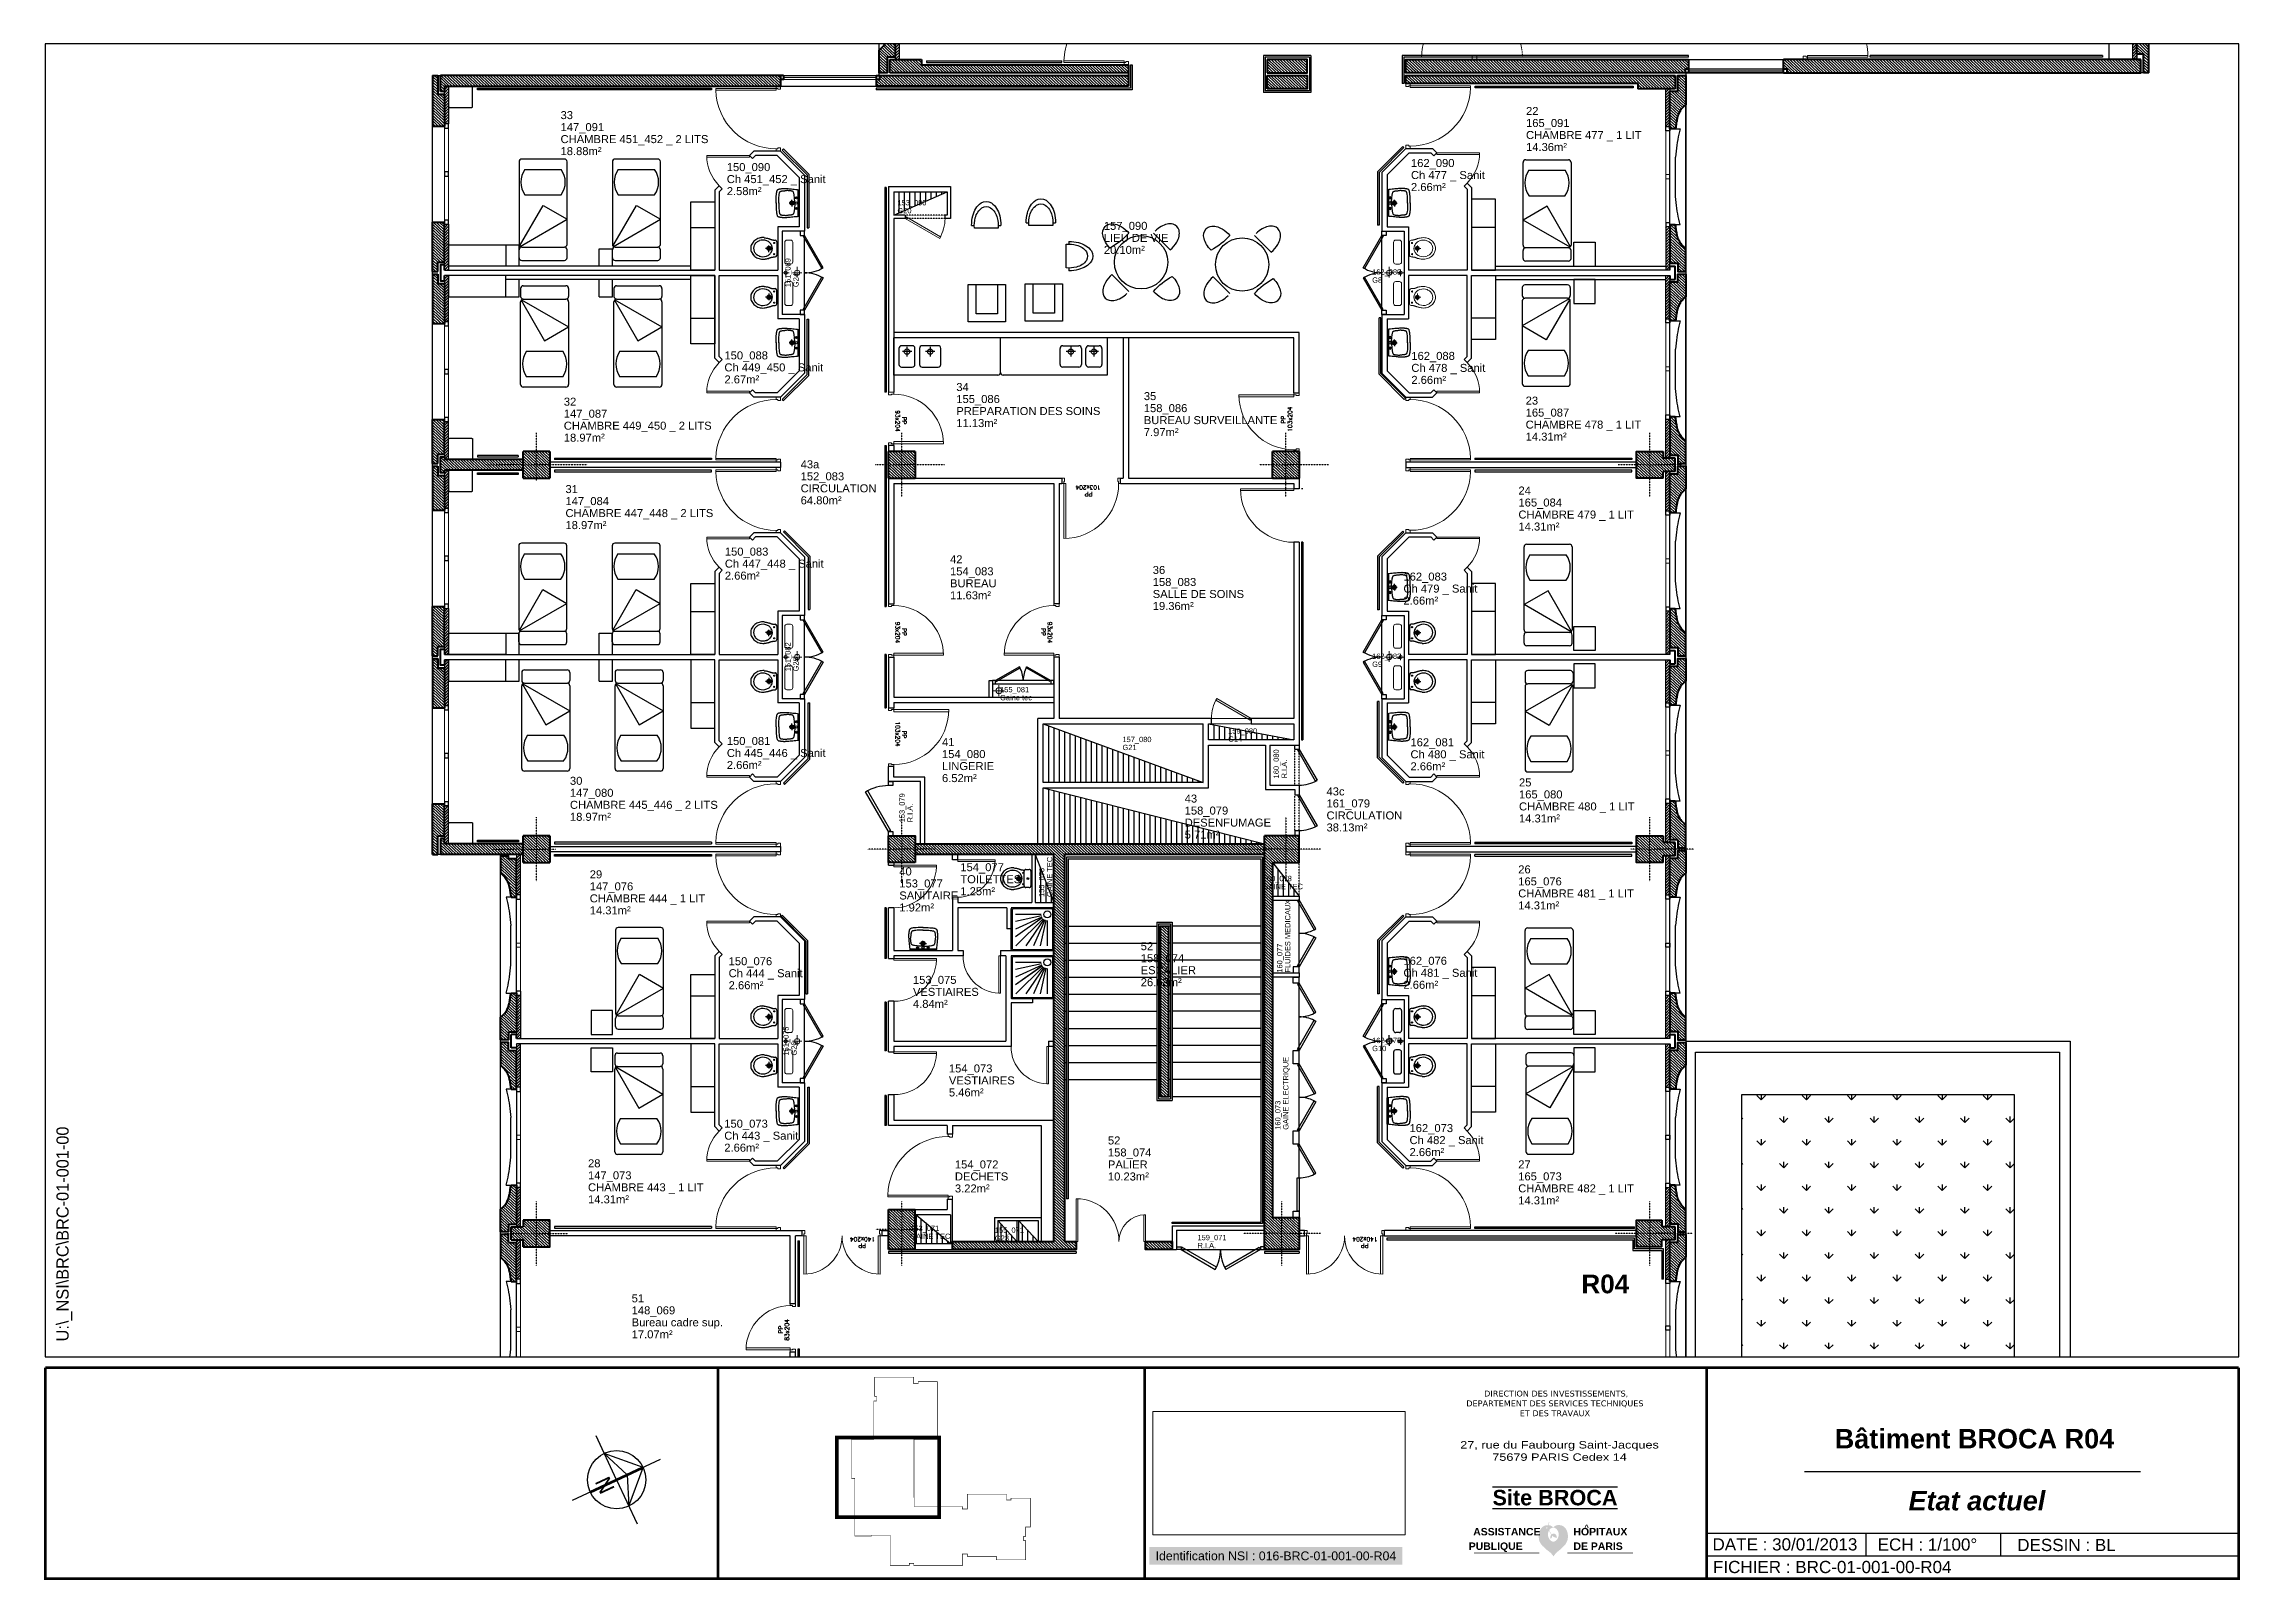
# Paper-space layout 'A3_100°_B' of a CAD drawing. Header units: metres, sheet in millimetres. Extents: x 0 to 412, y 1 to 288.
# The model-space entities are those that its viewports show. They can reach past a viewport. Long polylines and large blocks are cut down to what shows.
import ezdxf
from ezdxf.enums import TextEntityAlignment as Align

# ---------------------------------------------------------------- set-up
doc = ezdxf.new("R2010")
doc.units = ezdxf.units.M
doc.header["$LTSCALE"] = 0.6
doc.header["$MEASUREMENT"] = 0
for name, pattern in [('CACHE', [9.525, 6.35, -3.175]), ('CACHÉ', [0.25, 0.125, -0.125]), ('CONTINU', [0])]:
    doc.linetypes.add(name, pattern=pattern)
doc.layers.get('0').update_dxf_attribs({"linetype": 'CONTINUOUS'})
for name, color, linetype in [('001axes', 1, 'CONTINUOUS'), ('006 sanitaire', 5, 'CONTINUOUS'), ('009 main courante', 181, 'CONTINUOUS'), ('00_Fmult', 7, 'CONTINUOUS'), ('011 S1', 1, 'CONTINUOUS'), ('400 Lits', 150, 'CONTINUOUS'), ('A_ACCÈS', 7, 'CONTINUOUS'), ('A_AGENC', 204, 'CONTINUOUS'), ('A_EQMP', 142, 'CONTINUOUS'), ('A_Etiqu_Gaine', 8, 'CONTINUOUS'), ('A_Etiqu_Gaine_ancien', 8, 'CONTINUOUS'), ('A_Etiqu_Gaine_code', 8, 'CONTINUOUS'), ('A_Etiqu_Local', 8, 'CONTINUOUS'), ('A_Etiqu_Local_ancien', 8, 'CONTINUOUS'), ('A_HACH_CLOIS', 7, 'CONTINU'), ('A_HACH_STRUC', 7, 'CONTINUOUS'), ('A_MUR_CLOIS', 8, 'CONTINU'), ('A_MURS_ALÈG', 7, 'CONTINU'), ('A_VEGETATION', 3, 'CONTINUOUS'), ('Logo', 7, 'CONTINU'), ('TEXTE', 8, 'CONTINU')]:
    doc.layers.add(name, color=color, linetype=linetype)
for name, color, linetype, lineweight in [('A_CHASS', 4, 'CONTINU', 0), ('A_MURS_STRU', 7, 'CONTINU', 40), ('A_PORT', 8, 'CONTINUOUS', 0), ('A_PORTE', 8, 'CONTINU', 0), ('A_SANI', 5, 'CONTINU', 0), ('CONTOUR', 54, 'CONTINUOUS', 30)]:
    doc.layers.add(name, color=color, linetype=linetype, lineweight=lineweight)
doc.styles.add('ANN', font='ARIALN.TTF', dxfattribs={"width": 1.5, "height": 0.1})
doc.styles.add('ARIAL', font='arial.ttf')
doc.styles.add('Attribut', font='arial.ttf')
doc.styles.add('ROMANS8', font='romans8', dxfattribs={"height": 10})
doc.styles.add('STYLE1', font='arial.ttf', dxfattribs={"height": 0.5})
doc.styles.add('TEXT_1', font='arial.ttf', dxfattribs={"height": 0.1})

psp = doc.layouts.new('A3_100°_B')

# ---------------------------------------------------------------- texts
at = {"layer": '00_Fmult', "style": 'STYLE1'}
for s, p in [('DATE : 30/01/2013', (312.6, 7.27)), ('ECH : 1/100°', (343.56, 7.24)), ('DESSIN : BL', (369.73, 7.16)), ('FICHIER : BRC-01-001-00-R04 ', (312.69, 3.03))]:
    psp.add_text(s, height=2.2861, dxfattribs=at).set_placement(p, align=Align.MIDDLE_LEFT)
at = {"layer": '00_Fmult', "insert": (2.16, 45.3), "char_height": 2.2861, "width": 56.0053, "attachment_point": 1, "rotation": 90}
psp.add_mtext('U:\\\\_NSI\\\\BRC\\\\BRC-01-001-00', dxfattribs=at)
at = {"layer": '00_Fmult', "attachment_point": 8}
for s, insert, char_height, style in [('\\pxi-1.4609;{\\fVerdana|b0|i0|c0|p34;\\C5; DIRECTION DES INVESTISSEMENTS,\\PDEPARTEMENT DES SERVICES TECHNIQUES \\PET DES TRAVAUX}', (283.87, 31.27), 1.1059, 'ANN'), ('{\\fArial|b1|i0|c0|p34;Bâtiment BROCA R04}', (361.71, 25.21), 3.6288, 'STYLE1'), ('{\\C5;27, rue du Faubourg Saint-Jacques\\P75679 PARIS Cedex 14}', (283.93, 22.91), 1.3824, 'ANN'), ('{\\fArial|b1|i0|c0|p34;\\L\\OSite BROCA}', (283.08, 14.54), 2.903, 'STYLE1'), ('{\\fArial|b1|i1|c0|p34;\\C5;Etat actuel}', (362.17, 13.59), 3.6288, 'STYLE1')]:
    psp.add_mtext(s, dxfattribs=dict(at, insert=insert, char_height=char_height, style=style))
at = {"layer": '00_Fmult', "insert": (230.76, 4.27), "char_height": 1.6508, "attachment_point": 8, "style": 'STYLE1', "bg_fill": 1, "box_fill_scale": 1.5, "bg_fill_color": 51, "bg_fill_transparency": 0}
psp.add_mtext('{\\C194;Identification NSI : 016-BRC-01-001-00-R04\\C6; }', dxfattribs=at)

msp = doc.modelspace()

# ---------------------------------------------------------------- texts
at = {"layer": 'TEXTE', "color": 8, "insert": (165.339, 70.172), "char_height": 0.35, "width": 8.427, "attachment_point": 1, "rotation": 0.083, "style": 'TEXT_1'}
msp.add_mtext('{\\fArial|b1|i0|c0|p34;R04}', dxfattribs=at)

# ---------------------------------------------------------------- blocks, each defined once
blk = doc.blocks.new('Rosev_2')
for p, q in [((0, 0), (-0.487, 1.205)), ((-0.292, 0.723), (-0.723, -0.292)), ((-0.285, -0.115), (-0.292, 0.723)), ((1.205, 0.487), (-1.205, -0.487)), ((0.715, 0.311), (-0.712, -0.265)), ((0.731, 0.273), (-0.696, -0.304)), ((0, 0), (0.487, -1.205)), ((-0.723, -0.292), (0.292, -0.723)), ((0.292, -0.723), (-0.285, -0.115))]:
    blk.add_line(p, q)
blk.add_circle((0, 0), 0.78)
at = {"style": 'ARIAL'}
blk.add_text('N', height=0.416, rotation=112, dxfattribs=at).set_placement((0.516, 0.208), align=Align.CENTER)
blk = doc.blocks.new('Logo_AP-HP_2010')
h = blk.add_hatch(color=5)
h.dxf.hatch_style = 1
h.paths.add_polyline_path([(15.26, 3.54, 0.087951), (15.2, 3.58, 0.077698), (15.12, 3.61, 0.03026), (14.91, 3.63, 0.064219), (14.74, 3.62, 0.053297), (14.54, 3.55, -0.035265), (14.4, 3.73, -0.035265), (14.29, 3.92, -0.038017), (14.19, 4.15, -0.033638), (14.14, 4.36, -0.047979), (14.34, 4.58, -0.080912), (14.54, 4.71, -0.061688), (14.85, 4.8, 0.082171), (14.42, 5.12, 0.104414), (14.01, 5.23, 0.004443), (13.97, 5.23, -0.052513), (13.99, 5.44, -0.052513), (14.05, 5.65, -0.024915), (14.09, 5.74, -0.024915), (14.14, 5.82), (14.03, 5.79, 0.023369), (13.99, 5.71, 0.023369), (13.95, 5.63, 0.05238), (13.9, 5.44, 0.05238), (13.89, 5.23, 0.051008), (13.42, 5.19, 0.090273), (13.04, 5.04, 0.070397), (12.64, 4.71, 0.074613), (12.38, 4.31, 0.054663), (12.18, 3.74, 0.057344), (12.13, 3.17, 0.038155), (12.18, 2.55, 0.062487), (12.29, 2.19, 0.038104), (12.54, 1.73, 0.051084), (12.78, 1.42, 0.010974), (13.14, 1.07, 0.010897), (13.51, 0.73, 0.014069), (13.83, 0.47, -0.009376), (14.31, 0.09, -0.043401), (14.53, -0.13, -0.022183), (14.9, -0.61, -0.022183), (15.26, -0.12, -0.043401), (15.47, 0.1, -0.009376), (15.94, 0.49, 0.014069), (16.26, 0.75, 0.010897), (16.62, 1.1, 0.010974), (16.98, 1.46, 0.051084), (17.21, 1.77, 0.038104), (17.45, 2.24, 0.062487), (17.56, 2.6, 0.038155), (17.6, 3.21, 0.057344), (17.53, 3.78, 0.054663), (17.33, 4.35, 0.074613), (17.05, 4.75, 0.070397), (16.66, 5.07, 0.090273), (16.26, 5.22, 0.064201), (15.68, 5.25, 0.104414), (15.27, 5.13, 0.082171), (14.85, 4.8, -0.061688), (15.15, 4.72, -0.080912), (15.36, 4.59, -0.051096), (15.58, 4.36, -0.052273), (15.74, 4.09, -0.097488), (15.87, 3.59, -0.091605), (15.81, 3.04, -0.052863), (15.68, 2.74, -0.047118), (15.47, 2.45, -0.087865), (15.24, 2.26, -0.067468), (14.88, 2.11, -0.067468), (14.52, 2.25, -0.087865), (14.28, 2.43, -0.047118), (14.07, 2.72, -0.052863), (13.93, 3.02, -0.091605), (13.85, 3.57, -0.097488), (13.97, 4.07, -0.037175), (14.08, 4.27, 0.028309), (14.14, 4.06, 0.028309), (14.22, 3.87, 0.032302), (14.35, 3.66, 0.032302), (14.5, 3.47, 0.048008), (14.4, 3.33, 0.048008), (14.34, 3.17, 0.065182), (14.3, 2.94, 0.065182), (14.32, 2.7, 0.05645), (14.42, 2.76, 0.009836), (14.44, 2.78), (14.52, 2.85, 0.112168), (14.62, 3.07, 0.115868), (14.62, 3.31, 0.064855), (14.8, 3.12, 0.064855), (15.02, 2.99, 0.065591), (15.27, 2.92, 0.065591), (15.54, 2.91, 0.07043), (15.49, 3.17, 0.082203), (15.39, 3.37, 0.028832)])
h.paths.add_polyline_path([(13.55, 4.72, -1), (13.78, 4.72, -1)], flags=16)
at = {"color": 5, "const_width": 0.122}
for points in [[(12.27, 0), (0, 0)], [(29.78, 0), (17.51, 0)]]:
    blk.add_lwpolyline(points, dxfattribs=at)
at = {"color": 5, "char_height": 1.4, "attachment_point": 1, "style": 'ARIAL'}
for s, width, insert in [('\\pxqd;{\\fArial|b1|i0|c0|p34;ASSISTANCE}', 10.3743, (-0.15, 4.72)), ('\\pxqd;{\\fArial|b1|i0|c0|p34;HOPITAUX}', 12.471, (18.64, 4.72)), ('\\pxqd;{\\fArial|b1|i0|c0|p34;PUBLIQUE}', 12.2862, (-0.99, 2)), ('\\pxqd;{\\fArial|b1|i0|c0|p34;DE PARIS}', 12.471, (18.64, 2))]:
    blk.add_mtext_dynamic_manual_height_columns(s, width=width, gutter_width=20, heights=[0], dxfattribs=dict(at, insert=insert))
at = {"insert": (20.7, 5.36), "char_height": 1, "width": 5.387, "attachment_point": 1, "style": 'ARIAL'}
blk.add_mtext('{\\fArial|b1|i0|c0|p34;\\C5;^ }', dxfattribs=at)
blk = doc.blocks.new('LOGAPHP_2010')
blk.add_blockref('Logo_AP-HP_2010', (-259.22, -180.76))
blk = doc.blocks.new('A_Etiqu_Local')
at = {"style": 'Attribut', "flags": 1}
for tag, p in [('CODE_HOPITAL', (-0.446, 1.632)), ('CODE_SITE', (-0.446, 1.407)), ('CODE_BATIMENT', (-0.446, 1.182)), ('CODE_SECTEUR', (-0.446, 0.957)), ('CODE_ETAGE', (-0.446, 0.732)), ('NOM_NORMALISE', (-0.446, -0.843)), ('SECTEUR_ACTIVITE', (-0.446, -1.068)), ('SOUS_SECTEUR_ACTIVITE', (-0.446, -1.293)), ('VOLUME', (-0.446, -1.518)), ('SERVICE', (-0.446, -1.743)), ('CODE_UG', (-0.446, -1.968)), ('CODE_UA', (-0.446, -2.193)), ('CODE_POLE', (-0.446, -2.418)), ('OCCUPANT_EXTERNE', (-0.446, -2.643)), ('DISPONIBILITE', (-0.446, -2.868)), ('ACCES_HANDICAPES', (-0.446, -3.093)), ('NATURE_SOL', (-0.446, -3.318)), ('AMIANTE', (-0.446, -3.768)), ('RISQUE_LABORATOIRE', (-0.446, -3.543))]:
    blk.add_attdef(tag, p, '', height=0.15, dxfattribs=at)
at = {"layer": 'A_Etiqu_Local', "style": 'Attribut'}
for tag, p in [('CODE_PIECE', (-0.446, 0.282)), ('NOM_USAGE', (-0.446, 0.057)), ('SURFACE', (-0.446, -0.168))]:
    blk.add_attdef(tag, p, '', height=0.15, dxfattribs=at)
at = {"layer": 'A_Etiqu_Local_ancien', "style": 'Attribut'}
blk.add_attdef('CODE_PIECE_ANCIEN', (-0.446, 0.507), '', height=0.15, dxfattribs=at)
blk = doc.blocks.new('A_Etiqu_Gaine')
at = {"style": 'Attribut', "flags": 1}
for tag, p in [('CODE_HOPITAL', (-0.432, 0.865)), ('CODE_SITE', (-0.432, 0.715)), ('CODE_BATIMENT', (-0.432, 0.565)), ('CODE_SECTEUR', (-0.432, 0.415)), ('CODE_ETAGE', (-0.432, 0.265)), ('SECTEUR_ACTIVITE', (-0.432, -0.485)), ('NOM_NORMALISE', (-0.432, -0.335)), ('SOUS_SECTEUR_ACTIVITE', (-0.432, -0.635)), ('SURFACE', (-0.432, -0.785)), ('AMIANTE', (-0.432, -1.235)), ('CODE_UG', (-0.432, -0.935)), ('CODE_POLE', (-0.432, -1.085))]:
    blk.add_attdef(tag, p, '', height=0.1, dxfattribs=at)
at = {"layer": 'A_Etiqu_Gaine', "style": 'Attribut'}
blk.add_attdef('NOM_USAGE', (-0.432, -0.185), '', height=0.1, dxfattribs=at)
at = {"layer": 'A_Etiqu_Gaine_ancien', "style": 'Attribut'}
blk.add_attdef('CODE_PIECE_ANCIEN', (-0.432, 0.115), '', height=0.1, dxfattribs=at)
at = {"layer": 'A_Etiqu_Gaine_code', "style": 'Attribut'}
blk.add_attdef('CODE_PIECE', (-0.432, -0.035), '', height=0.1, dxfattribs=at)
blk = doc.blocks.new('BATI-10')
for p, q in [((0, 0.1), (0, 0)), ((0, 0.1), (0.035, 0.1)), ((0, 0), (0.05, 0)), ((0.035, 0.1), (0.035, 0.06)), ((0.035, 0.06), (0.05, 0.06)), ((0.05, 0.06), (0.05, 0))]:
    blk.add_line(p, q)
blk = doc.blocks.new('P100bt10')
for p, q in [((0.035, 1.13), (0.035, 0.1)), ((0.075, 1.129), (0.075, 0.1)), ((0.035, 0.1), (0.075, 0.1))]:
    blk.add_line(p, q)
blk.add_arc((0.035, 0.1), 1.03, 0, 90)
blk.add_blockref('BATI-10', (0, 0))
at = {"xscale": -1}
blk.add_blockref('BATI-10', (1.1, 0), dxfattribs=at)
at = {"style": 'ROMANS8'}
for tag, p in [('DEF', (0.502, 0.256)), ('DIM', (0.493, 0.134))]:
    blk.add_attdef(tag, text='', height=0.08, dxfattribs=at).set_placement(p, align=Align.CENTER)
blk = doc.blocks.new('P90bt10')
for p, q in [((0.035, 1.03), (0.035, 0.1)), ((0.075, 1.029), (0.075, 0.1)), ((0.035, 0.1), (0.075, 0.1))]:
    blk.add_line(p, q)
blk.add_arc((0.035, 0.1), 0.93, 0, 90)
blk.add_blockref('BATI-10', (0, 0))
at = {"xscale": -1}
blk.add_blockref('BATI-10', (1, 0), dxfattribs=at)
at = {"style": 'ROMANS8'}
for tag, p in [('DEF', (0.47, 0.256)), ('DIM', (0.461, 0.134))]:
    blk.add_attdef(tag, text='', height=0.08, dxfattribs=at).set_placement(p, align=Align.CENTER)
blk = doc.blocks.new('P80bt10')
for p, q in [((0.035, 0.93), (0.035, 0.1)), ((0.075, 0.929), (0.075, 0.1)), ((0, 0.1), (0, 0)), ((0, 0.1), (0.035, 0.1)), ((0, 0), (0.05, 0)), ((0.035, 0.1), (0.075, 0.1)), ((0.035, 0.1), (0.035, 0.06)), ((0.035, 0.06), (0.05, 0.06)), ((0.05, 0.06), (0.05, 0)), ((0.865, 0.06), (0.85, 0.06)), ((0.85, 0.06), (0.85, 0)), ((0.9, 0), (0.85, 0)), ((0.865, 0.1), (0.865, 0.06)), ((0.9, 0.1), (0.865, 0.1)), ((0.9, 0.1), (0.9, 0))]:
    blk.add_line(p, q)
blk.add_arc((0.035, 0.1), 0.83, 0, 90)
at = {"style": 'ROMANS8'}
for tag, p in [('DEF', (0.416, 0.239)), ('DIM', (0.409, 0.124))]:
    blk.add_attdef(tag, text='', height=0.08, dxfattribs=at).set_placement(p, align=Align.CENTER)
blk = doc.blocks.new('P140-bt10')
for p, q in [((0.035, 0.815), (0.035, 0.1)), ((0.075, 0.814), (0.075, 0.1)), ((1.425, 0.814), (1.425, 0.1)), ((1.465, 0.815), (1.465, 0.1)), ((0, 0.1), (0, 0)), ((0, 0.1), (0.035, 0.1)), ((0, 0), (0.05, 0)), ((0.035, 0.1), (0.075, 0.1)), ((0.035, 0.1), (0.035, 0.06)), ((0.035, 0.06), (0.05, 0.06)), ((0.05, 0.06), (0.05, 0)), ((1.465, 0.1), (1.425, 0.1)), ((1.465, 0.06), (1.45, 0.06)), ((1.45, 0.06), (1.45, 0)), ((1.5, 0), (1.45, 0)), ((1.465, 0.1), (1.465, 0.06)), ((1.5, 0.1), (1.465, 0.1)), ((1.5, 0.1), (1.5, 0)), ((1.5, 0), (1.5, 0))]:
    blk.add_line(p, q)
for centre, start, end in [((0.035, 0.1), 0, 90), ((1.465, 0.1), 90, 180)]:
    blk.add_arc(centre, 0.715, start, end)
at = {"style": 'ROMANS8'}
for tag, p in [('DEF', (0.372, 0.239)), ('DIM', (0.367, 0.122))]:
    blk.add_attdef(tag, text='', height=0.08, dxfattribs=at).set_placement(p, align=Align.CENTER)
blk = doc.blocks.new('A$C26E73A60')
at = {"layer": '006 sanitaire', "linetype": 'Continuous'}
for p, q in [((0.004, 0.401), (0.006, 0.431)), ((0.006, 0.431), (0.009, 0.456)), ((0.009, 0.456), (0.012, 0.475)), ((0.012, 0.475), (0.015, 0.49)), ((0.015, 0.49), (0.019, 0.501)), ((0.019, 0.501), (0.023, 0.51)), ((0.023, 0.51), (0.028, 0.517)), ((0.028, 0.517), (0.03, 0.519)), ((0.03, 0.519), (0.033, 0.522)), ((0.033, 0.522), (0.035, 0.524)), ((0.035, 0.524), (0.038, 0.526)), ((0.038, 0.526), (0.041, 0.528)), ((0.041, 0.528), (0.045, 0.529)), ((0.045, 0.529), (0.048, 0.53)), ((0.048, 0.53), (0.052, 0.532)), ((0.052, 0.532), (0.057, 0.533)), ((0.055, 0.407), (0.057, 0.428)), ((0.057, 0.533), (0.062, 0.534)), ((0.057, 0.428), (0.06, 0.445)), ((0.06, 0.445), (0.062, 0.457)), ((0.062, 0.534), (0.067, 0.535)), ((0.062, 0.457), (0.065, 0.467)), ((0.065, 0.467), (0.068, 0.474)), ((0.067, 0.535), (0.073, 0.536)), ((0.068, 0.474), (0.072, 0.48)), ((0.072, 0.48), (0.073, 0.482)), ((0.073, 0.536), (0.079, 0.537)), ((0.073, 0.482), (0.075, 0.484)), ((0.075, 0.484), (0.077, 0.486)), ((0.077, 0.486), (0.079, 0.487)), ((0.079, 0.537), (0.085, 0.538)), ((0.079, 0.487), (0.081, 0.488)), ((0.081, 0.488), (0.083, 0.489)), ((0.083, 0.489), (0.086, 0.49)), ((0.085, 0.538), (0.091, 0.539)), ((0.086, 0.49), (0.088, 0.491)), ((0.088, 0.491), (0.091, 0.492)), ((0.091, 0.539), (0.098, 0.539)), ((0.091, 0.492), (0.095, 0.493)), ((0.095, 0.493), (0.102, 0.495)), ((0.098, 0.539), (0.105, 0.54)), ((0.102, 0.495), (0.11, 0.496)), ((0.105, 0.54), (0.111, 0.541)), ((0.11, 0.496), (0.12, 0.498)), ((0.111, 0.541), (0.117, 0.542)), ((0.117, 0.542), (0.124, 0.542)), ((0.12, 0.498), (0.13, 0.499)), ((0.124, 0.542), (0.13, 0.543)), ((0.13, 0.543), (0.135, 0.543)), ((0.13, 0.499), (0.14, 0.5)), ((0.135, 0.543), (0.141, 0.543)), ((0.14, 0.5), (0.151, 0.501)), ((0.141, 0.543), (0.146, 0.543)), ((0.146, 0.543), (0.152, 0.544)), ((0.151, 0.501), (0.162, 0.502)), ((0.152, 0.544), (0.158, 0.544)), ((0.158, 0.544), (0.164, 0.543)), ((0.162, 0.502), (0.173, 0.503)), ((0.164, 0.543), (0.17, 0.543)), ((0.17, 0.543), (0.177, 0.543)), ((0.173, 0.503), (0.184, 0.504)), ((0.177, 0.543), (0.185, 0.543)), ((0.184, 0.504), (0.195, 0.504)), ((0.185, 0.543), (0.201, 0.542)), ((0.21, 0.504), (0.199, 0.504)), ((0.201, 0.542), (0.219, 0.54)), ((0.221, 0.503), (0.21, 0.504)), ((0.219, 0.54), (0.24, 0.538)), ((0.232, 0.502), (0.221, 0.503)), ((0.243, 0.501), (0.232, 0.502)), ((0.24, 0.538), (0.263, 0.536)), ((0.254, 0.5), (0.243, 0.501)), ((0.265, 0.499), (0.254, 0.5)), ((0.263, 0.536), (0.287, 0.534)), ((0.275, 0.498), (0.265, 0.499)), ((0.284, 0.496), (0.275, 0.498)), ((0.292, 0.495), (0.284, 0.496)), ((0.287, 0.534), (0.313, 0.531)), ((0.3, 0.493), (0.292, 0.495)), ((0.303, 0.492), (0.3, 0.493)), ((0.306, 0.491), (0.303, 0.492)), ((0.308, 0.49), (0.306, 0.491)), ((0.311, 0.489), (0.308, 0.49)), ((0.313, 0.488), (0.311, 0.489)), ((0.313, 0.531), (0.341, 0.528)), ((0.315, 0.487), (0.313, 0.488)), ((0.317, 0.486), (0.315, 0.487)), ((0.319, 0.484), (0.317, 0.486)), ((0.321, 0.482), (0.319, 0.484)), ((0.323, 0.48), (0.321, 0.482)), ((0.326, 0.474), (0.323, 0.48)), ((0.329, 0.467), (0.326, 0.474)), ((0.332, 0.457), (0.329, 0.467)), ((0.335, 0.445), (0.332, 0.457)), ((0.338, 0.428), (0.335, 0.445)), ((0.341, 0.407), (0.338, 0.428)), ((0.341, 0.528), (0.37, 0.526)), ((0.37, 0.526), (0.4, 0.523)), ((0.4, 0.523), (0.432, 0.519)), ((0.407, 0.519), (0.407, 0.024)), ((0.432, 0.519), (0.432, 0.024)), ((0, 0.27), (0.001, 0.321)), ((0, 0.274), (0.001, 0.222)), ((0.001, 0.321), (0.002, 0.365)), ((0.001, 0.222), (0.002, 0.179)), ((0.002, 0.365), (0.004, 0.401)), ((0.002, 0.179), (0.004, 0.142)), ((0.004, 0.142), (0.006, 0.112)), ((0.006, 0.112), (0.009, 0.088)), ((0.009, 0.088), (0.012, 0.069)), ((0.012, 0.069), (0.015, 0.054)), ((0.015, 0.054), (0.019, 0.042)), ((0.019, 0.042), (0.023, 0.033)), ((0.023, 0.033), (0.028, 0.027)), ((0.028, 0.027), (0.03, 0.024)), ((0.03, 0.024), (0.033, 0.022)), ((0.033, 0.022), (0.035, 0.02)), ((0.035, 0.02), (0.038, 0.018)), ((0.038, 0.018), (0.041, 0.016)), ((0.041, 0.016), (0.045, 0.014)), ((0.045, 0.014), (0.048, 0.013)), ((0.048, 0.013), (0.052, 0.012)), ((0.051, 0.314), (0.052, 0.351)), ((0.051, 0.27), (0.051, 0.314)), ((0.051, 0.273), (0.051, 0.229)), ((0.051, 0.229), (0.052, 0.192)), ((0.052, 0.351), (0.053, 0.382)), ((0.052, 0.192), (0.053, 0.161)), ((0.052, 0.012), (0.057, 0.011)), ((0.053, 0.382), (0.055, 0.407)), ((0.053, 0.161), (0.055, 0.135)), ((0.055, 0.135), (0.057, 0.114)), ((0.057, 0.114), (0.06, 0.098)), ((0.057, 0.011), (0.062, 0.01)), ((0.06, 0.098), (0.062, 0.085)), ((0.062, 0.085), (0.065, 0.075)), ((0.062, 0.01), (0.067, 0.009)), ((0.065, 0.075), (0.068, 0.068)), ((0.067, 0.009), (0.073, 0.008)), ((0.068, 0.068), (0.072, 0.063)), ((0.072, 0.063), (0.073, 0.061)), ((0.073, 0.061), (0.075, 0.059)), ((0.073, 0.008), (0.079, 0.007)), ((0.075, 0.059), (0.077, 0.057)), ((0.077, 0.057), (0.079, 0.055)), ((0.079, 0.055), (0.081, 0.054)), ((0.079, 0.007), (0.085, 0.006)), ((0.081, 0.054), (0.083, 0.053)), ((0.083, 0.053), (0.086, 0.052)), ((0.085, 0.006), (0.091, 0.005)), ((0.086, 0.052), (0.088, 0.051)), ((0.088, 0.051), (0.091, 0.05)), ((0.091, 0.05), (0.095, 0.05)), ((0.091, 0.005), (0.098, 0.004)), ((0.095, 0.05), (0.102, 0.048)), ((0.098, 0.004), (0.105, 0.003)), ((0.102, 0.048), (0.11, 0.046)), ((0.105, 0.003), (0.111, 0.003)), ((0.11, 0.046), (0.12, 0.045)), ((0.111, 0.003), (0.117, 0.002)), ((0.117, 0.002), (0.124, 0.001)), ((0.12, 0.045), (0.13, 0.043)), ((0.124, 0.001), (0.13, 0.001)), ((0.13, 0.043), (0.14, 0.042)), ((0.13, 0.001), (0.135, 0.001)), ((0.135, 0.001), (0.141, 0)), ((0.14, 0.042), (0.151, 0.041)), ((0.141, 0), (0.146, 0)), ((0.146, 0), (0.152, 0)), ((0.151, 0.041), (0.163, 0.04)), ((0.152, 0), (0.158, 0)), ((0.158, 0), (0.164, 0)), ((0.163, 0.04), (0.174, 0.039)), ((0.164, 0), (0.17, 0)), ((0.17, 0), (0.177, 0.001)), ((0.174, 0.039), (0.186, 0.039)), ((0.177, 0.001), (0.185, 0.001)), ((0.185, 0.001), (0.201, 0.002)), ((0.186, 0.039), (0.197, 0.038)), ((0.208, 0.039), (0.197, 0.038)), ((0.201, 0.002), (0.219, 0.003)), ((0.22, 0.039), (0.208, 0.039)), ((0.219, 0.003), (0.24, 0.005)), ((0.231, 0.04), (0.22, 0.039)), ((0.243, 0.041), (0.231, 0.04)), ((0.24, 0.005), (0.263, 0.007)), ((0.254, 0.042), (0.243, 0.041)), ((0.298, 0.27), (0.247, 0.27)), ((0.265, 0.043), (0.254, 0.042)), ((0.263, 0.007), (0.287, 0.01)), ((0.275, 0.045), (0.265, 0.043)), ((0.284, 0.046), (0.275, 0.045)), ((0.292, 0.048), (0.284, 0.046)), ((0.287, 0.01), (0.313, 0.012)), ((0.3, 0.05), (0.292, 0.048)), ((0.298, 0.27), (0.298, 0.333)), ((0.298, 0.27), (0.298, 0.207)), ((0.298, 0.27), (0.349, 0.27)), ((0.303, 0.05), (0.3, 0.05)), ((0.306, 0.051), (0.303, 0.05)), ((0.308, 0.052), (0.306, 0.051)), ((0.311, 0.053), (0.308, 0.052)), ((0.313, 0.054), (0.311, 0.053)), ((0.315, 0.055), (0.313, 0.054)), ((0.313, 0.012), (0.341, 0.015)), ((0.317, 0.057), (0.315, 0.055)), ((0.319, 0.059), (0.317, 0.057)), ((0.321, 0.061), (0.319, 0.059)), ((0.323, 0.063), (0.321, 0.061)), ((0.326, 0.068), (0.323, 0.063)), ((0.329, 0.075), (0.326, 0.068)), ((0.332, 0.085), (0.329, 0.075)), ((0.335, 0.098), (0.332, 0.085)), ((0.338, 0.114), (0.335, 0.098)), ((0.341, 0.135), (0.338, 0.114)), ((0.344, 0.382), (0.341, 0.407)), ((0.344, 0.161), (0.341, 0.135)), ((0.341, 0.015), (0.37, 0.018)), ((0.347, 0.351), (0.344, 0.382)), ((0.347, 0.192), (0.344, 0.161)), ((0.35, 0.314), (0.347, 0.351)), ((0.35, 0.229), (0.347, 0.192)), ((0.353, 0.27), (0.35, 0.314)), ((0.353, 0.273), (0.35, 0.229)), ((0.37, 0.018), (0.4, 0.021)), ((0.4, 0.021), (0.432, 0.024))]:
    blk.add_line(p, q, dxfattribs=at)
for centre, radius in [((0.298, 0.27), 0.0387), ((0.298, 0.27), 0.0274), ((0.38, 0.27), 0.0204), ((0.38, 0.369), 0.0189), ((0.38, 0.17), 0.0189), ((0.38, 0.369), 0.0144), ((0.38, 0.17), 0.0144)]:
    blk.add_circle(centre, radius, dxfattribs=at)
blk = doc.blocks.new('-P175bt10')
at = {"layer": 'A_PORT', "linetype": 'Continuous'}
for p, q in [((0.041, 1.167), (0.041, 0.1)), ((0.087, 1.166), (0.087, 0.1)), ((1.662, 0.699), (1.662, 0.1)), ((1.709, 0.701), (1.709, 0.1)), ((0, 0.1), (0, 0)), ((0, 0.1), (0.041, 0.1)), ((0.041, 0.1), (0.087, 0.1)), ((0.041, 0.1), (0.041, 0.053)), ((0.041, -0.967), (0.041, 0.1)), ((0.087, -0.966), (0.087, 0.1)), ((1.662, 0.1), (1.709, 0.1)), ((1.662, -0.499), (1.662, 0.1)), ((1.709, 0.1), (1.709, 0.053)), ((1.75, 0.1), (1.709, 0.1)), ((1.709, -0.501), (1.709, 0.1)), ((1.75, 0.1), (1.75, 0))]:
    blk.add_line(p, q, dxfattribs=at)
at = {"layer": 'A_PORT'}
for p, q in [((0, 0), (0.087, 0)), ((1.75, 0), (1.662, 0))]:
    blk.add_line(p, q, dxfattribs=at)
at = {"layer": 'A_PORT', "linetype": 'Continuous'}
for centre, radius, start, end in [((0.041, 0.1), 1.067, 0, 90), ((1.709, 0.1), 0.601, 90, 180)]:
    blk.add_arc(centre, radius, start, end, dxfattribs=at)
at = {"layer": 'A_PORT', "linetype": 'CACHÉ'}
for centre, radius, start, end in [((0.041, 0.1), 1.067, 270, 0), ((1.709, 0.1), 0.601, 180, 270)]:
    blk.add_arc(centre, radius, start, end, dxfattribs=at)
at = {"layer": 'A_PORT', "linetype": 'Continuous', "style": 'ROMANS8'}
for tag, p in [('175X204', (0.527, 0.102)), ('PCF', (0.537, 0.245))]:
    blk.add_attdef(tag, text='', height=0.0933, dxfattribs=at).set_placement(p, align=Align.CENTER)

# ---------------------------------------------------------------- hatches: boundary and pattern name
at = {"layer": 'A_HACH_CLOIS'}
h = msp.add_hatch(dxfattribs=at)
h.set_pattern_fill('ANSI31', color=8, scale=0.3, style=0)
h.set_pattern_definition([(45, (152.474862, 92.946184), (-0.0265165, 0.0265165), [])])
h.paths.add_polyline_path([(152.555, 93.531), (152.475, 93.531), (152.475, 92.996), (152.475, 92.946), (152.555, 92.946)])
h = msp.add_hatch(dxfattribs=at)
h.set_pattern_fill('ANSI31', color=8, scale=0.3, style=0)
h.set_pattern_definition([(45, (175.67491, 92.946184), (-0.0265165, 0.0265165), [])])
h.paths.add_polyline_path([(175.755, 93.656), (175.675, 93.656), (175.675, 92.946), (175.755, 92.946)])
h = msp.add_hatch(dxfattribs=at)
h.set_pattern_fill('ANSI31', color=8, scale=0.3, style=0)
h.set_pattern_definition([(45, (144.02486, 91.73621), (-0.0265165, 0.0265165), [])])
h.paths.add_polyline_path([(144.105, 92.446), (144.025, 92.446), (144.025, 91.736), (144.105, 91.736)])
h = msp.add_hatch(dxfattribs=at)
h.set_pattern_fill('ANSI31', color=8, scale=0.3, style=0)
h.set_pattern_definition([(45, (166.91984, 88.086557), (-0.0265165, 0.0265165), [])])
h.paths.add_polyline_path([(167, 92.346), (167, 92.396), (166.92, 92.396), (166.92, 91.687), (167, 91.687)])
h.paths.add_polyline_path([(167, 89.807), (166.92, 89.807), (166.92, 88.997), (167, 88.997), (167, 89.071)])
h.paths.add_polyline_path([(167, 88.772), (167, 88.897), (166.92, 88.897), (166.92, 88.087), (167, 88.087)])
h = msp.add_hatch(dxfattribs=at)
h.set_pattern_fill('ANSI31', color=8, scale=0.3, style=0)
h.set_pattern_definition([(45, (144.02486, 88.996545), (-0.0265165, 0.0265165), [])])
h.paths.add_polyline_path([(144.105, 89.856), (144.025, 89.856), (144.025, 88.997), (144.105, 88.997)])
h = msp.add_hatch(dxfattribs=at)
h.set_pattern_fill('ANSI31', color=8, scale=0.3, style=0)
h.set_pattern_definition([(45, (144.02486, 88.03606), (-0.0265165, 0.0265165), [])])
h.paths.add_polyline_path([(144.105, 88.896), (144.025, 88.896), (144.025, 88.036), (144.105, 88.036)])
h = msp.add_hatch(dxfattribs=at)
h.set_pattern_fill('ANSI31', color=8, scale=0.3, style=0)
h.set_pattern_definition([(45, (144.02486, 85.446363), (-0.0265165, 0.0265165), [])])
h.paths.add_polyline_path([(144.105, 86.156), (144.025, 86.156), (144.025, 85.446), (144.105, 85.446)])
h = msp.add_hatch(dxfattribs=at)
h.set_pattern_fill('ANSI31', color=8, scale=0.3, style=0)
h.set_pattern_definition([(45, (166.91984, 84.486558), (-0.0265165, 0.0265165), [])])
h.paths.add_polyline_path([(167, 86.207), (166.92, 86.207), (166.92, 85.471), (167, 85.471)])
h.paths.add_polyline_path([(167, 85.222), (166.92, 85.222), (166.92, 84.487), (167, 84.487)])
h = msp.add_hatch(dxfattribs=at)
h.set_pattern_fill('ANSI31', color=8, scale=0.3, style=0)
h.set_pattern_definition([(45, (144.02486, 84.535963), (-0.0265165, 0.0265165), [])])
h.paths.add_polyline_path([(144.105, 85.246), (144.025, 85.246), (144.025, 84.536), (144.105, 84.536)])
h = msp.add_hatch(dxfattribs=at)
h.set_pattern_fill('ANSI31', color=8, scale=0.3, style=0)
h.set_pattern_definition([(45, (144.02486, 78.246183), (-0.0265165, 0.0265165), [])])
h.paths.add_polyline_path([(144.105, 82.656), (144.025, 82.656), (144.025, 81.797), (144.105, 81.797)])
h.paths.add_polyline_path([(144.105, 81.696), (144.025, 81.696), (144.025, 80.836), (144.105, 80.836)])
h.paths.add_polyline_path([(144.105, 78.956), (144.025, 78.956), (144.025, 78.246), (144.105, 78.246)])
h = msp.add_hatch(dxfattribs=at)
h.set_pattern_fill('ANSI31', color=8, scale=0.3, style=0)
h.set_pattern_definition([(45, (166.91984, 81.796525), (-0.0265165, 0.0265165), [])])
h.paths.add_polyline_path([(167, 82.607), (166.92, 82.607), (166.92, 81.797), (167, 81.797), (167, 81.871)])
h = msp.add_hatch(dxfattribs=at)
h.set_pattern_fill('ANSI31', color=8, scale=0.3, style=0)
h.set_pattern_definition([(45, (166.91984, 80.886514), (-0.0265165, 0.0265165), [])])
h.paths.add_polyline_path([(167, 81.697), (166.92, 81.697), (166.92, 80.887), (167, 80.887)])
h = msp.add_hatch(dxfattribs=at)
h.set_pattern_fill('ANSI31', color=8, scale=0.3, style=0)
h.set_pattern_definition([(45, (166.91984, 78.271364), (-0.0265165, 0.0265165), [])])
h.paths.add_polyline_path([(167, 79.007), (166.92, 79.007), (166.92, 78.271), (167, 78.271)])
h = msp.add_hatch(dxfattribs=at)
h.set_pattern_fill('ANSI31', color=8, scale=0.3, style=0)
h.set_pattern_definition([(45, (145.374795, 77.286544), (-0.0265165, 0.0265165), [])])
h.paths.add_polyline_path([(145.455, 78.046), (145.375, 78.046), (145.375, 77.972), (145.375, 77.972), (145.375, 77.287), (145.455, 77.287)])
h = msp.add_hatch(dxfattribs=at)
h.set_pattern_fill('ANSI31', color=8, scale=0.3, style=0)
h.set_pattern_definition([(45, (166.919844, 74.59652), (-0.0265165, 0.0265165), [])])
h.paths.add_polyline_path([(167, 78.022), (166.92, 78.022), (166.92, 77.287), (167, 77.287)])
h.paths.add_polyline_path([(167, 75.407), (166.92, 75.407), (166.92, 74.597), (167, 74.597), (167, 74.671)])
h = msp.add_hatch(dxfattribs=at)
h.set_pattern_fill('ANSI31', color=8, scale=0.3, style=0)
h.set_pattern_definition([(45, (145.37486, 74.596553), (-0.0265165, 0.0265165), [])])
h.paths.add_polyline_path([(145.455, 75.407), (145.375, 75.407), (145.375, 74.721), (145.375, 74.597), (145.455, 74.597)])
h = msp.add_hatch(dxfattribs=at)
h.set_pattern_fill('ANSI31', color=8, scale=0.3, style=0)
h.set_pattern_definition([(45, (145.37486, 73.68654), (-0.0265165, 0.0265165), [])])
h.paths.add_polyline_path([(145.455, 74.497), (145.375, 74.497), (145.375, 74.422), (145.375, 73.687), (145.455, 73.687)])
h = msp.add_hatch(dxfattribs=at)
h.set_pattern_fill('ANSI31', color=8, scale=0.3, style=0)
h.set_pattern_definition([(45, (166.919844, 73.68652), (-0.0265165, 0.0265165), [])])
h.paths.add_polyline_path([(167, 74.497), (166.92, 74.497), (166.92, 73.687), (167, 73.687)])
h = msp.add_hatch(dxfattribs=at)
h.set_pattern_fill('ANSI31', color=8, scale=0.3, style=0)
h.set_pattern_definition([(45, (145.37486, 71.07139), (-0.0265165, 0.0265165), [])])
h.paths.add_polyline_path([(145.455, 71.807), (145.375, 71.807), (145.375, 71.071), (145.455, 71.071)])
h = msp.add_hatch(dxfattribs=at)
h.set_pattern_fill('ANSI31', color=8, scale=0.3, style=0)
h.set_pattern_definition([(45, (166.919844, 71.071418), (-0.0265165, 0.0265165), [])])
h.paths.add_polyline_path([(167, 71.807), (166.92, 71.807), (166.92, 71.071), (167, 71.071)])
h = msp.add_hatch(dxfattribs=at)
h.set_pattern_fill('ANSI31', color=8, scale=0.3, style=0)
h.set_pattern_definition([(45, (145.37486, 70.086544), (-0.0265165, 0.0265165), [])])
h.paths.add_polyline_path([(145.455, 70.822), (145.375, 70.822), (145.375, 70.087), (145.455, 70.087)])
h = msp.add_hatch(dxfattribs=at)
h.set_pattern_fill('ANSI31', color=8, scale=0.3, style=0)
h.set_pattern_definition([(45, (166.919844, 70.08652), (-0.0265165, 0.0265165), [])])
h.paths.add_polyline_path([(167, 70.822), (166.92, 70.822), (166.92, 70.087), (167, 70.087)])
at = {"layer": 'A_HACH_STRUC', "linetype": 'Continuous'}
h = msp.add_hatch(dxfattribs=at)
h.set_pattern_fill('ANSI31', color=8, scale=0.3, angle=-88.5553, style=0)
h.set_pattern_definition([(316.4447, (152.119855, 92.446184), (0.02583954, 0.02717661), [])])
h.paths.add_polyline_path([(152.475, 97.172), (152.372, 97.172), (152.37, 97.162), (152.368, 97.148), (152.365, 97.131), (152.363, 97.111), (152.359, 97.09), (152.356, 97.068), (152.352, 97.045), (152.349, 97.022), (152.345, 97.001), (152.341, 96.98), (152.339, 96.971), (152.336, 96.962), (152.334, 96.954), (152.332, 96.945), (152.329, 96.938), (152.327, 96.93), (152.324, 96.922), (152.322, 96.915), (152.319, 96.907), (152.316, 96.9), (152.309, 96.885), (152.302, 96.869), (152.293, 96.852), (152.283, 96.835), (152.271, 96.818), (152.257, 96.8), (152.24, 96.781), (152.221, 96.762), (152.2, 96.742), (152.175, 96.722), (152.175, 96.297), (152.325, 96.297), (152.325, 96.447), (152.475, 96.447)])
h.paths.add_polyline_path([(152.475, 96.096), (152.325, 96.096), (152.325, 96.246), (152.175, 96.246), (152.175, 95.821), (152.2, 95.801), (152.221, 95.781), (152.24, 95.762), (152.257, 95.743), (152.271, 95.725), (152.283, 95.707), (152.293, 95.69), (152.302, 95.674), (152.309, 95.658), (152.316, 95.643), (152.319, 95.635), (152.322, 95.628), (152.324, 95.62), (152.327, 95.613), (152.329, 95.605), (152.332, 95.597), (152.334, 95.589), (152.336, 95.581), (152.339, 95.572), (152.341, 95.562), (152.345, 95.542), (152.349, 95.52), (152.352, 95.498), (152.356, 95.475), (152.359, 95.452), (152.363, 95.431), (152.365, 95.412), (152.368, 95.395), (152.37, 95.381), (152.372, 95.371), (152.475, 95.371)])
h.paths.add_polyline_path([(152.475, 93.571), (152.372, 93.571), (152.37, 93.561), (152.368, 93.547), (152.365, 93.53), (152.363, 93.511), (152.359, 93.49), (152.356, 93.467), (152.352, 93.445), (152.349, 93.422), (152.345, 93.4), (152.341, 93.38), (152.339, 93.371), (152.336, 93.362), (152.334, 93.353), (152.332, 93.345), (152.329, 93.337), (152.327, 93.329), (152.324, 93.322), (152.322, 93.314), (152.319, 93.307), (152.316, 93.3), (152.309, 93.284), (152.302, 93.268), (152.293, 93.252), (152.283, 93.235), (152.271, 93.217), (152.257, 93.199), (152.24, 93.18), (152.221, 93.161), (152.2, 93.142), (152.175, 93.121), (152.175, 92.696), (152.325, 92.696), (152.325, 92.996), (152.475, 92.996)])
h.paths.add_polyline_path([(156.85, 92.846), (156.77, 92.846), (152.97, 92.846), (152.97, 92.946), (152.375, 92.946), (152.375, 92.696), (156.85, 92.696)])
h.paths.add_polyline_path([(156.85, 92.646), (152.18, 92.646), (152.18, 92.571), (152.12, 92.571), (152.12, 92.446), (152.18, 92.446), (156.85, 92.446)])
h = msp.add_hatch(dxfattribs=at)
h.set_pattern_fill('ANSI31', color=8, scale=0.3, angle=-88.5553, style=0)
h.set_pattern_definition([(316.4447, (169.13012, 92.69613), (0.02583954, 0.02717661), [])])
h.paths.add_polyline_path([(175.98, 93.696), (175.755, 93.696), (175.755, 93.656), (175.755, 93.046), (175.88, 93.046), (175.88, 92.696), (175.98, 92.696)])
h.paths.add_polyline_path([(175.83, 92.946), (169.13, 92.946), (169.13, 92.771), (169.19, 92.771), (169.19, 92.696), (175.83, 92.696)])
h = msp.add_hatch(dxfattribs=at)
h.set_pattern_fill('ANSI31', color=8, scale=0.3, angle=-88.5553, style=0)
h.set_pattern_definition([(316.4447, (143.799855, 91.696355), (0.0258395, 0.0271766), [])])
h.paths.add_polyline_path([(144.025, 92.296), (143.9, 92.296), (143.9, 92.646), (143.8, 92.646), (143.8, 91.696), (144.025, 91.696)])
h = msp.add_hatch(dxfattribs=at)
h.set_pattern_fill('ANSI31', color=8, scale=0.3, angle=-88.5553, style=0)
h.set_pattern_definition([(316.4447, (143.949857, 92.34619), (0.02583954, 0.0271766), [])])
h.paths.add_polyline_path([(150.325, 92.646), (143.95, 92.646), (143.95, 92.346), (144.025, 92.346), (144.025, 92.446), (144.105, 92.446), (150.325, 92.446)])
h = msp.add_hatch(dxfattribs=at)
h.set_pattern_fill('ANSI31', color=8, scale=0.3, angle=-88.5553, style=0)
h.set_pattern_definition([(316.4447, (159.450054, 92.396184), (0.0258395, 0.0271766), [])])
h.paths.add_polyline_path([(160.2, 92.946), (159.45, 92.946), (159.45, 92.696), (160.2, 92.696)])
h.paths.add_polyline_path([(160.2, 92.646), (159.45, 92.646), (159.45, 92.396), (160.2, 92.396)])
h = msp.add_hatch(dxfattribs=at)
h.set_pattern_fill('ANSI31', color=8, scale=0.3, angle=-88.5553, style=0)
h.set_pattern_definition([(316.4447, (162.049855, 91.6466), (0.02583954, 0.0271766), [])])
h.paths.add_polyline_path([(167.35, 92.896), (167.35, 92.946), (162.05, 92.946), (162.05, 92.696), (167.29, 92.696), (167.29, 92.771), (167.35, 92.771)])
h.paths.add_polyline_path([(167.1, 92.596), (167.1, 92.646), (162.05, 92.646), (162.05, 92.496), (162.13, 92.496), (166.4, 92.496), (166.4, 92.396), (167.1, 92.396)])
h.paths.add_polyline_path([(167.3, 92.646), (167.15, 92.646), (167.15, 92.346), (167, 92.346), (167, 91.647), (167.103, 91.647), (167.105, 91.657), (167.107, 91.67), (167.109, 91.687), (167.112, 91.707), (167.115, 91.728), (167.119, 91.75), (167.122, 91.773), (167.126, 91.796), (167.13, 91.818), (167.134, 91.838), (167.136, 91.847), (167.138, 91.856), (167.141, 91.865), (167.143, 91.873), (167.145, 91.881), (167.148, 91.888), (167.15, 91.896), (167.153, 91.903), (167.156, 91.911), (167.159, 91.918), (167.165, 91.934), (167.173, 91.95), (167.182, 91.966), (167.192, 91.983), (167.204, 92.001), (167.218, 92.019), (167.234, 92.037), (167.253, 92.056), (167.275, 92.076), (167.3, 92.097)])
h = msp.add_hatch(dxfattribs=at)
h.set_pattern_fill('ANSI31', color=8, scale=0.3, angle=-88.5553, style=0)
h.set_pattern_definition([(316.4447, (143.799855, 87.996454), (0.02583954, 0.0271766), [])])
h.paths.add_polyline_path([(144.025, 89.896), (143.8, 89.896), (143.8, 88.971), (143.9, 88.971), (143.9, 89.146), (144.025, 89.146)])
h.paths.add_polyline_path([(144.025, 88.746), (143.9, 88.746), (143.9, 88.921), (143.8, 88.921), (143.8, 87.996), (144.025, 87.996), (144.025, 88.036)])
h = msp.add_hatch(dxfattribs=at)
h.set_pattern_fill('ANSI31', color=8, scale=0.3, angle=-88.5553, style=0)
h.set_pattern_definition([(316.4447, (166.999842, 88.046564), (0.02583954, 0.0271766), [])])
h.paths.add_polyline_path([(167.3, 89.397), (167.275, 89.417), (167.253, 89.437), (167.234, 89.456), (167.218, 89.475), (167.204, 89.493), (167.192, 89.51), (167.182, 89.527), (167.173, 89.544), (167.165, 89.56), (167.159, 89.575), (167.156, 89.582), (167.153, 89.59), (167.15, 89.597), (167.148, 89.605), (167.145, 89.613), (167.143, 89.62), (167.141, 89.629), (167.138, 89.637), (167.136, 89.646), (167.134, 89.655), (167.13, 89.676), (167.126, 89.697), (167.122, 89.72), (167.119, 89.743), (167.115, 89.765), (167.112, 89.786), (167.109, 89.806), (167.107, 89.823), (167.105, 89.837), (167.103, 89.847), (167, 89.847), (167, 89.121), (167.15, 89.121), (167.15, 88.972), (167.3, 88.972)])
h.paths.add_polyline_path([(167.3, 88.922), (167.15, 88.922), (167.15, 88.772), (167, 88.772), (167, 88.047), (167.103, 88.047), (167.105, 88.057), (167.107, 88.07), (167.109, 88.087), (167.112, 88.107), (167.115, 88.128), (167.119, 88.15), (167.122, 88.173), (167.126, 88.196), (167.13, 88.218), (167.134, 88.238), (167.136, 88.247), (167.138, 88.256), (167.141, 88.265), (167.143, 88.273), (167.145, 88.281), (167.148, 88.288), (167.15, 88.296), (167.153, 88.303), (167.156, 88.311), (167.159, 88.318), (167.165, 88.334), (167.173, 88.35), (167.182, 88.366), (167.192, 88.383), (167.204, 88.401), (167.218, 88.419), (167.234, 88.437), (167.253, 88.456), (167.275, 88.476), (167.3, 88.497)])
h = msp.add_hatch(dxfattribs=at)
h.set_pattern_fill('ANSI31', color=8, scale=0.3, angle=-88.5553, style=0)
h.set_pattern_definition([(316.4447, (143.799855, 84.496297), (0.02583954, 0.0271766), [])])
h.paths.add_polyline_path([(144.025, 86.156), (144.025, 86.196), (143.8, 86.196), (143.8, 85.371), (143.9, 85.371), (143.9, 85.546), (144.025, 85.546)])
h.paths.add_polyline_path([(144.025, 85.146), (143.9, 85.146), (143.9, 85.321), (143.8, 85.321), (143.8, 84.496), (144.025, 84.496), (144.025, 84.536)])
h.paths.add_polyline_path([(145.5, 85.446), (144.105, 85.446), (144.105, 85.446), (144.025, 85.446), (144.025, 85.496), (143.95, 85.496), (143.95, 85.196), (144.025, 85.196), (144.025, 85.246), (144.025, 85.246), (145.5, 85.246)])
h.paths.add_polyline_path([(146, 85.596), (145.5, 85.596), (145.5, 85.096), (146, 85.096)])
h = msp.add_hatch(dxfattribs=at)
h.set_pattern_fill('ANSI31', color=8, scale=0.3, angle=-88.5553, style=0)
h.set_pattern_definition([(316.4447, (166.999842, 84.446557), (0.02583954, 0.0271766), [])])
h.paths.add_polyline_path([(167.275, 85.817), (167.253, 85.837), (167.234, 85.856), (167.218, 85.875), (167.204, 85.893), (167.192, 85.91), (167.182, 85.927), (167.173, 85.944), (167.165, 85.96), (167.159, 85.975), (167.156, 85.982), (167.153, 85.99), (167.15, 85.997), (167.148, 86.005), (167.145, 86.012), (167.143, 86.02), (167.141, 86.029), (167.138, 86.037), (167.136, 86.046), (167.134, 86.055), (167.13, 86.076), (167.126, 86.097), (167.122, 86.12), (167.119, 86.143), (167.115, 86.165), (167.112, 86.186), (167.109, 86.206), (167.107, 86.223), (167.105, 86.237), (167.103, 86.247), (167, 86.247), (167, 86.207), (167, 85.521), (167.15, 85.521), (167.15, 85.372), (167.3, 85.372), (167.3, 85.797)])
h.paths.add_polyline_path([(167.3, 85.322), (167.15, 85.322), (167.15, 85.172), (167, 85.172), (167, 84.487), (167, 84.447), (167.103, 84.447), (167.105, 84.457), (167.107, 84.47), (167.109, 84.487), (167.112, 84.507), (167.115, 84.528), (167.119, 84.55), (167.122, 84.573), (167.126, 84.596), (167.13, 84.618), (167.134, 84.638), (167.136, 84.647), (167.138, 84.656), (167.141, 84.665), (167.143, 84.673), (167.145, 84.681), (167.148, 84.688), (167.15, 84.696), (167.153, 84.703), (167.156, 84.711), (167.159, 84.718), (167.165, 84.734), (167.173, 84.75), (167.182, 84.766), (167.192, 84.783), (167.204, 84.801), (167.218, 84.819), (167.234, 84.837), (167.253, 84.856), (167.275, 84.876), (167.3, 84.897)])
h = msp.add_hatch(dxfattribs=at)
h.set_pattern_fill('ANSI31', color=8, scale=0.3, angle=-88.5553, style=0)
h.set_pattern_definition([(316.4447, (152.349853, 85.096155), (0.02583954, 0.02717661), [])])
h.paths.add_polyline_path([(152.85, 85.596), (152.35, 85.596), (152.35, 85.096), (152.85, 85.096)])
h.paths.add_polyline_path([(160.05, 85.596), (159.95, 85.596), (159.55, 85.596), (159.55, 85.096), (160.05, 85.096)])
h = msp.add_hatch(dxfattribs=at)
h.set_pattern_fill('ANSI31', color=8, scale=0.3, angle=-88.5553, style=0)
h.set_pattern_definition([(316.4447, (166.374846, 85.09623), (0.0258395, 0.0271766), [])])
h.paths.add_polyline_path([(167.1, 85.471), (166.875, 85.471), (166.875, 85.596), (166.375, 85.596), (166.375, 85.297), (166.375, 85.096), (166.875, 85.096), (166.875, 85.222), (167.1, 85.222)])
h = msp.add_hatch(dxfattribs=at)
h.set_pattern_fill('ANSI31', color=8, scale=0.3, angle=-88.5553, style=0)
h.set_pattern_definition([(316.4447, (143.799855, 78.046186), (0.02583954, 0.0271766), [])])
h.paths.add_polyline_path([(144.025, 82.656), (144.025, 82.696), (143.8, 82.696), (143.8, 81.771), (143.9, 81.771), (143.9, 81.946), (144.025, 81.946)])
h.paths.add_polyline_path([(144.025, 81.546), (143.9, 81.546), (143.9, 81.721), (143.8, 81.721), (143.8, 80.796), (144.025, 80.796)])
h.paths.add_polyline_path([(144.025, 78.956), (144.025, 78.996), (143.8, 78.996), (143.8, 78.046), (143.9, 78.046), (143.9, 78.396), (144.025, 78.396)])
h = msp.add_hatch(dxfattribs=at)
h.set_pattern_fill('ANSI31', color=8, scale=0.3, angle=-88.5553, style=0)
h.set_pattern_definition([(316.4447, (166.999842, 80.84652), (0.02583954, 0.0271766), [])])
h.paths.add_polyline_path([(167.3, 82.197), (167.275, 82.217), (167.253, 82.237), (167.234, 82.256), (167.218, 82.274), (167.204, 82.293), (167.192, 82.31), (167.182, 82.327), (167.173, 82.344), (167.165, 82.359), (167.159, 82.375), (167.156, 82.382), (167.153, 82.39), (167.15, 82.397), (167.148, 82.405), (167.145, 82.412), (167.143, 82.42), (167.141, 82.428), (167.138, 82.437), (167.136, 82.446), (167.134, 82.455), (167.13, 82.476), (167.126, 82.497), (167.122, 82.52), (167.119, 82.543), (167.115, 82.565), (167.112, 82.586), (167.109, 82.606), (167.107, 82.623), (167.105, 82.637), (167.103, 82.647), (167, 82.647), (167, 82.607), (167, 81.921), (167.15, 81.921), (167.15, 81.772), (167.3, 81.772)])
h.paths.add_polyline_path([(167.3, 81.722), (167.15, 81.722), (167.15, 81.572), (167, 81.572), (167, 80.887), (167, 80.847), (167.103, 80.847), (167.105, 80.856), (167.107, 80.87), (167.109, 80.887), (167.112, 80.907), (167.115, 80.928), (167.119, 80.95), (167.122, 80.973), (167.126, 80.996), (167.13, 81.018), (167.134, 81.038), (167.136, 81.047), (167.138, 81.056), (167.141, 81.065), (167.143, 81.073), (167.145, 81.081), (167.148, 81.088), (167.15, 81.096), (167.153, 81.103), (167.156, 81.111), (167.159, 81.118), (167.165, 81.134), (167.173, 81.149), (167.182, 81.166), (167.192, 81.183), (167.204, 81.2), (167.218, 81.219), (167.234, 81.237), (167.253, 81.256), (167.275, 81.276), (167.3, 81.297)])
h = msp.add_hatch(dxfattribs=at)
h.set_pattern_fill('ANSI31', color=8, scale=0.3, angle=-88.5553, style=0)
h.set_pattern_definition([(316.4447, (166.374846, 77.24652), (0.02583954, 0.0271766), [])])
h.paths.add_polyline_path([(167.3, 78.597), (167.275, 78.617), (167.253, 78.637), (167.234, 78.656), (167.218, 78.674), (167.204, 78.693), (167.192, 78.71), (167.182, 78.727), (167.173, 78.744), (167.165, 78.759), (167.159, 78.775), (167.156, 78.782), (167.153, 78.79), (167.15, 78.797), (167.148, 78.805), (167.145, 78.812), (167.143, 78.82), (167.141, 78.828), (167.138, 78.837), (167.136, 78.846), (167.134, 78.855), (167.13, 78.876), (167.126, 78.897), (167.122, 78.92), (167.119, 78.943), (167.115, 78.965), (167.112, 78.986), (167.109, 79.006), (167.107, 79.023), (167.105, 79.037), (167.103, 79.047), (167, 79.047), (167, 79.007), (167, 78.321), (167.15, 78.321), (167.15, 78.172), (167.3, 78.172)])
h.paths.add_polyline_path([(167.3, 78.122), (167.15, 78.122), (167.15, 77.972), (167, 77.972), (167, 77.287), (167, 77.247), (167.103, 77.247), (167.105, 77.256), (167.107, 77.27), (167.109, 77.287), (167.112, 77.307), (167.115, 77.328), (167.119, 77.35), (167.122, 77.373), (167.126, 77.396), (167.13, 77.418), (167.134, 77.438), (167.136, 77.447), (167.138, 77.456), (167.141, 77.465), (167.143, 77.473), (167.145, 77.481), (167.148, 77.488), (167.15, 77.496), (167.153, 77.503), (167.156, 77.511), (167.159, 77.518), (167.165, 77.534), (167.173, 77.549), (167.182, 77.566), (167.192, 77.583), (167.204, 77.6), (167.218, 77.619), (167.234, 77.637), (167.253, 77.656), (167.275, 77.676), (167.3, 77.697)])
h.paths.add_polyline_path([(167.1, 78.271), (166.875, 78.271), (166.875, 78.396), (166.375, 78.396), (166.375, 78.097), (166.375, 77.896), (166.875, 77.896), (166.875, 78.022), (167.1, 78.022)])
h = msp.add_hatch(dxfattribs=at)
h.set_pattern_fill('ANSI31', color=8, scale=0.3, angle=-88.5553, style=0)
h.set_pattern_definition([(316.4447, (143.949857, 77.246543), (0.02583954, 0.0271766), [])])
h.paths.add_polyline_path([(145.5, 78.246), (144.105, 78.246), (144.105, 78.246), (144.025, 78.246), (144.025, 78.346), (143.95, 78.346), (143.95, 78.046), (145.375, 78.046), (145.375, 78.046), (145.455, 78.046), (145.5, 78.046)])
h.paths.add_polyline_path([(145.375, 77.972), (145.225, 77.972), (145.225, 78.013), (145.075, 78.013), (145.075, 77.697), (145.1, 77.676), (145.121, 77.656), (145.14, 77.637), (145.157, 77.619), (145.171, 77.6), (145.183, 77.583), (145.193, 77.566), (145.202, 77.55), (145.209, 77.534), (145.216, 77.518), (145.219, 77.511), (145.222, 77.503), (145.224, 77.496), (145.227, 77.488), (145.229, 77.481), (145.232, 77.473), (145.234, 77.465), (145.236, 77.456), (145.238, 77.447), (145.241, 77.438), (145.245, 77.418), (145.249, 77.396), (145.252, 77.373), (145.256, 77.35), (145.259, 77.328), (145.263, 77.307), (145.265, 77.287), (145.268, 77.27), (145.27, 77.256), (145.272, 77.247), (145.375, 77.247), (145.375, 77.287), (145.375, 77.287)])
h.paths.add_polyline_path([(146, 78.396), (145.5, 78.396), (145.5, 77.896), (146, 77.896)])
h = msp.add_hatch(dxfattribs=at)
h.set_pattern_fill('ANSI31', color=8, scale=0.3, angle=-88.5553, style=0)
h.set_pattern_definition([(316.445, (152.349856, 77.896188), (0.0258395, 0.0271766), [])])
h.paths.add_polyline_path([(152.85, 78.396), (152.35, 78.396), (152.35, 77.896), (152.85, 77.896)])
h = msp.add_hatch(dxfattribs=at)
h.set_pattern_fill('ANSI31', color=8, scale=0.3, angle=-88.5553, style=0)
h.set_pattern_definition([(316.444697, (31.032763, 0), (0.02583954, 0.027176611), [])])
h.paths.add_polyline_path([(152.85, 78.246), (152.85, 78.046), (155.45, 78.046), (155.45, 70.796), (153.549, 70.796), (153.549, 70.646), (155.87, 70.646), (155.87, 70.796), (155.65, 70.796), (155.65, 78.046), (159.4, 78.046), (159.4, 78.246)])
h = msp.add_hatch(dxfattribs=at)
h.set_pattern_fill('ANSI31', color=8, scale=0.3, angle=-88.5553, style=0)
h.set_pattern_definition([(316.4447, (159.399874, 70.64618), (0.02583954, 0.02717661), [])])
h.paths.add_polyline_path([(160.05, 71.246), (159.55, 71.246), (159.55, 77.896), (160.05, 77.896), (160.05, 78.396), (159.4, 78.396), (159.4, 77.896), (159.4, 75.432), (159.4, 71.074), (159.4, 70.696), (159.4, 70.696), (159.4, 70.646), (160.05, 70.646)])
h = msp.add_hatch(dxfattribs=at)
h.set_pattern_fill('ANSI31', color=8, scale=0.3, angle=-88.5553, style=0)
h.set_pattern_definition([(316.4447, (157.45249, 73.50674), (0.02583954, 0.0271766), [])])
h.paths.add_polyline_path([(157.597, 76.706), (157.452, 76.706), (157.452, 73.507), (157.597, 73.507)])
h = msp.add_hatch(dxfattribs=at)
h.set_pattern_fill('ANSI31', color=8, scale=0.3, angle=-88.5553, style=0)
h.set_pattern_definition([(316.4447, (145.07485, 73.64654), (0.02583954, 0.0271766), [])])
h.paths.add_polyline_path([(145.375, 75.407), (145.375, 75.447), (145.272, 75.447), (145.27, 75.437), (145.268, 75.423), (145.265, 75.406), (145.263, 75.386), (145.259, 75.365), (145.256, 75.343), (145.252, 75.32), (145.249, 75.297), (145.245, 75.276), (145.241, 75.255), (145.238, 75.246), (145.236, 75.237), (145.234, 75.228), (145.232, 75.22), (145.229, 75.212), (145.227, 75.205), (145.224, 75.197), (145.222, 75.19), (145.219, 75.182), (145.216, 75.175), (145.209, 75.16), (145.202, 75.144), (145.193, 75.127), (145.183, 75.11), (145.171, 75.093), (145.157, 75.075), (145.14, 75.056), (145.121, 75.037), (145.1, 75.017), (145.075, 74.997), (145.075, 74.572), (145.225, 74.572), (145.225, 74.721), (145.375, 74.721)])
h.paths.add_polyline_path([(145.375, 74.372), (145.225, 74.372), (145.225, 74.522), (145.075, 74.522), (145.075, 74.097), (145.1, 74.076), (145.121, 74.056), (145.14, 74.037), (145.157, 74.019), (145.171, 74), (145.183, 73.983), (145.193, 73.966), (145.202, 73.95), (145.209, 73.934), (145.216, 73.918), (145.219, 73.911), (145.222, 73.903), (145.224, 73.896), (145.227, 73.888), (145.229, 73.881), (145.232, 73.873), (145.234, 73.865), (145.236, 73.856), (145.238, 73.847), (145.241, 73.838), (145.245, 73.818), (145.249, 73.796), (145.252, 73.773), (145.256, 73.75), (145.259, 73.728), (145.263, 73.707), (145.265, 73.687), (145.268, 73.67), (145.27, 73.656), (145.272, 73.647), (145.375, 73.647), (145.375, 73.687)])
h = msp.add_hatch(dxfattribs=at)
h.set_pattern_fill('ANSI31', color=8, scale=0.3, angle=-88.5553, style=0)
h.set_pattern_definition([(316.4447, (166.999842, 73.646518), (0.02583954, 0.0271766), [])])
h.paths.add_polyline_path([(167.3, 74.997), (167.275, 75.017), (167.253, 75.037), (167.234, 75.056), (167.218, 75.074), (167.204, 75.093), (167.192, 75.11), (167.182, 75.127), (167.173, 75.144), (167.165, 75.159), (167.159, 75.175), (167.156, 75.182), (167.153, 75.19), (167.15, 75.197), (167.148, 75.205), (167.145, 75.212), (167.143, 75.22), (167.141, 75.228), (167.138, 75.237), (167.136, 75.246), (167.134, 75.255), (167.13, 75.276), (167.126, 75.297), (167.122, 75.32), (167.119, 75.343), (167.115, 75.365), (167.112, 75.386), (167.109, 75.406), (167.107, 75.423), (167.105, 75.437), (167.103, 75.447), (167, 75.447), (167, 75.407), (167, 74.721), (167.15, 74.721), (167.15, 74.572), (167.3, 74.572)])
h.paths.add_polyline_path([(167.3, 74.522), (167.15, 74.522), (167.15, 74.372), (167, 74.372), (167, 73.687), (167, 73.647), (167.103, 73.647), (167.105, 73.656), (167.107, 73.67), (167.109, 73.687), (167.112, 73.707), (167.115, 73.728), (167.119, 73.75), (167.122, 73.773), (167.126, 73.796), (167.13, 73.818), (167.134, 73.838), (167.136, 73.847), (167.138, 73.856), (167.141, 73.865), (167.143, 73.873), (167.145, 73.881), (167.148, 73.888), (167.15, 73.896), (167.153, 73.903), (167.158, 73.915), (167.165, 73.934), (167.173, 73.949), (167.182, 73.966), (167.192, 73.983), (167.204, 74), (167.218, 74.019), (167.234, 74.037), (167.253, 74.056), (167.275, 74.076), (167.3, 74.097)])
h = msp.add_hatch(dxfattribs=at)
h.set_pattern_fill('ANSI31', color=8, scale=0.3, angle=-88.5553, style=0)
h.set_pattern_definition([(316.4447, (145.07485, 70.046543), (0.02583954, 0.0271766), [])])
h.paths.add_polyline_path([(145.375, 71.807), (145.375, 71.847), (145.272, 71.847), (145.27, 71.837), (145.268, 71.823), (145.265, 71.806), (145.263, 71.786), (145.259, 71.765), (145.256, 71.743), (145.252, 71.72), (145.249, 71.697), (145.245, 71.676), (145.241, 71.655), (145.238, 71.646), (145.236, 71.637), (145.234, 71.628), (145.232, 71.62), (145.229, 71.612), (145.227, 71.605), (145.224, 71.597), (145.222, 71.59), (145.219, 71.582), (145.216, 71.575), (145.209, 71.559), (145.202, 71.544), (145.193, 71.527), (145.183, 71.51), (145.171, 71.493), (145.157, 71.474), (145.14, 71.456), (145.121, 71.437), (145.1, 71.417), (145.075, 71.397), (145.075, 70.972), (145.225, 70.972), (145.225, 71.121), (145.375, 71.121)])
h.paths.add_polyline_path([(145.375, 70.772), (145.225, 70.772), (145.225, 70.922), (145.075, 70.922), (145.075, 70.497), (145.1, 70.476), (145.121, 70.456), (145.14, 70.437), (145.157, 70.419), (145.171, 70.4), (145.183, 70.383), (145.193, 70.366), (145.202, 70.35), (145.209, 70.334), (145.216, 70.318), (145.219, 70.311), (145.222, 70.303), (145.224, 70.296), (145.227, 70.288), (145.229, 70.281), (145.232, 70.273), (145.234, 70.265), (145.236, 70.256), (145.238, 70.247), (145.241, 70.238), (145.245, 70.218), (145.249, 70.196), (145.252, 70.173), (145.256, 70.15), (145.259, 70.128), (145.263, 70.107), (145.265, 70.087), (145.268, 70.07), (145.27, 70.056), (145.272, 70.047), (145.375, 70.047), (145.375, 70.087)])
h = msp.add_hatch(dxfattribs=at)
h.set_pattern_fill('ANSI31', color=8, scale=0.3, angle=-88.5553, style=0)
h.set_pattern_definition([(316.4447, (166.999842, 70.971538), (0.0258395, 0.0271766), [])])
h.paths.add_polyline_path([(167.3, 71.397), (167.275, 71.417), (167.253, 71.437), (167.234, 71.456), (167.218, 71.474), (167.204, 71.493), (167.192, 71.51), (167.182, 71.527), (167.173, 71.544), (167.165, 71.559), (167.159, 71.575), (167.156, 71.582), (167.153, 71.59), (167.15, 71.597), (167.148, 71.605), (167.145, 71.612), (167.143, 71.62), (167.141, 71.628), (167.138, 71.637), (167.136, 71.646), (167.134, 71.655), (167.13, 71.676), (167.126, 71.697), (167.122, 71.72), (167.119, 71.743), (167.115, 71.765), (167.112, 71.786), (167.109, 71.806), (167.107, 71.823), (167.105, 71.837), (167.103, 71.847), (167, 71.847), (167, 71.807), (167, 71.121), (167.15, 71.121), (167.15, 70.972), (167.3, 70.972)])
h = msp.add_hatch(dxfattribs=at)
h.set_pattern_fill('ANSI31', color=8, scale=0.3, angle=-88.5553, style=0)
h.set_pattern_definition([(316.4447, (152.349856, 70.646182), (0.0258395, 0.0271766), [])])
h.paths.add_polyline_path([(152.85, 71.396), (152.35, 71.396), (152.35, 70.646), (152.85, 70.646)])
h = msp.add_hatch(dxfattribs=at)
h.set_pattern_fill('ANSI31', color=8, scale=0.3, angle=-88.5553, style=0)
h.set_pattern_definition([(316.4447, (145.274854, 70.696216), (0.0258395, 0.0271766), [])])
h.paths.add_polyline_path([(146, 70.896), (146, 71.196), (145.5, 71.196), (145.5, 71.071), (145.275, 71.071), (145.275, 70.822), (145.5, 70.822), (145.5, 70.696), (146, 70.696)])
h = msp.add_hatch(dxfattribs=at)
h.set_pattern_fill('ANSI31', color=8, scale=0.3, angle=-88.5553, style=0)
h.set_pattern_definition([(316.4447, (166.374846, 70.696178), (0.0258395, 0.0271766), [])])
h.paths.add_polyline_path([(167.1, 71.071), (166.85, 71.071), (166.85, 71.196), (166.375, 71.196), (166.375, 70.897), (166.375, 70.696), (166.85, 70.696), (166.85, 70.822), (167.1, 70.822)])
h = msp.add_hatch(dxfattribs=at)
h.set_pattern_fill('ANSI31', color=8, scale=0.3, angle=-88.5553, style=0)
h.set_pattern_definition([(316.4447, (166.999842, 70.043904), (0.0258395, 0.0271766), [])])
h.paths.add_polyline_path([(167.3, 70.922), (167.15, 70.922), (167.15, 70.772), (167, 70.772), (167, 70.044), (167.105, 70.044), (167.112, 70.08), (167.115, 70.102), (167.117, 70.115), (167.124, 70.168), (167.126, 70.182), (167.128, 70.195), (167.132, 70.22), (167.136, 70.243), (167.137, 70.248), (167.145, 70.28), (167.157, 70.314), (167.177, 70.358), (167.218, 70.419), (167.3, 70.497)])
h = msp.add_hatch(dxfattribs=at)
h.set_pattern_fill('ANSI31', color=8, scale=0.3, angle=-88.5553, style=0)
h.set_pattern_definition([(316.445, (157.169877, 70.64618), (0.0258395, 0.0271766), [])])
h.paths.add_polyline_path([(157.67, 70.796), (157.67, 70.646), (157.17, 70.646), (157.17, 70.796)])

# ---------------------------------------------------------------- linework, layer by layer
at = {"layer": '001axes', "color": 8, "linetype": 'CACHÉ'}
for p, q in [((145.75, 85.046), (145.75, 85.946)), ((152.6, 84.746), (152.6, 85.946)), ((159.8, 84.746), (159.8, 85.946)), ((166.625, 84.746), (166.625, 85.946)), ((146.7, 85.346), (144.8, 85.346)), ((153.4, 85.346), (152.1, 85.346)), ((160.6, 85.346), (159.3, 85.346)), ((167.217, 85.346), (166.032, 85.346)), ((145.75, 77.546), (145.75, 78.746)), ((152.6, 77.506), (152.6, 78.786)), ((159.8, 78.746), (159.8, 77.546)), ((166.625, 77.546), (166.625, 78.746)), ((144.925, 78.146), (146.11, 78.146)), ((153.24, 78.146), (151.96, 78.146)), ((160.45, 78.146), (159, 78.146)), ((167.45, 78.146), (166.265, 78.146)), ((145.75, 70.346), (145.75, 71.546)), ((152.6, 70.346), (152.6, 71.546)), ((159.725, 70.346), (159.725, 71.546)), ((166.625, 70.346), (166.625, 71.546)), ((145.157, 70.946), (146.342, 70.946)), ((152.966, 71.021), (152.111, 71.021)), ((160.45, 70.946), (159, 70.946)), ((167.425, 70.946), (165.975, 70.946))]:
    msp.add_line(p, q, dxfattribs=at)
at = {"layer": '006 sanitaire', "color": 8, "linetype": 'Continuous'}
for p, q in [((150.019, 89.605), (150.039, 89.602)), ((150.039, 89.602), (150.056, 89.599)), ((150.039, 89.601), (150.056, 89.598)), ((150.158, 89.404), (150.046, 89.404)), ((150.056, 89.599), (150.071, 89.596)), ((150.071, 89.596), (150.084, 89.593)), ((150.071, 89.595), (150.084, 89.593)), ((150.084, 89.593), (150.096, 89.59)), ((150.084, 89.593), (150.096, 89.59)), ((150.096, 89.59), (150.106, 89.588)), ((150.106, 89.588), (150.115, 89.585)), ((150.106, 89.587), (150.115, 89.585)), ((150.11, 89.336), (150.11, 89.458)), ((150.115, 89.585), (150.122, 89.582)), ((150.122, 89.583), (150.129, 89.581)), ((150.129, 89.58), (150.135, 89.578)), ((150.135, 89.578), (150.137, 89.578)), ((150.137, 89.577), (150.14, 89.576)), ((150.14, 89.576), (150.142, 89.575)), ((150.142, 89.575), (150.144, 89.575)), ((150.144, 89.575), (150.147, 89.574)), ((150.144, 89.575), (150.147, 89.574)), ((150.147, 89.574), (150.149, 89.573)), ((150.149, 89.573), (150.151, 89.572)), ((150.151, 89.573), (150.153, 89.572)), ((150.151, 89.572), (150.153, 89.571)), ((150.153, 89.571), (150.155, 89.571)), ((150.155, 89.571), (150.157, 89.57)), ((150.157, 89.57), (150.159, 89.57)), ((150.159, 89.57), (150.161, 89.569)), ((150.159, 89.569), (150.161, 89.568)), ((150.161, 89.568), (150.163, 89.568)), ((150.163, 89.568), (150.166, 89.567)), ((150.163, 89.568), (150.166, 89.567)), ((150.166, 89.567), (150.168, 89.566)), ((150.168, 89.567), (150.17, 89.566)), ((150.168, 89.566), (150.17, 89.566)), ((150.17, 89.566), (150.173, 89.565)), ((150.173, 89.565), (150.175, 89.565)), ((150.173, 89.565), (150.175, 89.565)), ((150.175, 89.565), (150.177, 89.564)), ((150.175, 89.565), (150.177, 89.564)), ((150.177, 89.564), (150.179, 89.563)), ((150.177, 89.564), (150.179, 89.564)), ((150.179, 89.564), (150.184, 89.563)), ((150.179, 89.563), (150.184, 89.563)), ((150.184, 89.563), (150.188, 89.562)), ((150.184, 89.563), (150.188, 89.562)), ((150.188, 89.562), (150.192, 89.561)), ((150.192, 89.561), (150.197, 89.561)), ((150.197, 89.561), (150.201, 89.561)), ((150.201, 89.561), (150.205, 89.56)), ((150.205, 89.56), (150.21, 89.56)), ((150.21, 89.56), (150.214, 89.56)), ((150.214, 89.56), (150.219, 89.56)), ((150.219, 89.561), (150.223, 89.561)), ((150.219, 89.56), (150.223, 89.56)), ((150.223, 89.561), (150.227, 89.56)), ((150.255, 89.53), (150.255, 89.273)), ((150.019, 89.204), (150.039, 89.205)), ((150.039, 89.205), (150.056, 89.208)), ((150.039, 89.206), (150.056, 89.208)), ((150.056, 89.208), (150.071, 89.21)), ((150.071, 89.21), (150.084, 89.213)), ((150.084, 89.213), (150.096, 89.216)), ((150.096, 89.216), (150.106, 89.219)), ((150.096, 89.215), (150.106, 89.218)), ((150.106, 89.218), (150.115, 89.221)), ((150.115, 89.222), (150.122, 89.225)), ((150.122, 89.224), (150.129, 89.227)), ((150.129, 89.227), (150.135, 89.23)), ((150.135, 89.23), (150.137, 89.231)), ((150.137, 89.231), (150.14, 89.232)), ((150.14, 89.232), (150.142, 89.233)), ((150.142, 89.233), (150.144, 89.234)), ((150.144, 89.233), (150.147, 89.234)), ((150.147, 89.234), (150.149, 89.235)), ((150.149, 89.235), (150.151, 89.235)), ((150.151, 89.236), (150.153, 89.237)), ((150.151, 89.235), (150.153, 89.236)), ((150.153, 89.236), (150.155, 89.237)), ((150.155, 89.237), (150.157, 89.238)), ((150.155, 89.237), (150.157, 89.237)), ((150.157, 89.238), (150.159, 89.238)), ((150.159, 89.238), (150.161, 89.239)), ((150.161, 89.238), (150.163, 89.239)), ((150.161, 89.239), (150.163, 89.239)), ((150.163, 89.239), (150.166, 89.24)), ((150.163, 89.239), (150.166, 89.239)), ((150.166, 89.239), (150.168, 89.24)), ((150.168, 89.24), (150.17, 89.24)), ((150.168, 89.24), (150.17, 89.24)), ((150.17, 89.24), (150.173, 89.24)), ((150.173, 89.24), (150.175, 89.241)), ((150.175, 89.241), (150.177, 89.241)), ((150.177, 89.241), (150.179, 89.242)), ((150.179, 89.242), (150.184, 89.242)), ((150.184, 89.242), (150.188, 89.242)), ((150.184, 89.242), (150.188, 89.242)), ((150.188, 89.242), (150.192, 89.243)), ((150.192, 89.243), (150.197, 89.243)), ((150.197, 89.242), (150.201, 89.243)), ((150.197, 89.243), (150.201, 89.243)), ((150.201, 89.243), (150.205, 89.243)), ((150.205, 89.243), (150.21, 89.243)), ((150.21, 89.243), (150.214, 89.243)), ((150.214, 89.243), (150.219, 89.243)), ((150.219, 89.243), (150.223, 89.243)), ((150.219, 89.243), (150.223, 89.243)), ((150.223, 89.243), (150.227, 89.243)), ((150.223, 89.243), (150.227, 89.243)), ((150.019, 88.69), (150.039, 88.688)), ((150.039, 88.688), (150.056, 88.686)), ((150.056, 88.686), (150.071, 88.683)), ((150.056, 88.686), (150.071, 88.684)), ((150.071, 88.684), (150.084, 88.681)), ((150.071, 88.683), (150.084, 88.681)), ((150.084, 88.681), (150.096, 88.678)), ((150.084, 88.681), (150.096, 88.678)), ((150.096, 88.678), (150.106, 88.675)), ((150.106, 88.675), (150.115, 88.672)), ((150.11, 88.558), (150.11, 88.436)), ((150.115, 88.672), (150.122, 88.669)), ((150.115, 88.672), (150.122, 88.669)), ((150.122, 88.669), (150.129, 88.666)), ((150.122, 88.669), (150.129, 88.667)), ((150.129, 88.667), (150.135, 88.664)), ((150.129, 88.666), (150.135, 88.664)), ((150.135, 88.664), (150.137, 88.663)), ((150.137, 88.663), (150.14, 88.662)), ((150.14, 88.662), (150.142, 88.661)), ((150.142, 88.661), (150.144, 88.66)), ((150.142, 88.661), (150.144, 88.66)), ((150.144, 88.66), (150.147, 88.659)), ((150.144, 88.66), (150.147, 88.66)), ((150.147, 88.66), (150.149, 88.659)), ((150.147, 88.659), (150.149, 88.658)), ((150.149, 88.659), (150.151, 88.658)), ((150.149, 88.658), (150.151, 88.658)), ((150.151, 88.658), (150.153, 88.657)), ((150.153, 88.657), (150.155, 88.656)), ((150.153, 88.657), (150.155, 88.657)), ((150.155, 88.656), (150.157, 88.656)), ((150.157, 88.656), (150.159, 88.655)), ((150.157, 88.656), (150.159, 88.656)), ((150.159, 88.655), (150.161, 88.655)), ((150.161, 88.655), (150.163, 88.654)), ((150.161, 88.655), (150.163, 88.655)), ((150.163, 88.654), (150.166, 88.654)), ((150.166, 88.654), (150.168, 88.654)), ((150.168, 88.654), (150.17, 88.653)), ((150.17, 88.654), (150.173, 88.653)), ((150.17, 88.653), (150.173, 88.653)), ((150.173, 88.653), (150.175, 88.653)), ((150.173, 88.653), (150.175, 88.653)), ((150.175, 88.653), (150.177, 88.653)), ((150.177, 88.653), (150.179, 88.652)), ((150.177, 88.652), (150.179, 88.652)), ((150.179, 88.652), (150.184, 88.652)), ((150.179, 88.652), (150.184, 88.652)), ((150.184, 88.652), (150.188, 88.652)), ((150.188, 88.652), (150.192, 88.651)), ((150.192, 88.651), (150.197, 88.651)), ((150.192, 88.651), (150.197, 88.651)), ((150.197, 88.651), (150.201, 88.651)), ((150.201, 88.651), (150.205, 88.65)), ((150.201, 88.651), (150.205, 88.651)), ((150.205, 88.651), (150.21, 88.651)), ((150.205, 88.65), (150.21, 88.65)), ((150.21, 88.651), (150.214, 88.651)), ((150.21, 88.65), (150.214, 88.65)), ((150.214, 88.651), (150.219, 88.651)), ((150.214, 88.65), (150.219, 88.65)), ((150.219, 88.651), (150.223, 88.651)), ((150.223, 88.651), (150.227, 88.651)), ((150.255, 88.363), (150.255, 88.621)), ((150.019, 88.289), (150.039, 88.292)), ((150.039, 88.292), (150.056, 88.295)), ((150.158, 88.49), (150.046, 88.49)), ((150.158, 88.489), (150.046, 88.489)), ((150.056, 88.295), (150.071, 88.298)), ((150.071, 88.298), (150.084, 88.301)), ((150.084, 88.301), (150.096, 88.303)), ((150.096, 88.303), (150.106, 88.306)), ((150.096, 88.304), (150.106, 88.306)), ((150.106, 88.306), (150.115, 88.308)), ((150.115, 88.309), (150.122, 88.311)), ((150.122, 88.311), (150.129, 88.313)), ((150.129, 88.313), (150.135, 88.315)), ((150.129, 88.313), (150.135, 88.315)), ((150.135, 88.315), (150.137, 88.316)), ((150.135, 88.315), (150.137, 88.316)), ((150.137, 88.316), (150.14, 88.317)), ((150.137, 88.316), (150.14, 88.317)), ((150.14, 88.317), (150.142, 88.318)), ((150.14, 88.317), (150.142, 88.318)), ((150.142, 88.318), (150.144, 88.319)), ((150.142, 88.318), (150.144, 88.319)), ((150.144, 88.319), (150.147, 88.32)), ((150.147, 88.32), (150.149, 88.321)), ((150.147, 88.319), (150.149, 88.32)), ((150.149, 88.32), (150.151, 88.321)), ((150.149, 88.321), (150.151, 88.321)), ((150.151, 88.321), (150.153, 88.322)), ((150.153, 88.322), (150.155, 88.323)), ((150.153, 88.322), (150.155, 88.322)), ((150.155, 88.323), (150.157, 88.324)), ((150.155, 88.322), (150.157, 88.323)), ((150.157, 88.324), (150.159, 88.324)), ((150.159, 88.324), (150.161, 88.325)), ((150.161, 88.325), (150.163, 88.326)), ((150.163, 88.326), (150.166, 88.326)), ((150.166, 88.326), (150.168, 88.327)), ((150.166, 88.326), (150.168, 88.327)), ((150.168, 88.327), (150.17, 88.328)), ((150.17, 88.327), (150.173, 88.328)), ((150.173, 88.328), (150.175, 88.329)), ((150.175, 88.329), (150.177, 88.329)), ((150.177, 88.33), (150.179, 88.33)), ((150.179, 88.33), (150.184, 88.331)), ((150.184, 88.331), (150.188, 88.332)), ((150.184, 88.331), (150.188, 88.331)), ((150.188, 88.331), (150.192, 88.332)), ((150.188, 88.332), (150.192, 88.332)), ((150.192, 88.332), (150.197, 88.333)), ((150.192, 88.332), (150.197, 88.332)), ((150.197, 88.332), (150.201, 88.333)), ((150.197, 88.333), (150.201, 88.333)), ((150.201, 88.333), (150.205, 88.333)), ((150.201, 88.333), (150.205, 88.333)), ((150.205, 88.333), (150.21, 88.333)), ((150.21, 88.333), (150.214, 88.333)), ((150.214, 88.333), (150.219, 88.333)), ((150.214, 88.333), (150.219, 88.333)), ((150.219, 88.333), (150.223, 88.333)), ((150.223, 88.333), (150.227, 88.333)), ((150.223, 88.333), (150.227, 88.333)), ((156.45, 87.731), (152.45, 87.731)), ((152.45, 87.031), (152.45, 87.731)), ((154.45, 87.081), (154.45, 87.731)), ((156.45, 87.731), (156.45, 87.031)), ((152.547, 87.531), (152.547, 87.231)), ((152.797, 87.581), (152.597, 87.581)), ((152.785, 87.469), (152.61, 87.469)), ((152.697, 87.557), (152.697, 87.381)), ((152.847, 87.231), (152.847, 87.531)), ((152.932, 87.531), (152.932, 87.231)), ((153.282, 87.581), (152.982, 87.581)), ((153.22, 87.469), (153.044, 87.469)), ((153.132, 87.557), (153.132, 87.381)), ((153.332, 87.231), (153.332, 87.531)), ((155.568, 87.231), (155.568, 87.531)), ((155.618, 87.581), (155.918, 87.581)), ((155.856, 87.469), (155.68, 87.469)), ((155.768, 87.557), (155.768, 87.381)), ((155.968, 87.531), (155.968, 87.231)), ((156.052, 87.231), (156.052, 87.531)), ((156.102, 87.581), (156.302, 87.581)), ((156.29, 87.469), (156.114, 87.469)), ((156.202, 87.557), (156.202, 87.381)), ((156.352, 87.531), (156.352, 87.231)), ((154.4, 87.031), (152.45, 87.031)), ((152.597, 87.181), (152.797, 87.181)), ((152.597, 87.181), (152.797, 87.181)), ((152.982, 87.181), (153.282, 87.181)), ((152.982, 87.181), (153.282, 87.181)), ((156.45, 87.031), (154.5, 87.031)), ((155.918, 87.181), (155.618, 87.181)), ((155.918, 87.181), (155.618, 87.181)), ((156.302, 87.181), (156.102, 87.181)), ((150.019, 82.404), (150.039, 82.401)), ((150.039, 82.402), (150.056, 82.399)), ((150.039, 82.401), (150.056, 82.398)), ((150.056, 82.398), (150.071, 82.395)), ((150.071, 82.396), (150.084, 82.393)), ((150.071, 82.395), (150.084, 82.393)), ((150.084, 82.393), (150.096, 82.39)), ((150.084, 82.393), (150.096, 82.39)), ((150.096, 82.39), (150.106, 82.388)), ((150.106, 82.388), (150.115, 82.385)), ((150.115, 82.385), (150.122, 82.382)), ((150.122, 82.383), (150.129, 82.381)), ((150.129, 82.38), (150.135, 82.378)), ((150.135, 82.378), (150.137, 82.377)), ((150.137, 82.378), (150.14, 82.377)), ((150.14, 82.376), (150.142, 82.375)), ((150.142, 82.376), (150.144, 82.375)), ((150.144, 82.375), (150.147, 82.374)), ((150.144, 82.375), (150.147, 82.374)), ((150.147, 82.374), (150.149, 82.373)), ((150.149, 82.373), (150.151, 82.372)), ((150.151, 82.373), (150.153, 82.372)), ((150.151, 82.372), (150.153, 82.371)), ((150.153, 82.371), (150.155, 82.371)), ((150.155, 82.371), (150.157, 82.37)), ((150.157, 82.37), (150.159, 82.369)), ((150.159, 82.37), (150.161, 82.369)), ((150.159, 82.369), (150.161, 82.368)), ((150.161, 82.368), (150.163, 82.368)), ((150.163, 82.368), (150.166, 82.367)), ((150.163, 82.368), (150.166, 82.367)), ((150.166, 82.367), (150.168, 82.366)), ((150.168, 82.367), (150.17, 82.366)), ((150.168, 82.366), (150.17, 82.366)), ((150.17, 82.366), (150.173, 82.365)), ((150.173, 82.365), (150.175, 82.365)), ((150.173, 82.365), (150.175, 82.365)), ((150.175, 82.365), (150.177, 82.364)), ((150.175, 82.365), (150.177, 82.364)), ((150.177, 82.364), (150.179, 82.363)), ((150.177, 82.364), (150.179, 82.364)), ((150.179, 82.364), (150.184, 82.363)), ((150.179, 82.363), (150.184, 82.363)), ((150.184, 82.363), (150.188, 82.362)), ((150.184, 82.363), (150.188, 82.362)), ((150.188, 82.362), (150.192, 82.361)), ((150.192, 82.362), (150.197, 82.361)), ((150.197, 82.361), (150.201, 82.361)), ((150.201, 82.361), (150.205, 82.36)), ((150.205, 82.361), (150.21, 82.361)), ((150.205, 82.36), (150.21, 82.36)), ((150.21, 82.361), (150.214, 82.361)), ((150.214, 82.361), (150.219, 82.361)), ((150.214, 82.36), (150.219, 82.36)), ((150.219, 82.361), (150.223, 82.361)), ((150.223, 82.361), (150.227, 82.36)), ((162.151, 82.361), (162.148, 82.36)), ((162.151, 82.36), (162.148, 82.36)), ((162.156, 82.361), (162.151, 82.361)), ((162.161, 82.361), (162.156, 82.361)), ((162.165, 82.361), (162.161, 82.361)), ((162.17, 82.361), (162.165, 82.361)), ((162.174, 82.361), (162.17, 82.36)), ((162.174, 82.361), (162.17, 82.361)), ((162.178, 82.361), (162.174, 82.361)), ((162.182, 82.362), (162.178, 82.361)), ((162.182, 82.361), (162.178, 82.361)), ((162.187, 82.362), (162.182, 82.361)), ((162.187, 82.362), (162.182, 82.362)), ((162.191, 82.363), (162.187, 82.362)), ((162.195, 82.364), (162.191, 82.363)), ((162.198, 82.364), (162.195, 82.363)), ((162.198, 82.364), (162.195, 82.364)), ((162.2, 82.365), (162.198, 82.364)), ((162.202, 82.365), (162.2, 82.364)), ((162.205, 82.366), (162.202, 82.365)), ((162.207, 82.367), (162.205, 82.366)), ((162.207, 82.366), (162.205, 82.366)), ((162.209, 82.367), (162.207, 82.366)), ((162.209, 82.367), (162.207, 82.367)), ((162.211, 82.368), (162.209, 82.367)), ((162.211, 82.368), (162.209, 82.367)), ((162.214, 82.369), (162.211, 82.368)), ((162.214, 82.368), (162.211, 82.368)), ((162.216, 82.369), (162.214, 82.368)), ((162.218, 82.37), (162.216, 82.369)), ((162.22, 82.371), (162.218, 82.37)), ((162.222, 82.372), (162.22, 82.371)), ((162.222, 82.371), (162.22, 82.371)), ((162.224, 82.372), (162.222, 82.371)), ((162.226, 82.373), (162.224, 82.372)), ((162.226, 82.373), (162.224, 82.373)), ((162.228, 82.374), (162.226, 82.373)), ((162.23, 82.374), (162.228, 82.374)), ((162.233, 82.376), (162.23, 82.375)), ((162.233, 82.375), (162.23, 82.374)), ((162.235, 82.377), (162.233, 82.376)), ((162.235, 82.376), (162.233, 82.375)), ((162.237, 82.377), (162.235, 82.377)), ((162.24, 82.378), (162.237, 82.377)), ((162.24, 82.378), (162.237, 82.377)), ((162.246, 82.38), (162.24, 82.378)), ((162.252, 82.383), (162.246, 82.38)), ((162.252, 82.382), (162.246, 82.38)), ((162.26, 82.385), (162.252, 82.382)), ((162.26, 82.385), (162.252, 82.383)), ((162.269, 82.388), (162.26, 82.385)), ((162.279, 82.39), (162.269, 82.388)), ((162.29, 82.393), (162.279, 82.39)), ((162.304, 82.396), (162.29, 82.393)), ((162.304, 82.395), (162.29, 82.393)), ((162.319, 82.398), (162.304, 82.395)), ((162.336, 82.401), (162.319, 82.398)), ((162.356, 82.404), (162.336, 82.402)), ((150.019, 82.004), (150.039, 82.005)), ((150.039, 82.005), (150.056, 82.008)), ((150.158, 82.204), (150.046, 82.204)), ((150.056, 82.008), (150.071, 82.01)), ((150.071, 82.01), (150.084, 82.013)), ((150.084, 82.013), (150.096, 82.016)), ((150.096, 82.016), (150.106, 82.019)), ((150.096, 82.015), (150.106, 82.018)), ((150.106, 82.018), (150.115, 82.021)), ((150.11, 82.136), (150.11, 82.258)), ((150.115, 82.022), (150.122, 82.025)), ((150.115, 82.021), (150.122, 82.024)), ((150.122, 82.025), (150.129, 82.027)), ((150.129, 82.027), (150.135, 82.03)), ((150.135, 82.03), (150.137, 82.031)), ((150.137, 82.03), (150.14, 82.031)), ((150.14, 82.031), (150.142, 82.032)), ((150.142, 82.032), (150.144, 82.033)), ((150.144, 82.034), (150.147, 82.034)), ((150.147, 82.034), (150.149, 82.035)), ((150.149, 82.035), (150.151, 82.036)), ((150.151, 82.036), (150.153, 82.037)), ((150.151, 82.035), (150.153, 82.036)), ((150.153, 82.036), (150.155, 82.037)), ((150.155, 82.037), (150.157, 82.038)), ((150.155, 82.037), (150.157, 82.037)), ((150.157, 82.037), (150.159, 82.038)), ((150.159, 82.038), (150.161, 82.039)), ((150.159, 82.038), (150.161, 82.038)), ((150.161, 82.038), (150.163, 82.039)), ((150.161, 82.039), (150.163, 82.039)), ((150.163, 82.039), (150.166, 82.04)), ((150.163, 82.039), (150.166, 82.039)), ((150.166, 82.04), (150.168, 82.04)), ((150.168, 82.04), (150.17, 82.04)), ((150.168, 82.04), (150.17, 82.04)), ((150.17, 82.04), (150.173, 82.04)), ((150.173, 82.04), (150.175, 82.041)), ((150.175, 82.041), (150.177, 82.041)), ((150.177, 82.041), (150.179, 82.041)), ((150.179, 82.042), (150.184, 82.042)), ((150.184, 82.042), (150.188, 82.042)), ((150.184, 82.042), (150.188, 82.042)), ((150.188, 82.042), (150.192, 82.042)), ((150.192, 82.043), (150.197, 82.043)), ((150.197, 82.042), (150.201, 82.043)), ((150.197, 82.043), (150.201, 82.043)), ((150.201, 82.043), (150.205, 82.043)), ((150.205, 82.043), (150.21, 82.043)), ((150.21, 82.043), (150.214, 82.043)), ((150.214, 82.043), (150.219, 82.043)), ((150.219, 82.043), (150.223, 82.043)), ((150.219, 82.043), (150.223, 82.043)), ((150.223, 82.043), (150.227, 82.043)), ((150.255, 82.33), (150.255, 82.073)), ((162.119, 82.33), (162.119, 82.073)), ((162.151, 82.043), (162.148, 82.043)), ((162.156, 82.043), (162.151, 82.043)), ((162.161, 82.043), (162.156, 82.043)), ((162.161, 82.043), (162.156, 82.043)), ((162.165, 82.043), (162.161, 82.043)), ((162.17, 82.043), (162.165, 82.043)), ((162.174, 82.043), (162.17, 82.043)), ((162.174, 82.043), (162.17, 82.043)), ((162.178, 82.043), (162.174, 82.043)), ((162.182, 82.043), (162.178, 82.043)), ((162.182, 82.042), (162.178, 82.042)), ((162.187, 82.042), (162.182, 82.043)), ((162.187, 82.042), (162.182, 82.042)), ((162.191, 82.042), (162.187, 82.042)), ((162.195, 82.041), (162.191, 82.042)), ((162.195, 82.042), (162.191, 82.042)), ((162.198, 82.041), (162.195, 82.042)), ((162.198, 82.041), (162.195, 82.041)), ((162.2, 82.041), (162.198, 82.041)), ((162.202, 82.04), (162.2, 82.041)), ((162.205, 82.04), (162.202, 82.04)), ((162.207, 82.04), (162.205, 82.04)), ((162.209, 82.04), (162.207, 82.04)), ((162.211, 82.039), (162.209, 82.04)), ((162.211, 82.039), (162.209, 82.039)), ((162.214, 82.039), (162.211, 82.039)), ((162.216, 82.038), (162.214, 82.039)), ((162.216, 82.204), (162.329, 82.204)), ((162.218, 82.038), (162.216, 82.038)), ((162.22, 82.037), (162.218, 82.037)), ((162.222, 82.036), (162.22, 82.037)), ((162.224, 82.035), (162.222, 82.036)), ((162.226, 82.035), (162.224, 82.036)), ((162.226, 82.035), (162.224, 82.035)), ((162.228, 82.034), (162.226, 82.035)), ((162.23, 82.033), (162.228, 82.034)), ((162.233, 82.033), (162.23, 82.034)), ((162.233, 82.032), (162.23, 82.033)), ((162.235, 82.031), (162.233, 82.032)), ((162.237, 82.031), (162.235, 82.032)), ((162.24, 82.03), (162.237, 82.031)), ((162.246, 82.027), (162.24, 82.03)), ((162.252, 82.024), (162.246, 82.027)), ((162.252, 82.024), (162.246, 82.027)), ((162.26, 82.022), (162.252, 82.024)), ((162.269, 82.019), (162.26, 82.022)), ((162.265, 82.136), (162.265, 82.258)), ((162.279, 82.016), (162.269, 82.019)), ((162.29, 82.013), (162.279, 82.015)), ((162.304, 82.01), (162.29, 82.013)), ((162.319, 82.008), (162.304, 82.01)), ((162.319, 82.008), (162.304, 82.01)), ((162.336, 82.005), (162.319, 82.008)), ((162.356, 82.004), (162.336, 82.005)), ((150.019, 81.49), (150.039, 81.488)), ((150.019, 81.489), (150.039, 81.488)), ((150.039, 81.488), (150.056, 81.486)), ((150.158, 81.29), (150.046, 81.29)), ((150.158, 81.289), (150.046, 81.289)), ((150.056, 81.486), (150.071, 81.483)), ((150.056, 81.486), (150.071, 81.484)), ((150.071, 81.484), (150.084, 81.481)), ((150.071, 81.483), (150.084, 81.481)), ((150.084, 81.481), (150.096, 81.478)), ((150.084, 81.481), (150.096, 81.478)), ((150.096, 81.478), (150.106, 81.475)), ((150.096, 81.103), (150.106, 81.106)), ((150.096, 81.104), (150.106, 81.106)), ((150.106, 81.475), (150.115, 81.472)), ((150.106, 81.475), (150.115, 81.472)), ((150.106, 81.106), (150.115, 81.108)), ((150.11, 81.358), (150.11, 81.236)), ((150.115, 81.472), (150.122, 81.469)), ((150.115, 81.108), (150.122, 81.111)), ((150.122, 81.469), (150.129, 81.466)), ((150.122, 81.111), (150.129, 81.113)), ((150.122, 81.111), (150.129, 81.113)), ((150.129, 81.467), (150.135, 81.464)), ((150.129, 81.466), (150.135, 81.464)), ((150.129, 81.113), (150.135, 81.115)), ((150.129, 81.113), (150.135, 81.115)), ((150.135, 81.464), (150.137, 81.463)), ((150.135, 81.464), (150.137, 81.463)), ((150.135, 81.115), (150.137, 81.116)), ((150.135, 81.115), (150.137, 81.116)), ((150.137, 81.463), (150.14, 81.462)), ((150.137, 81.463), (150.14, 81.462)), ((150.137, 81.116), (150.14, 81.117)), ((150.137, 81.116), (150.14, 81.117)), ((150.14, 81.462), (150.142, 81.461)), ((150.14, 81.117), (150.142, 81.118)), ((150.14, 81.117), (150.142, 81.118)), ((150.142, 81.461), (150.144, 81.46)), ((150.142, 81.461), (150.144, 81.46)), ((150.142, 81.118), (150.144, 81.119)), ((150.142, 81.118), (150.144, 81.119)), ((150.144, 81.46), (150.147, 81.459)), ((150.144, 81.46), (150.147, 81.46)), ((150.144, 81.119), (150.147, 81.12)), ((150.147, 81.46), (150.149, 81.459)), ((150.147, 81.459), (150.149, 81.458)), ((150.147, 81.12), (150.149, 81.121)), ((150.147, 81.119), (150.149, 81.12)), ((150.149, 81.459), (150.151, 81.458)), ((150.149, 81.458), (150.151, 81.458)), ((150.149, 81.12), (150.151, 81.121)), ((150.149, 81.121), (150.151, 81.121)), ((150.151, 81.458), (150.153, 81.457)), ((150.151, 81.121), (150.153, 81.122)), ((150.153, 81.457), (150.155, 81.456)), ((150.153, 81.457), (150.155, 81.457)), ((150.153, 81.122), (150.155, 81.123)), ((150.153, 81.122), (150.155, 81.122)), ((150.155, 81.457), (150.157, 81.456)), ((150.155, 81.123), (150.157, 81.124)), ((150.155, 81.122), (150.157, 81.123)), ((150.157, 81.456), (150.159, 81.455)), ((150.157, 81.123), (150.159, 81.124)), ((150.157, 81.124), (150.159, 81.124)), ((150.159, 81.455), (150.161, 81.455)), ((150.159, 81.124), (150.161, 81.125)), ((150.161, 81.455), (150.163, 81.455)), ((150.161, 81.125), (150.163, 81.125)), ((150.163, 81.455), (150.166, 81.454)), ((150.163, 81.126), (150.166, 81.126)), ((150.166, 81.454), (150.168, 81.454)), ((150.166, 81.126), (150.168, 81.127)), ((150.166, 81.126), (150.168, 81.127)), ((150.168, 81.454), (150.17, 81.453)), ((150.168, 81.127), (150.17, 81.128)), ((150.17, 81.454), (150.173, 81.453)), ((150.17, 81.453), (150.173, 81.453)), ((150.17, 81.128), (150.173, 81.128)), ((150.173, 81.453), (150.175, 81.453)), ((150.173, 81.453), (150.175, 81.453)), ((150.173, 81.128), (150.175, 81.129)), ((150.175, 81.453), (150.177, 81.452)), ((150.175, 81.453), (150.177, 81.453)), ((150.175, 81.129), (150.177, 81.13)), ((150.177, 81.453), (150.179, 81.452)), ((150.177, 81.452), (150.179, 81.452)), ((150.177, 81.129), (150.179, 81.13)), ((150.179, 81.452), (150.184, 81.452)), ((150.179, 81.452), (150.184, 81.452)), ((150.179, 81.13), (150.184, 81.131)), ((150.184, 81.452), (150.188, 81.452)), ((150.184, 81.131), (150.188, 81.132)), ((150.188, 81.452), (150.192, 81.451)), ((150.188, 81.131), (150.192, 81.132)), ((150.188, 81.132), (150.192, 81.132)), ((150.192, 81.451), (150.197, 81.451)), ((150.192, 81.451), (150.197, 81.451)), ((150.192, 81.132), (150.197, 81.133)), ((150.192, 81.132), (150.197, 81.132)), ((150.197, 81.451), (150.201, 81.451)), ((150.197, 81.132), (150.201, 81.133)), ((150.201, 81.451), (150.205, 81.45)), ((150.201, 81.451), (150.205, 81.451)), ((150.201, 81.133), (150.205, 81.133)), ((150.201, 81.133), (150.205, 81.133)), ((150.205, 81.45), (150.21, 81.45)), ((150.205, 81.133), (150.21, 81.133)), ((150.21, 81.451), (150.214, 81.451)), ((150.21, 81.133), (150.214, 81.133)), ((150.214, 81.45), (150.219, 81.45)), ((150.214, 81.133), (150.219, 81.133)), ((150.219, 81.45), (150.223, 81.45)), ((150.219, 81.133), (150.223, 81.133)), ((150.219, 81.133), (150.223, 81.133)), ((150.223, 81.451), (150.227, 81.451)), ((150.223, 81.45), (150.227, 81.45)), ((150.223, 81.133), (150.227, 81.133)), ((150.255, 81.163), (150.255, 81.421)), ((162.119, 81.163), (162.119, 81.421)), ((162.151, 81.451), (162.148, 81.451)), ((162.151, 81.45), (162.148, 81.45)), ((162.151, 81.133), (162.148, 81.133)), ((162.151, 81.133), (162.148, 81.133)), ((162.156, 81.451), (162.151, 81.451)), ((162.156, 81.45), (162.151, 81.45)), ((162.156, 81.133), (162.151, 81.133)), ((162.156, 81.133), (162.151, 81.133)), ((162.161, 81.451), (162.156, 81.451)), ((162.161, 81.45), (162.156, 81.45)), ((162.161, 81.133), (162.156, 81.133)), ((162.161, 81.133), (162.156, 81.133)), ((162.165, 81.451), (162.161, 81.451)), ((162.165, 81.45), (162.161, 81.45)), ((162.165, 81.133), (162.161, 81.133)), ((162.17, 81.451), (162.165, 81.451)), ((162.17, 81.45), (162.165, 81.45)), ((162.17, 81.133), (162.165, 81.133)), ((162.174, 81.451), (162.17, 81.45)), ((162.174, 81.451), (162.17, 81.451)), ((162.174, 81.133), (162.17, 81.133)), ((162.178, 81.451), (162.174, 81.451)), ((162.178, 81.132), (162.174, 81.133)), ((162.178, 81.133), (162.174, 81.133)), ((162.182, 81.451), (162.178, 81.451)), ((162.182, 81.132), (162.178, 81.133)), ((162.187, 81.451), (162.182, 81.451)), ((162.187, 81.131), (162.182, 81.132)), ((162.191, 81.452), (162.187, 81.451)), ((162.191, 81.452), (162.187, 81.452)), ((162.191, 81.131), (162.187, 81.132)), ((162.195, 81.452), (162.191, 81.452)), ((162.195, 81.13), (162.191, 81.131)), ((162.195, 81.13), (162.191, 81.131)), ((162.198, 81.452), (162.195, 81.452)), ((162.198, 81.129), (162.195, 81.13)), ((162.2, 81.453), (162.198, 81.452)), ((162.2, 81.453), (162.198, 81.453)), ((162.2, 81.129), (162.198, 81.13)), ((162.2, 81.129), (162.198, 81.129)), ((162.202, 81.453), (162.2, 81.453)), ((162.202, 81.128), (162.2, 81.129)), ((162.205, 81.454), (162.202, 81.453)), ((162.205, 81.127), (162.202, 81.128)), ((162.205, 81.128), (162.202, 81.128)), ((162.207, 81.454), (162.205, 81.453)), ((162.207, 81.454), (162.205, 81.454)), ((162.207, 81.127), (162.205, 81.128)), ((162.209, 81.454), (162.207, 81.454)), ((162.209, 81.454), (162.207, 81.454)), ((162.209, 81.126), (162.207, 81.127)), ((162.211, 81.455), (162.209, 81.454)), ((162.211, 81.125), (162.209, 81.126)), ((162.214, 81.455), (162.211, 81.455)), ((162.214, 81.125), (162.211, 81.126)), ((162.216, 81.455), (162.214, 81.455)), ((162.216, 81.124), (162.214, 81.125)), ((162.216, 81.124), (162.214, 81.125)), ((162.218, 81.456), (162.216, 81.455)), ((162.216, 81.29), (162.329, 81.29)), ((162.216, 81.289), (162.329, 81.289)), ((162.218, 81.123), (162.216, 81.124)), ((162.218, 81.124), (162.216, 81.124)), ((162.22, 81.457), (162.218, 81.456)), ((162.22, 81.456), (162.218, 81.456)), ((162.22, 81.123), (162.218, 81.124)), ((162.22, 81.122), (162.218, 81.123)), ((162.222, 81.457), (162.22, 81.457)), ((162.222, 81.122), (162.22, 81.123)), ((162.224, 81.458), (162.222, 81.457)), ((162.224, 81.121), (162.222, 81.122)), ((162.226, 81.459), (162.224, 81.458)), ((162.226, 81.12), (162.224, 81.121)), ((162.228, 81.459), (162.226, 81.458)), ((162.228, 81.12), (162.226, 81.121)), ((162.228, 81.119), (162.226, 81.12)), ((162.23, 81.46), (162.228, 81.459)), ((162.23, 81.119), (162.228, 81.119)), ((162.233, 81.461), (162.23, 81.46)), ((162.233, 81.118), (162.23, 81.119)), ((162.235, 81.462), (162.233, 81.461)), ((162.235, 81.117), (162.233, 81.118)), ((162.237, 81.463), (162.235, 81.462)), ((162.237, 81.116), (162.235, 81.117)), ((162.237, 81.116), (162.235, 81.117)), ((162.24, 81.464), (162.237, 81.463)), ((162.24, 81.115), (162.237, 81.116)), ((162.246, 81.466), (162.24, 81.464)), ((162.246, 81.113), (162.24, 81.115)), ((162.252, 81.469), (162.246, 81.467)), ((162.252, 81.111), (162.246, 81.113)), ((162.26, 81.472), (162.252, 81.469)), ((162.26, 81.472), (162.252, 81.469)), ((162.26, 81.108), (162.252, 81.111)), ((162.269, 81.475), (162.26, 81.472)), ((162.269, 81.475), (162.26, 81.472)), ((162.269, 81.106), (162.26, 81.109)), ((162.269, 81.106), (162.26, 81.108)), ((162.265, 81.358), (162.265, 81.235)), ((162.279, 81.478), (162.269, 81.475)), ((162.279, 81.478), (162.269, 81.475)), ((162.279, 81.103), (162.269, 81.106)), ((162.279, 81.104), (162.269, 81.106)), ((162.29, 81.481), (162.279, 81.478)), ((162.29, 81.101), (162.279, 81.104)), ((162.304, 81.484), (162.29, 81.481)), ((162.304, 81.483), (162.29, 81.481)), ((162.319, 81.486), (162.304, 81.483)), ((162.336, 81.488), (162.319, 81.486)), ((162.356, 81.49), (162.336, 81.488)), ((150.019, 81.089), (150.039, 81.092)), ((150.039, 81.092), (150.056, 81.095)), ((150.056, 81.095), (150.071, 81.098)), ((150.056, 81.095), (150.071, 81.098)), ((150.071, 81.098), (150.084, 81.101)), ((150.084, 81.101), (150.096, 81.103)), ((162.304, 81.098), (162.29, 81.101)), ((162.319, 81.095), (162.304, 81.098)), ((162.319, 81.095), (162.304, 81.098)), ((162.336, 81.092), (162.319, 81.095)), ((162.356, 81.089), (162.336, 81.092)), ((154.7, 77.794), (154.719, 77.792)), ((154.719, 77.792), (154.737, 77.79)), ((154.719, 77.397), (154.737, 77.4)), ((154.839, 77.594), (154.727, 77.594)), ((154.737, 77.79), (154.752, 77.788)), ((154.737, 77.399), (154.752, 77.402)), ((154.752, 77.788), (154.765, 77.785)), ((154.752, 77.788), (154.765, 77.785)), ((154.752, 77.402), (154.765, 77.405)), ((154.765, 77.785), (154.777, 77.782)), ((154.765, 77.405), (154.777, 77.408)), ((154.777, 77.782), (154.787, 77.779)), ((154.777, 77.408), (154.787, 77.411)), ((154.787, 77.779), (154.796, 77.776)), ((154.787, 77.41), (154.796, 77.413)), ((154.79, 77.662), (154.79, 77.54)), ((154.796, 77.777), (154.803, 77.774)), ((154.796, 77.413), (154.803, 77.416)), ((154.803, 77.774), (154.81, 77.771)), ((154.803, 77.773), (154.81, 77.771)), ((154.803, 77.415), (154.81, 77.417)), ((154.81, 77.771), (154.816, 77.768)), ((154.81, 77.771), (154.816, 77.769)), ((154.81, 77.418), (154.816, 77.42)), ((154.816, 77.769), (154.818, 77.768)), ((154.816, 77.768), (154.818, 77.767)), ((154.816, 77.419), (154.818, 77.42)), ((154.818, 77.768), (154.821, 77.767)), ((154.818, 77.42), (154.821, 77.421)), ((154.821, 77.767), (154.823, 77.766)), ((154.821, 77.766), (154.823, 77.765)), ((154.821, 77.422), (154.823, 77.423)), ((154.823, 77.766), (154.825, 77.765)), ((154.823, 77.423), (154.825, 77.423)), ((154.825, 77.764), (154.827, 77.764)), ((154.825, 77.423), (154.827, 77.424)), ((154.825, 77.423), (154.827, 77.424)), ((154.827, 77.764), (154.829, 77.763)), ((154.827, 77.764), (154.829, 77.763)), ((154.827, 77.424), (154.829, 77.425)), ((154.829, 77.763), (154.832, 77.762)), ((154.829, 77.763), (154.832, 77.762)), ((154.829, 77.425), (154.832, 77.426)), ((154.829, 77.425), (154.832, 77.425)), ((154.832, 77.762), (154.834, 77.762)), ((154.832, 77.426), (154.834, 77.427)), ((154.834, 77.762), (154.836, 77.761)), ((154.834, 77.427), (154.836, 77.427)), ((154.836, 77.761), (154.838, 77.76)), ((154.836, 77.761), (154.838, 77.761)), ((154.836, 77.427), (154.838, 77.428)), ((154.838, 77.761), (154.84, 77.76)), ((154.838, 77.76), (154.84, 77.76)), ((154.838, 77.428), (154.84, 77.428)), ((154.84, 77.76), (154.842, 77.759)), ((154.84, 77.429), (154.842, 77.429)), ((154.842, 77.76), (154.844, 77.759)), ((154.842, 77.429), (154.844, 77.43)), ((154.844, 77.759), (154.846, 77.758)), ((154.844, 77.43), (154.846, 77.431)), ((154.844, 77.43), (154.846, 77.43)), ((154.846, 77.759), (154.849, 77.758)), ((154.846, 77.758), (154.849, 77.758)), ((154.846, 77.43), (154.849, 77.431)), ((154.849, 77.758), (154.851, 77.758)), ((154.849, 77.758), (154.851, 77.758)), ((154.849, 77.431), (154.851, 77.432)), ((154.851, 77.758), (154.853, 77.758)), ((154.851, 77.432), (154.853, 77.432)), ((154.853, 77.758), (154.856, 77.757)), ((154.853, 77.757), (154.856, 77.757)), ((154.853, 77.432), (154.856, 77.433)), ((154.853, 77.433), (154.856, 77.433)), ((154.856, 77.757), (154.858, 77.757)), ((154.856, 77.433), (154.858, 77.434)), ((154.856, 77.433), (154.858, 77.434)), ((154.858, 77.757), (154.86, 77.756)), ((154.858, 77.434), (154.86, 77.434)), ((154.858, 77.434), (154.86, 77.434)), ((154.86, 77.757), (154.865, 77.756)), ((154.86, 77.756), (154.865, 77.756)), ((154.86, 77.434), (154.865, 77.435)), ((154.865, 77.756), (154.869, 77.756)), ((154.865, 77.435), (154.869, 77.436)), ((154.869, 77.756), (154.873, 77.755)), ((154.869, 77.436), (154.873, 77.437)), ((154.869, 77.436), (154.873, 77.436)), ((154.873, 77.756), (154.877, 77.755)), ((154.873, 77.755), (154.877, 77.755)), ((154.873, 77.437), (154.877, 77.437)), ((154.877, 77.755), (154.882, 77.755)), ((154.877, 77.437), (154.882, 77.437)), ((154.877, 77.437), (154.882, 77.437)), ((154.882, 77.755), (154.886, 77.755)), ((154.882, 77.755), (154.886, 77.755)), ((154.882, 77.437), (154.886, 77.438)), ((154.882, 77.437), (154.886, 77.437)), ((154.886, 77.755), (154.89, 77.755)), ((154.886, 77.755), (154.89, 77.755)), ((154.886, 77.437), (154.89, 77.437)), ((154.89, 77.755), (154.895, 77.755)), ((154.89, 77.755), (154.895, 77.755)), ((154.89, 77.438), (154.895, 77.438)), ((154.895, 77.755), (154.899, 77.755)), ((154.895, 77.458), (154.895, 77.735)), ((154.895, 77.438), (154.899, 77.438)), ((154.895, 77.437), (154.899, 77.437)), ((154.899, 77.755), (154.904, 77.755)), ((154.899, 77.755), (154.904, 77.755)), ((154.899, 77.438), (154.904, 77.438)), ((154.899, 77.437), (154.904, 77.437)), ((154.925, 77.765), (154.99, 77.765)), ((154.99, 77.428), (154.925, 77.428)), ((154.99, 77.428), (154.925, 77.428)), ((155.02, 77.735), (155.02, 77.458)), ((154.648, 76.263), (154.648, 77.026)), ((154.667, 77.007), (154.667, 76.286)), ((155.427, 77.046), (154.668, 77.046)), ((155.41, 77.027), (154.687, 77.027)), ((154.7, 77.394), (154.719, 77.397)), ((154.7, 77.393), (154.719, 77.396)), ((155.43, 76.286), (155.43, 77.007)), ((155.447, 76.266), (155.447, 77.026)), ((155.213, 76.924), (154.733, 76.924)), ((155.216, 76.895), (154.733, 76.788)), ((155.223, 76.871), (154.733, 76.647)), ((155.223, 76.87), (154.733, 76.646)), ((155.233, 76.856), (154.733, 76.505)), ((155.248, 76.842), (154.738, 76.335)), ((155.262, 76.827), (154.926, 76.334)), ((155.279, 76.822), (155.067, 76.334)), ((155.301, 76.812), (155.196, 76.334)), ((155.301, 76.812), (155.196, 76.335)), ((155.328, 76.807), (155.328, 76.334)), ((153.247, 76.247), (152.751, 76.247)), ((153.247, 76.246), (152.751, 76.246)), ((154.666, 76.247), (154.668, 76.247)), ((154.666, 76.247), (155.427, 76.247)), ((154.666, 76.246), (154.668, 76.246)), ((154.666, 76.246), (155.427, 76.246)), ((154.687, 76.266), (155.41, 76.266)), ((154.667, 76.107), (154.667, 75.386)), ((155.427, 76.147), (154.668, 76.147)), ((155.427, 76.146), (154.668, 76.146)), ((155.41, 76.127), (154.687, 76.127)), ((155.41, 76.127), (154.687, 76.127)), ((155.213, 76.025), (154.733, 76.025)), ((155.216, 75.996), (154.733, 75.888)), ((155.216, 75.995), (154.733, 75.888)), ((155.223, 75.971), (154.733, 75.747)), ((155.233, 75.957), (154.733, 75.606)), ((155.233, 75.956), (154.733, 75.605)), ((155.248, 75.942), (154.738, 75.435)), ((155.248, 75.942), (154.738, 75.435)), ((155.262, 75.927), (154.926, 75.435)), ((155.279, 75.923), (155.067, 75.435)), ((155.279, 75.922), (155.067, 75.435)), ((155.301, 75.913), (155.196, 75.435)), ((155.328, 75.908), (155.328, 75.435)), ((155.43, 75.386), (155.43, 76.107)), ((155.447, 75.367), (155.447, 76.127)), ((161.731, 76.107), (161.7, 76.103)), ((161.7, 76.104), (161.7, 75.608)), ((161.725, 76.104), (161.725, 75.608)), ((161.762, 76.11), (161.731, 76.107)), ((161.762, 76.11), (161.731, 76.107)), ((161.791, 76.113), (161.762, 76.11)), ((161.779, 75.854), (161.782, 75.898)), ((161.779, 75.857), (161.782, 75.813)), ((161.782, 75.898), (161.785, 75.935)), ((161.884, 75.854), (161.782, 75.854)), ((161.782, 75.813), (161.785, 75.776)), ((161.785, 75.935), (161.788, 75.966)), ((161.785, 75.776), (161.788, 75.745)), ((161.788, 75.966), (161.79, 75.992)), ((161.79, 75.991), (161.793, 76.013)), ((161.818, 76.116), (161.791, 76.113)), ((161.818, 76.115), (161.791, 76.112)), ((161.793, 76.012), (161.796, 76.029)), ((161.796, 76.029), (161.799, 76.042)), ((161.799, 76.041), (161.802, 76.051)), ((161.802, 76.051), (161.806, 76.059)), ((161.806, 76.058), (161.809, 76.064)), ((161.809, 76.064), (161.811, 76.066)), ((161.811, 76.066), (161.812, 76.068)), ((161.811, 76.066), (161.812, 76.068)), ((161.812, 76.068), (161.814, 76.07)), ((161.812, 76.068), (161.814, 76.07)), ((161.814, 76.07), (161.816, 76.071)), ((161.816, 76.071), (161.818, 76.073)), ((161.844, 76.118), (161.818, 76.116)), ((161.818, 76.073), (161.821, 76.074)), ((161.818, 76.072), (161.821, 76.073)), ((161.821, 76.073), (161.823, 76.074)), ((161.823, 76.075), (161.826, 76.076)), ((161.823, 76.074), (161.826, 76.075)), ((161.826, 76.076), (161.829, 76.077)), ((161.826, 76.075), (161.829, 76.076)), ((161.829, 76.076), (161.832, 76.077)), ((161.829, 76.077), (161.832, 76.077)), ((161.832, 76.077), (161.839, 76.079)), ((161.832, 76.077), (161.839, 76.079)), ((161.833, 75.917), (161.833, 75.791)), ((161.839, 76.079), (161.848, 76.08)), ((161.869, 76.12), (161.844, 76.118)), ((161.848, 76.08), (161.857, 76.082)), ((161.848, 76.08), (161.857, 76.082)), ((161.857, 76.082), (161.867, 76.083)), ((161.857, 76.082), (161.867, 76.083)), ((161.867, 76.083), (161.877, 76.085)), ((161.891, 76.123), (161.869, 76.121)), ((161.877, 76.085), (161.888, 76.086)), ((161.888, 76.086), (161.899, 76.087)), ((161.888, 76.085), (161.899, 76.086)), ((161.912, 76.124), (161.891, 76.122)), ((161.899, 76.087), (161.91, 76.088)), ((161.91, 76.088), (161.922, 76.088)), ((161.931, 76.126), (161.912, 76.125)), ((161.922, 76.088), (161.932, 76.089)), ((161.947, 76.127), (161.931, 76.126)), ((161.947, 76.127), (161.931, 76.126)), ((161.947, 76.088), (161.937, 76.088)), ((161.954, 76.127), (161.947, 76.127)), ((161.954, 76.127), (161.947, 76.127)), ((161.958, 76.087), (161.947, 76.088)), ((161.961, 76.127), (161.954, 76.127)), ((161.97, 76.087), (161.958, 76.088)), ((161.97, 76.086), (161.958, 76.087)), ((161.968, 76.127), (161.961, 76.127)), ((161.974, 76.128), (161.968, 76.127)), ((161.974, 76.128), (161.968, 76.128)), ((161.981, 76.086), (161.97, 76.087)), ((161.979, 76.128), (161.974, 76.128)), ((161.985, 76.128), (161.979, 76.128)), ((161.992, 76.085), (161.981, 76.086)), ((161.992, 76.084), (161.981, 76.085)), ((161.991, 76.127), (161.985, 76.127)), ((161.996, 76.127), (161.991, 76.128)), ((162.002, 76.083), (161.992, 76.085)), ((162.002, 76.083), (161.992, 76.084)), ((162.002, 76.127), (161.996, 76.127)), ((162.008, 76.126), (162.002, 76.127)), ((162.008, 76.126), (162.002, 76.127)), ((162.012, 76.082), (162.002, 76.083)), ((162.012, 76.082), (162.002, 76.083)), ((162.014, 76.125), (162.008, 76.126)), ((162.014, 76.126), (162.008, 76.126)), ((162.021, 76.08), (162.012, 76.082)), ((162.02, 76.125), (162.014, 76.126)), ((162.027, 76.124), (162.02, 76.125)), ((162.027, 76.125), (162.02, 76.125)), ((162.03, 76.079), (162.021, 76.08)), ((162.034, 76.123), (162.027, 76.124)), ((162.037, 76.077), (162.03, 76.079)), ((162.04, 76.123), (162.034, 76.124)), ((162.04, 76.077), (162.037, 76.077)), ((162.047, 76.122), (162.04, 76.123)), ((162.043, 76.075), (162.04, 76.076)), ((162.046, 76.074), (162.043, 76.075)), ((162.048, 76.074), (162.046, 76.075)), ((162.053, 76.121), (162.047, 76.122)), ((162.051, 76.073), (162.048, 76.074)), ((162.051, 76.072), (162.048, 76.073)), ((162.053, 76.071), (162.051, 76.073)), ((162.053, 76.071), (162.051, 76.072)), ((162.059, 76.12), (162.053, 76.121)), ((162.055, 76.07), (162.053, 76.071)), ((162.056, 76.068), (162.055, 76.07)), ((162.058, 76.066), (162.056, 76.068)), ((162.06, 76.064), (162.058, 76.066)), ((162.06, 76.064), (162.058, 76.066)), ((162.065, 76.119), (162.059, 76.12)), ((162.065, 76.119), (162.059, 76.12)), ((162.063, 76.058), (162.06, 76.064)), ((162.063, 76.059), (162.06, 76.064)), ((162.066, 76.051), (162.063, 76.059)), ((162.07, 76.118), (162.065, 76.119)), ((162.07, 76.118), (162.065, 76.119)), ((162.069, 76.041), (162.066, 76.051)), ((162.072, 76.029), (162.069, 76.042)), ((162.075, 76.117), (162.07, 76.118)), ((162.074, 76.012), (162.072, 76.029)), ((162.076, 75.991), (162.074, 76.013)), ((162.079, 76.116), (162.075, 76.117)), ((162.078, 75.966), (162.076, 75.992)), ((162.079, 75.935), (162.078, 75.966)), ((162.079, 75.935), (162.078, 75.966)), ((162.079, 75.776), (162.078, 75.745)), ((162.083, 76.115), (162.079, 76.116)), ((162.08, 75.898), (162.079, 75.935)), ((162.08, 75.813), (162.079, 75.776)), ((162.081, 75.854), (162.08, 75.898)), ((162.081, 75.857), (162.08, 75.813)), ((162.087, 76.113), (162.083, 76.115)), ((162.09, 76.112), (162.087, 76.113)), ((162.093, 76.11), (162.09, 76.112)), ((162.093, 76.11), (162.09, 76.112)), ((162.096, 76.108), (162.093, 76.11)), ((162.099, 76.106), (162.096, 76.108)), ((162.099, 76.106), (162.096, 76.108)), ((162.101, 76.104), (162.099, 76.106)), ((162.104, 76.101), (162.101, 76.104)), ((162.104, 76.101), (162.101, 76.103)), ((162.108, 76.094), (162.104, 76.101)), ((162.112, 76.085), (162.108, 76.094)), ((162.116, 76.074), (162.112, 76.086)), ((162.12, 76.059), (162.116, 76.074)), ((162.123, 76.039), (162.12, 76.059)), ((162.126, 76.015), (162.123, 76.04)), ((162.128, 75.985), (162.126, 76.016)), ((162.13, 75.949), (162.128, 75.986)), ((162.13, 75.763), (162.128, 75.726)), ((162.131, 75.905), (162.13, 75.949)), ((162.131, 75.807), (162.13, 75.763)), ((162.132, 75.854), (162.131, 75.906)), ((162.132, 75.858), (162.131, 75.806)), ((154.666, 75.347), (155.427, 75.347)), ((154.666, 75.347), (154.668, 75.347)), ((154.687, 75.367), (155.41, 75.367)), ((154.687, 75.366), (155.41, 75.366)), ((161.731, 75.605), (161.7, 75.608)), ((161.762, 75.602), (161.731, 75.605)), ((161.762, 75.602), (161.731, 75.605)), ((161.791, 75.599), (161.762, 75.602)), ((161.788, 75.745), (161.79, 75.719)), ((161.79, 75.719), (161.793, 75.698)), ((161.79, 75.719), (161.793, 75.699)), ((161.818, 75.596), (161.791, 75.599)), ((161.818, 75.597), (161.791, 75.599)), ((161.793, 75.699), (161.796, 75.682)), ((161.796, 75.682), (161.799, 75.669)), ((161.799, 75.669), (161.802, 75.659)), ((161.799, 75.669), (161.802, 75.66)), ((161.802, 75.66), (161.806, 75.652)), ((161.806, 75.652), (161.809, 75.647)), ((161.806, 75.652), (161.809, 75.647)), ((161.809, 75.647), (161.811, 75.644)), ((161.809, 75.647), (161.811, 75.645)), ((161.811, 75.645), (161.812, 75.643)), ((161.812, 75.643), (161.814, 75.641)), ((161.812, 75.643), (161.814, 75.641)), ((161.814, 75.641), (161.816, 75.64)), ((161.816, 75.64), (161.818, 75.639)), ((161.816, 75.639), (161.818, 75.638)), ((161.818, 75.639), (161.821, 75.637)), ((161.844, 75.594), (161.818, 75.596)), ((161.821, 75.637), (161.823, 75.636)), ((161.823, 75.636), (161.826, 75.636)), ((161.826, 75.636), (161.829, 75.635)), ((161.829, 75.635), (161.832, 75.634)), ((161.829, 75.634), (161.832, 75.633)), ((161.832, 75.634), (161.839, 75.632)), ((161.832, 75.633), (161.839, 75.632)), ((161.839, 75.632), (161.848, 75.631)), ((161.869, 75.592), (161.844, 75.594)), ((161.848, 75.631), (161.857, 75.629)), ((161.848, 75.63), (161.857, 75.629)), ((161.857, 75.629), (161.867, 75.627)), ((161.867, 75.628), (161.878, 75.627)), ((161.891, 75.589), (161.869, 75.591)), ((161.878, 75.626), (161.889, 75.625)), ((161.889, 75.625), (161.9, 75.624)), ((161.912, 75.587), (161.891, 75.589)), ((161.9, 75.624), (161.912, 75.623)), ((161.9, 75.624), (161.912, 75.624)), ((161.912, 75.623), (161.923, 75.623)), ((161.931, 75.586), (161.912, 75.588)), ((161.923, 75.623), (161.934, 75.622)), ((161.923, 75.623), (161.934, 75.623)), ((161.947, 75.585), (161.931, 75.586)), ((161.947, 75.585), (161.931, 75.586)), ((161.946, 75.623), (161.934, 75.623)), ((161.957, 75.623), (161.946, 75.623)), ((161.954, 75.584), (161.947, 75.585)), ((161.954, 75.585), (161.947, 75.585)), ((161.961, 75.584), (161.954, 75.584)), ((161.969, 75.624), (161.957, 75.624)), ((161.968, 75.584), (161.961, 75.585)), ((161.968, 75.584), (161.961, 75.584)), ((161.974, 75.584), (161.968, 75.584)), ((161.974, 75.584), (161.968, 75.584)), ((161.98, 75.625), (161.969, 75.624)), ((161.98, 75.625), (161.969, 75.624)), ((161.979, 75.584), (161.974, 75.584)), ((161.985, 75.584), (161.979, 75.584)), ((161.991, 75.626), (161.98, 75.625)), ((161.991, 75.585), (161.985, 75.584)), ((162.002, 75.628), (161.991, 75.627)), ((162.002, 75.627), (161.991, 75.626)), ((161.996, 75.585), (161.991, 75.584)), ((162.002, 75.585), (161.996, 75.585)), ((162.012, 75.629), (162.002, 75.627)), ((162.008, 75.586), (162.002, 75.585)), ((162.014, 75.586), (162.008, 75.585)), ((162.014, 75.586), (162.008, 75.586)), ((162.021, 75.631), (162.012, 75.629)), ((162.021, 75.63), (162.012, 75.629)), ((162.02, 75.587), (162.014, 75.586)), ((162.02, 75.587), (162.014, 75.586)), ((162.027, 75.588), (162.02, 75.587)), ((162.03, 75.632), (162.021, 75.63)), ((162.03, 75.632), (162.021, 75.631)), ((162.034, 75.588), (162.027, 75.588)), ((162.037, 75.634), (162.03, 75.632)), ((162.04, 75.589), (162.034, 75.588)), ((162.04, 75.589), (162.034, 75.588)), ((162.04, 75.635), (162.037, 75.634)), ((162.04, 75.634), (162.037, 75.633)), ((162.043, 75.636), (162.04, 75.635)), ((162.043, 75.635), (162.04, 75.634)), ((162.047, 75.59), (162.04, 75.589)), ((162.046, 75.636), (162.043, 75.635)), ((162.046, 75.636), (162.043, 75.636)), ((162.048, 75.637), (162.046, 75.636)), ((162.053, 75.591), (162.047, 75.59)), ((162.051, 75.639), (162.048, 75.637)), ((162.051, 75.638), (162.048, 75.637)), ((162.053, 75.639), (162.051, 75.638)), ((162.055, 75.641), (162.053, 75.64)), ((162.059, 75.592), (162.053, 75.591)), ((162.056, 75.643), (162.055, 75.641)), ((162.058, 75.645), (162.056, 75.643)), ((162.06, 75.647), (162.058, 75.644)), ((162.065, 75.593), (162.059, 75.592)), ((162.065, 75.593), (162.059, 75.592)), ((162.063, 75.652), (162.06, 75.647)), ((162.066, 75.66), (162.063, 75.652)), ((162.07, 75.594), (162.065, 75.593)), ((162.069, 75.669), (162.066, 75.659)), ((162.072, 75.682), (162.069, 75.669)), ((162.075, 75.595), (162.07, 75.594)), ((162.075, 75.595), (162.07, 75.594)), ((162.074, 75.699), (162.072, 75.682)), ((162.076, 75.719), (162.074, 75.698)), ((162.079, 75.596), (162.075, 75.595)), ((162.078, 75.745), (162.076, 75.719)), ((162.083, 75.597), (162.079, 75.596)), ((162.083, 75.597), (162.079, 75.596)), ((162.087, 75.599), (162.083, 75.597)), ((162.087, 75.598), (162.083, 75.597)), ((162.09, 75.6), (162.087, 75.598)), ((162.093, 75.602), (162.09, 75.6)), ((162.096, 75.603), (162.093, 75.602)), ((162.099, 75.606), (162.096, 75.603)), ((162.099, 75.606), (162.096, 75.604)), ((162.101, 75.608), (162.099, 75.606)), ((162.104, 75.611), (162.101, 75.608)), ((162.104, 75.611), (162.101, 75.608)), ((162.108, 75.618), (162.104, 75.611)), ((162.108, 75.617), (162.104, 75.611)), ((162.112, 75.627), (162.108, 75.618)), ((162.112, 75.626), (162.108, 75.617)), ((162.116, 75.638), (162.112, 75.626)), ((162.12, 75.653), (162.116, 75.638)), ((162.123, 75.672), (162.12, 75.653)), ((162.126, 75.697), (162.123, 75.672)), ((162.126, 75.696), (162.123, 75.672)), ((162.128, 75.727), (162.126, 75.696)), ((150.019, 75.205), (150.039, 75.202)), ((150.039, 75.202), (150.056, 75.199)), ((150.039, 75.201), (150.056, 75.198)), ((150.158, 75.004), (150.046, 75.004)), ((150.056, 75.199), (150.071, 75.196)), ((150.071, 75.195), (150.084, 75.193)), ((150.084, 75.193), (150.096, 75.19)), ((150.084, 75.193), (150.096, 75.19)), ((150.096, 75.19), (150.106, 75.188)), ((150.106, 75.188), (150.115, 75.185)), ((150.11, 74.936), (150.11, 75.058)), ((150.115, 75.185), (150.122, 75.183)), ((150.122, 75.183), (150.129, 75.181)), ((150.129, 75.181), (150.135, 75.178)), ((150.135, 75.178), (150.137, 75.177)), ((150.137, 75.177), (150.14, 75.176)), ((150.14, 75.177), (150.142, 75.176)), ((150.142, 75.176), (150.144, 75.175)), ((150.144, 75.175), (150.147, 75.174)), ((150.144, 75.175), (150.147, 75.174)), ((150.147, 75.174), (150.149, 75.173)), ((150.149, 75.173), (150.151, 75.172)), ((150.151, 75.173), (150.153, 75.172)), ((150.151, 75.172), (150.153, 75.171)), ((150.153, 75.171), (150.155, 75.171)), ((150.155, 75.171), (150.157, 75.17)), ((150.157, 75.17), (150.159, 75.169)), ((150.159, 75.17), (150.161, 75.169)), ((150.159, 75.169), (150.161, 75.168)), ((150.161, 75.169), (150.163, 75.168)), ((150.163, 75.168), (150.166, 75.167)), ((150.163, 75.168), (150.166, 75.167)), ((150.166, 75.167), (150.168, 75.166)), ((150.168, 75.167), (150.17, 75.166)), ((150.168, 75.166), (150.17, 75.166)), ((150.17, 75.166), (150.173, 75.165)), ((150.173, 75.165), (150.175, 75.165)), ((150.173, 75.165), (150.175, 75.165)), ((150.175, 75.165), (150.177, 75.164)), ((150.177, 75.164), (150.179, 75.163)), ((150.177, 75.164), (150.179, 75.164)), ((150.179, 75.164), (150.184, 75.163)), ((150.179, 75.163), (150.184, 75.163)), ((150.184, 75.163), (150.188, 75.162)), ((150.184, 75.163), (150.188, 75.162)), ((150.188, 75.162), (150.192, 75.162)), ((150.192, 75.162), (150.197, 75.161)), ((150.197, 75.161), (150.201, 75.161)), ((150.201, 75.161), (150.205, 75.161)), ((150.205, 75.161), (150.21, 75.161)), ((150.205, 75.16), (150.21, 75.16)), ((150.21, 75.161), (150.214, 75.161)), ((150.214, 75.161), (150.219, 75.161)), ((150.214, 75.16), (150.219, 75.16)), ((150.219, 75.16), (150.223, 75.16)), ((150.223, 75.161), (150.227, 75.16)), ((150.255, 75.13), (150.255, 74.873)), ((161.819, 74.75), (161.819, 75.12)), ((161.859, 75.16), (161.929, 75.16)), ((161.969, 75.12), (161.969, 74.75)), ((162.119, 75.13), (162.119, 74.873)), ((162.151, 75.161), (162.148, 75.16)), ((162.151, 75.16), (162.148, 75.16)), ((162.156, 75.161), (162.151, 75.161)), ((162.161, 75.16), (162.156, 75.16)), ((162.165, 75.161), (162.161, 75.161)), ((162.165, 75.16), (162.161, 75.16)), ((162.17, 75.161), (162.165, 75.161)), ((162.17, 75.16), (162.165, 75.16)), ((162.174, 75.161), (162.17, 75.161)), ((162.178, 75.161), (162.174, 75.161)), ((162.182, 75.162), (162.178, 75.161)), ((162.182, 75.161), (162.178, 75.161)), ((162.187, 75.162), (162.182, 75.161)), ((162.187, 75.162), (162.182, 75.162)), ((162.191, 75.163), (162.187, 75.162)), ((162.195, 75.164), (162.191, 75.163)), ((162.198, 75.164), (162.195, 75.163)), ((162.198, 75.164), (162.195, 75.164)), ((162.2, 75.165), (162.198, 75.164)), ((162.202, 75.165), (162.2, 75.165)), ((162.205, 75.166), (162.202, 75.165)), ((162.207, 75.167), (162.205, 75.166)), ((162.209, 75.167), (162.207, 75.166)), ((162.209, 75.167), (162.207, 75.167)), ((162.211, 75.168), (162.209, 75.167)), ((162.211, 75.168), (162.209, 75.167)), ((162.214, 75.169), (162.211, 75.168)), ((162.214, 75.168), (162.211, 75.168)), ((162.216, 75.17), (162.214, 75.169)), ((162.218, 75.17), (162.216, 75.17)), ((162.216, 75.004), (162.329, 75.004)), ((162.22, 75.171), (162.218, 75.17)), ((162.222, 75.172), (162.22, 75.171)), ((162.222, 75.171), (162.22, 75.171)), ((162.224, 75.173), (162.222, 75.172)), ((162.226, 75.173), (162.224, 75.172)), ((162.226, 75.173), (162.224, 75.173)), ((162.228, 75.174), (162.226, 75.173)), ((162.23, 75.174), (162.228, 75.174)), ((162.233, 75.176), (162.23, 75.175)), ((162.233, 75.175), (162.23, 75.174)), ((162.235, 75.177), (162.233, 75.176)), ((162.235, 75.176), (162.233, 75.175)), ((162.237, 75.177), (162.235, 75.177)), ((162.24, 75.178), (162.237, 75.177)), ((162.24, 75.178), (162.237, 75.177)), ((162.246, 75.18), (162.24, 75.178)), ((162.252, 75.183), (162.246, 75.18)), ((162.252, 75.182), (162.246, 75.18)), ((162.26, 75.185), (162.252, 75.182)), ((162.26, 75.185), (162.252, 75.183)), ((162.269, 75.187), (162.26, 75.185)), ((162.265, 74.936), (162.265, 75.058)), ((162.279, 75.19), (162.269, 75.187)), ((162.29, 75.193), (162.279, 75.19)), ((162.29, 75.193), (162.279, 75.19)), ((162.304, 75.196), (162.29, 75.193)), ((162.304, 75.195), (162.29, 75.193)), ((162.319, 75.199), (162.304, 75.196)), ((162.336, 75.202), (162.319, 75.199)), ((162.336, 75.201), (162.319, 75.198)), ((162.356, 75.204), (162.336, 75.201)), ((162.356, 75.204), (162.336, 75.202)), ((150.019, 74.804), (150.039, 74.806)), ((150.019, 74.804), (150.039, 74.805)), ((150.039, 74.805), (150.056, 74.808)), ((150.039, 74.806), (150.056, 74.808)), ((150.056, 74.808), (150.071, 74.81)), ((150.071, 74.81), (150.084, 74.813)), ((150.084, 74.813), (150.096, 74.816)), ((150.096, 74.816), (150.106, 74.819)), ((150.106, 74.819), (150.115, 74.822)), ((150.115, 74.822), (150.122, 74.825)), ((150.115, 74.821), (150.122, 74.824)), ((150.122, 74.824), (150.129, 74.827)), ((150.129, 74.827), (150.135, 74.83)), ((150.135, 74.83), (150.137, 74.831)), ((150.135, 74.829), (150.137, 74.83)), ((150.137, 74.831), (150.14, 74.832)), ((150.137, 74.83), (150.14, 74.831)), ((150.14, 74.831), (150.142, 74.832)), ((150.142, 74.833), (150.144, 74.834)), ((150.144, 74.833), (150.147, 74.834)), ((150.147, 74.834), (150.149, 74.835)), ((150.149, 74.835), (150.151, 74.835)), ((150.151, 74.836), (150.153, 74.837)), ((150.151, 74.835), (150.153, 74.836)), ((150.153, 74.837), (150.155, 74.837)), ((150.155, 74.837), (150.157, 74.838)), ((150.155, 74.837), (150.157, 74.837)), ((150.157, 74.838), (150.159, 74.838)), ((150.159, 74.838), (150.161, 74.839)), ((150.159, 74.838), (150.161, 74.838)), ((150.161, 74.838), (150.163, 74.839)), ((150.161, 74.839), (150.163, 74.839)), ((150.163, 74.839), (150.166, 74.84)), ((150.163, 74.839), (150.166, 74.839)), ((150.166, 74.839), (150.168, 74.84)), ((150.168, 74.84), (150.17, 74.84)), ((150.168, 74.84), (150.17, 74.84)), ((150.17, 74.84), (150.173, 74.841)), ((150.173, 74.841), (150.175, 74.841)), ((150.175, 74.841), (150.177, 74.841)), ((150.177, 74.841), (150.179, 74.842)), ((150.179, 74.842), (150.184, 74.842)), ((150.184, 74.842), (150.188, 74.842)), ((150.184, 74.842), (150.188, 74.842)), ((150.188, 74.842), (150.192, 74.842)), ((150.192, 74.843), (150.197, 74.843)), ((150.197, 74.842), (150.201, 74.843)), ((150.197, 74.843), (150.201, 74.843)), ((150.201, 74.843), (150.205, 74.843)), ((150.205, 74.843), (150.21, 74.843)), ((150.21, 74.843), (150.214, 74.843)), ((150.214, 74.843), (150.219, 74.843)), ((150.219, 74.843), (150.223, 74.843)), ((150.219, 74.843), (150.223, 74.843)), ((150.223, 74.843), (150.227, 74.843)), ((150.223, 74.843), (150.227, 74.843)), ((161.824, 74.547), (161.648, 74.547)), ((161.736, 74.572), (161.736, 74.66)), ((161.736, 74.547), (161.736, 74.459)), ((161.929, 74.71), (161.859, 74.71)), ((162.011, 74.547), (161.888, 74.547)), ((161.95, 74.608), (161.95, 74.485)), ((162.151, 74.843), (162.148, 74.843)), ((162.156, 74.843), (162.151, 74.843)), ((162.161, 74.843), (162.156, 74.843)), ((162.161, 74.843), (162.156, 74.843)), ((162.165, 74.843), (162.161, 74.843)), ((162.17, 74.843), (162.165, 74.843)), ((162.174, 74.843), (162.17, 74.843)), ((162.174, 74.843), (162.17, 74.843)), ((162.178, 74.843), (162.174, 74.843)), ((162.182, 74.843), (162.178, 74.843)), ((162.182, 74.842), (162.178, 74.842)), ((162.187, 74.842), (162.182, 74.843)), ((162.187, 74.842), (162.182, 74.842)), ((162.191, 74.842), (162.187, 74.842)), ((162.195, 74.841), (162.191, 74.842)), ((162.195, 74.842), (162.191, 74.842)), ((162.198, 74.841), (162.195, 74.842)), ((162.198, 74.841), (162.195, 74.841)), ((162.2, 74.841), (162.198, 74.841)), ((162.202, 74.84), (162.2, 74.841)), ((162.205, 74.84), (162.202, 74.841)), ((162.207, 74.84), (162.205, 74.84)), ((162.209, 74.839), (162.207, 74.84)), ((162.211, 74.839), (162.209, 74.84)), ((162.211, 74.839), (162.209, 74.839)), ((162.214, 74.839), (162.211, 74.839)), ((162.216, 74.838), (162.214, 74.838)), ((162.218, 74.837), (162.216, 74.838)), ((162.22, 74.837), (162.218, 74.838)), ((162.222, 74.836), (162.22, 74.837)), ((162.224, 74.835), (162.222, 74.836)), ((162.226, 74.835), (162.224, 74.836)), ((162.226, 74.835), (162.224, 74.835)), ((162.228, 74.834), (162.226, 74.835)), ((162.23, 74.833), (162.228, 74.834)), ((162.23, 74.834), (162.228, 74.834)), ((162.233, 74.833), (162.23, 74.834)), ((162.235, 74.831), (162.233, 74.832)), ((162.237, 74.831), (162.235, 74.832)), ((162.24, 74.83), (162.237, 74.831)), ((162.24, 74.829), (162.237, 74.83)), ((162.246, 74.827), (162.24, 74.83)), ((162.246, 74.827), (162.24, 74.829)), ((162.252, 74.824), (162.246, 74.827)), ((162.252, 74.824), (162.246, 74.827)), ((162.26, 74.822), (162.252, 74.824)), ((162.269, 74.819), (162.26, 74.822)), ((162.279, 74.815), (162.269, 74.818)), ((162.29, 74.813), (162.279, 74.815)), ((162.304, 74.81), (162.29, 74.813)), ((162.319, 74.808), (162.304, 74.81)), ((162.319, 74.808), (162.304, 74.81)), ((162.336, 74.805), (162.319, 74.808)), ((162.356, 74.804), (162.336, 74.805)), ((150.019, 74.29), (150.039, 74.288)), ((150.019, 74.289), (150.039, 74.288)), ((150.039, 74.288), (150.056, 74.286)), ((150.056, 74.286), (150.071, 74.283)), ((150.056, 74.286), (150.071, 74.284)), ((150.071, 74.284), (150.084, 74.281)), ((150.071, 74.283), (150.084, 74.281)), ((150.084, 74.281), (150.096, 74.278)), ((150.084, 74.281), (150.096, 74.278)), ((150.096, 74.278), (150.106, 74.275)), ((150.106, 74.275), (150.115, 74.272)), ((150.11, 74.158), (150.11, 74.036)), ((150.115, 74.272), (150.122, 74.269)), ((150.115, 74.272), (150.122, 74.269)), ((150.122, 74.269), (150.129, 74.266)), ((150.129, 74.267), (150.135, 74.264)), ((150.129, 74.266), (150.135, 74.264)), ((150.135, 74.264), (150.137, 74.263)), ((150.135, 74.264), (150.137, 74.263)), ((150.137, 74.263), (150.14, 74.262)), ((150.137, 74.263), (150.14, 74.262)), ((150.14, 74.262), (150.142, 74.261)), ((150.142, 74.261), (150.144, 74.26)), ((150.142, 74.261), (150.144, 74.26)), ((150.144, 74.26), (150.147, 74.259)), ((150.144, 74.26), (150.147, 74.26)), ((150.147, 74.26), (150.149, 74.259)), ((150.147, 74.259), (150.149, 74.258)), ((150.149, 74.259), (150.151, 74.258)), ((150.149, 74.258), (150.151, 74.258)), ((150.151, 74.258), (150.153, 74.257)), ((150.153, 74.257), (150.155, 74.256)), ((150.153, 74.257), (150.155, 74.257)), ((150.155, 74.257), (150.157, 74.256)), ((150.157, 74.256), (150.159, 74.255)), ((150.157, 74.256), (150.159, 74.256)), ((150.159, 74.255), (150.161, 74.255)), ((150.161, 74.255), (150.163, 74.254)), ((150.163, 74.255), (150.166, 74.254)), ((150.166, 74.254), (150.168, 74.254)), ((150.168, 74.254), (150.17, 74.253)), ((150.17, 74.254), (150.173, 74.253)), ((150.17, 74.253), (150.173, 74.253)), ((150.173, 74.253), (150.175, 74.253)), ((150.173, 74.253), (150.175, 74.253)), ((150.175, 74.253), (150.177, 74.252)), ((150.175, 74.253), (150.177, 74.253)), ((150.177, 74.253), (150.179, 74.252)), ((150.177, 74.252), (150.179, 74.252)), ((150.179, 74.252), (150.184, 74.252)), ((150.179, 74.252), (150.184, 74.252)), ((150.184, 74.252), (150.188, 74.252)), ((150.188, 74.252), (150.192, 74.251)), ((150.192, 74.251), (150.197, 74.251)), ((150.192, 74.251), (150.197, 74.251)), ((150.197, 74.251), (150.201, 74.251)), ((150.201, 74.251), (150.205, 74.25)), ((150.201, 74.251), (150.205, 74.251)), ((150.205, 74.251), (150.21, 74.251)), ((150.205, 74.25), (150.21, 74.25)), ((150.21, 74.251), (150.214, 74.251)), ((150.21, 74.25), (150.214, 74.25)), ((150.214, 74.251), (150.219, 74.251)), ((150.219, 74.25), (150.223, 74.25)), ((150.223, 74.251), (150.227, 74.251)), ((150.255, 73.963), (150.255, 74.221)), ((161.819, 74.344), (161.819, 73.973)), ((161.929, 74.384), (161.859, 74.384)), ((161.929, 74.383), (161.859, 74.383)), ((161.969, 73.973), (161.969, 74.344)), ((162.119, 73.963), (162.119, 74.221)), ((162.151, 74.251), (162.148, 74.251)), ((162.151, 74.25), (162.148, 74.25)), ((162.156, 74.251), (162.151, 74.251)), ((162.161, 74.251), (162.156, 74.251)), ((162.165, 74.251), (162.161, 74.251)), ((162.165, 74.25), (162.161, 74.25)), ((162.17, 74.251), (162.165, 74.251)), ((162.17, 74.25), (162.165, 74.25)), ((162.174, 74.251), (162.17, 74.251)), ((162.178, 74.251), (162.174, 74.251)), ((162.182, 74.251), (162.178, 74.251)), ((162.187, 74.252), (162.182, 74.251)), ((162.191, 74.252), (162.187, 74.252)), ((162.195, 74.252), (162.191, 74.252)), ((162.198, 74.252), (162.195, 74.252)), ((162.2, 74.253), (162.198, 74.252)), ((162.2, 74.253), (162.198, 74.253)), ((162.202, 74.253), (162.2, 74.253)), ((162.205, 74.254), (162.202, 74.253)), ((162.205, 74.253), (162.202, 74.253)), ((162.207, 74.254), (162.205, 74.253)), ((162.207, 74.254), (162.205, 74.254)), ((162.209, 74.254), (162.207, 74.254)), ((162.209, 74.254), (162.207, 74.254)), ((162.211, 74.254), (162.209, 74.254)), ((162.214, 74.255), (162.211, 74.255)), ((162.216, 74.256), (162.214, 74.255)), ((162.218, 74.256), (162.216, 74.255)), ((162.22, 74.257), (162.218, 74.256)), ((162.222, 74.257), (162.22, 74.256)), ((162.222, 74.257), (162.22, 74.257)), ((162.224, 74.258), (162.222, 74.257)), ((162.226, 74.258), (162.224, 74.258)), ((162.228, 74.259), (162.226, 74.258)), ((162.23, 74.26), (162.228, 74.259)), ((162.233, 74.261), (162.23, 74.26)), ((162.235, 74.262), (162.233, 74.261)), ((162.237, 74.263), (162.235, 74.262)), ((162.24, 74.264), (162.237, 74.263)), ((162.246, 74.266), (162.24, 74.264)), ((162.252, 74.269), (162.246, 74.267)), ((162.26, 74.272), (162.252, 74.269)), ((162.26, 74.272), (162.252, 74.269)), ((162.269, 74.275), (162.26, 74.272)), ((162.269, 74.275), (162.26, 74.272)), ((162.265, 74.158), (162.265, 74.035)), ((162.279, 74.278), (162.269, 74.275)), ((162.279, 74.278), (162.269, 74.275)), ((162.29, 74.281), (162.279, 74.278)), ((162.304, 74.284), (162.29, 74.281)), ((162.304, 74.283), (162.29, 74.281)), ((162.319, 74.286), (162.304, 74.284)), ((162.336, 74.288), (162.319, 74.286)), ((162.356, 74.29), (162.336, 74.288)), ((162.356, 74.289), (162.336, 74.288)), ((150.019, 73.889), (150.039, 73.892)), ((150.019, 73.889), (150.039, 73.892)), ((150.039, 73.892), (150.056, 73.895)), ((150.158, 74.09), (150.046, 74.09)), ((150.158, 74.089), (150.046, 74.089)), ((150.056, 73.895), (150.071, 73.898)), ((150.056, 73.895), (150.071, 73.898)), ((150.071, 73.898), (150.084, 73.901)), ((150.084, 73.901), (150.096, 73.903)), ((150.096, 73.903), (150.106, 73.906)), ((150.106, 73.906), (150.115, 73.909)), ((150.115, 73.908), (150.122, 73.911)), ((150.122, 73.911), (150.129, 73.913)), ((150.122, 73.911), (150.129, 73.913)), ((150.129, 73.913), (150.135, 73.915)), ((150.129, 73.913), (150.135, 73.915)), ((150.135, 73.915), (150.137, 73.916)), ((150.135, 73.915), (150.137, 73.916)), ((150.137, 73.916), (150.14, 73.917)), ((150.137, 73.916), (150.14, 73.917)), ((150.14, 73.917), (150.142, 73.918)), ((150.14, 73.917), (150.142, 73.918)), ((150.142, 73.918), (150.144, 73.919)), ((150.142, 73.918), (150.144, 73.919)), ((150.144, 73.919), (150.147, 73.919)), ((150.147, 73.92), (150.149, 73.921)), ((150.147, 73.919), (150.149, 73.92)), ((150.149, 73.92), (150.151, 73.921)), ((150.149, 73.921), (150.151, 73.921)), ((150.151, 73.921), (150.153, 73.922)), ((150.153, 73.922), (150.155, 73.923)), ((150.153, 73.922), (150.155, 73.922)), ((150.155, 73.923), (150.157, 73.924)), ((150.155, 73.922), (150.157, 73.923)), ((150.157, 73.923), (150.159, 73.924)), ((150.157, 73.924), (150.159, 73.924)), ((150.159, 73.924), (150.161, 73.925)), ((150.161, 73.925), (150.163, 73.925)), ((150.163, 73.925), (150.166, 73.926)), ((150.166, 73.926), (150.168, 73.927)), ((150.166, 73.926), (150.168, 73.927)), ((150.168, 73.927), (150.17, 73.928)), ((150.17, 73.927), (150.173, 73.928)), ((150.173, 73.928), (150.175, 73.929)), ((150.175, 73.929), (150.177, 73.93)), ((150.177, 73.929), (150.179, 73.93)), ((150.179, 73.93), (150.184, 73.931)), ((150.184, 73.931), (150.188, 73.931)), ((150.188, 73.931), (150.192, 73.932)), ((150.188, 73.932), (150.192, 73.932)), ((150.192, 73.932), (150.197, 73.933)), ((150.192, 73.932), (150.197, 73.932)), ((150.197, 73.933), (150.201, 73.933)), ((150.201, 73.933), (150.205, 73.933)), ((150.201, 73.933), (150.205, 73.933)), ((150.205, 73.933), (150.21, 73.933)), ((150.205, 73.933), (150.21, 73.933)), ((150.21, 73.933), (150.214, 73.933)), ((150.214, 73.933), (150.219, 73.933)), ((150.214, 73.933), (150.219, 73.933)), ((150.219, 73.933), (150.223, 73.933)), ((150.223, 73.933), (150.227, 73.933)), ((161.859, 73.934), (161.929, 73.934)), ((161.859, 73.933), (161.929, 73.933)), ((162.151, 73.933), (162.148, 73.933)), ((162.156, 73.933), (162.151, 73.933)), ((162.156, 73.933), (162.151, 73.933)), ((162.161, 73.933), (162.156, 73.933)), ((162.161, 73.933), (162.156, 73.933)), ((162.165, 73.933), (162.161, 73.933)), ((162.17, 73.933), (162.165, 73.933)), ((162.174, 73.933), (162.17, 73.933)), ((162.178, 73.932), (162.174, 73.933)), ((162.178, 73.933), (162.174, 73.933)), ((162.182, 73.932), (162.178, 73.932)), ((162.187, 73.932), (162.182, 73.932)), ((162.191, 73.931), (162.187, 73.932)), ((162.195, 73.93), (162.191, 73.931)), ((162.195, 73.93), (162.191, 73.931)), ((162.198, 73.93), (162.195, 73.93)), ((162.2, 73.929), (162.198, 73.93)), ((162.2, 73.929), (162.198, 73.929)), ((162.202, 73.928), (162.2, 73.929)), ((162.205, 73.927), (162.202, 73.928)), ((162.205, 73.928), (162.202, 73.928)), ((162.207, 73.927), (162.205, 73.928)), ((162.209, 73.926), (162.207, 73.927)), ((162.211, 73.925), (162.209, 73.926)), ((162.214, 73.925), (162.211, 73.925)), ((162.216, 73.924), (162.214, 73.925)), ((162.216, 73.924), (162.214, 73.925)), ((162.216, 74.09), (162.329, 74.09)), ((162.216, 74.089), (162.329, 74.089)), ((162.218, 73.924), (162.216, 73.924)), ((162.22, 73.923), (162.218, 73.924)), ((162.22, 73.922), (162.218, 73.923)), ((162.222, 73.922), (162.22, 73.922)), ((162.224, 73.921), (162.222, 73.922)), ((162.226, 73.921), (162.224, 73.921)), ((162.228, 73.92), (162.226, 73.921)), ((162.228, 73.919), (162.226, 73.92)), ((162.23, 73.919), (162.228, 73.919)), ((162.233, 73.918), (162.23, 73.919)), ((162.235, 73.917), (162.233, 73.918)), ((162.237, 73.916), (162.235, 73.917)), ((162.237, 73.916), (162.235, 73.917)), ((162.24, 73.915), (162.237, 73.916)), ((162.246, 73.913), (162.24, 73.915)), ((162.246, 73.913), (162.24, 73.915)), ((162.252, 73.911), (162.246, 73.913)), ((162.26, 73.908), (162.252, 73.911)), ((162.269, 73.906), (162.26, 73.909)), ((162.269, 73.906), (162.26, 73.908)), ((162.279, 73.903), (162.269, 73.906)), ((162.279, 73.904), (162.269, 73.906)), ((162.29, 73.901), (162.279, 73.903)), ((162.304, 73.898), (162.29, 73.901)), ((162.319, 73.895), (162.304, 73.898)), ((162.319, 73.895), (162.304, 73.898)), ((162.336, 73.892), (162.319, 73.895)), ((162.356, 73.889), (162.336, 73.892)), ((161.731, 73.488), (161.7, 73.485)), ((161.731, 73.488), (161.7, 73.485)), ((161.7, 72.99), (161.7, 73.485)), ((161.725, 72.99), (161.725, 73.485)), ((161.762, 73.492), (161.731, 73.488)), ((161.791, 73.494), (161.762, 73.491)), ((161.782, 73.28), (161.785, 73.318)), ((161.785, 73.317), (161.788, 73.349)), ((161.788, 73.349), (161.79, 73.375)), ((161.79, 73.374), (161.793, 73.395)), ((161.818, 73.497), (161.791, 73.494)), ((161.793, 73.395), (161.796, 73.412)), ((161.796, 73.411), (161.799, 73.424)), ((161.799, 73.424), (161.802, 73.434)), ((161.802, 73.434), (161.806, 73.441)), ((161.806, 73.441), (161.809, 73.447)), ((161.809, 73.446), (161.811, 73.449)), ((161.809, 73.447), (161.811, 73.449)), ((161.811, 73.449), (161.812, 73.451)), ((161.811, 73.449), (161.812, 73.451)), ((161.812, 73.451), (161.814, 73.452)), ((161.814, 73.452), (161.816, 73.454)), ((161.814, 73.453), (161.816, 73.454)), ((161.816, 73.454), (161.818, 73.455)), ((161.844, 73.5), (161.818, 73.497)), ((161.844, 73.499), (161.818, 73.497)), ((161.818, 73.455), (161.821, 73.456)), ((161.821, 73.456), (161.823, 73.457)), ((161.821, 73.456), (161.823, 73.457)), ((161.823, 73.457), (161.826, 73.458)), ((161.823, 73.457), (161.826, 73.458)), ((161.826, 73.458), (161.829, 73.459)), ((161.826, 73.458), (161.829, 73.459)), ((161.829, 73.459), (161.832, 73.46)), ((161.832, 73.46), (161.839, 73.461)), ((161.833, 73.303), (161.833, 73.176)), ((161.839, 73.461), (161.848, 73.463)), ((161.839, 73.462), (161.848, 73.463)), ((161.869, 73.502), (161.844, 73.499)), ((161.869, 73.502), (161.844, 73.5)), ((161.848, 73.463), (161.857, 73.464)), ((161.857, 73.464), (161.867, 73.466)), ((161.857, 73.465), (161.867, 73.466)), ((161.867, 73.466), (161.878, 73.467)), ((161.891, 73.504), (161.869, 73.502)), ((161.891, 73.504), (161.869, 73.502)), ((161.878, 73.467), (161.889, 73.469)), ((161.878, 73.467), (161.889, 73.468)), ((161.889, 73.469), (161.9, 73.47)), ((161.912, 73.506), (161.891, 73.504)), ((161.912, 73.506), (161.891, 73.504)), ((161.9, 73.469), (161.912, 73.47)), ((161.931, 73.508), (161.912, 73.506)), ((161.931, 73.507), (161.912, 73.506)), ((161.912, 73.47), (161.923, 73.471)), ((161.923, 73.471), (161.934, 73.471)), ((161.947, 73.508), (161.931, 73.507)), ((161.946, 73.471), (161.934, 73.471)), ((161.957, 73.47), (161.946, 73.471)), ((161.957, 73.47), (161.946, 73.471)), ((161.954, 73.509), (161.947, 73.508)), ((161.961, 73.509), (161.954, 73.509)), ((161.961, 73.509), (161.954, 73.509)), ((161.969, 73.469), (161.957, 73.47)), ((161.969, 73.47), (161.957, 73.47)), ((161.968, 73.509), (161.961, 73.509)), ((161.974, 73.509), (161.968, 73.509)), ((161.98, 73.468), (161.969, 73.469)), ((161.979, 73.509), (161.974, 73.51)), ((161.985, 73.509), (161.979, 73.509)), ((161.991, 73.467), (161.98, 73.469)), ((161.991, 73.467), (161.98, 73.468)), ((161.991, 73.509), (161.985, 73.509)), ((161.991, 73.509), (161.985, 73.509)), ((161.996, 73.508), (161.991, 73.509)), ((161.996, 73.509), (161.991, 73.509)), ((162.002, 73.466), (161.991, 73.467)), ((162.002, 73.508), (161.996, 73.509)), ((162.002, 73.508), (161.996, 73.508)), ((162.008, 73.508), (162.002, 73.508)), ((162.012, 73.464), (162.002, 73.466)), ((162.012, 73.465), (162.002, 73.466)), ((162.014, 73.507), (162.008, 73.508)), ((162.021, 73.463), (162.012, 73.464)), ((162.02, 73.506), (162.014, 73.507)), ((162.027, 73.506), (162.02, 73.507)), ((162.03, 73.462), (162.021, 73.463)), ((162.034, 73.505), (162.027, 73.506)), ((162.037, 73.46), (162.03, 73.462)), ((162.037, 73.46), (162.03, 73.461)), ((162.04, 73.504), (162.034, 73.505)), ((162.04, 73.459), (162.037, 73.46)), ((162.047, 73.503), (162.04, 73.504)), ((162.043, 73.458), (162.04, 73.459)), ((162.046, 73.457), (162.043, 73.458)), ((162.048, 73.456), (162.046, 73.457)), ((162.048, 73.456), (162.046, 73.457)), ((162.053, 73.503), (162.047, 73.504)), ((162.053, 73.502), (162.047, 73.503)), ((162.051, 73.455), (162.048, 73.456)), ((162.053, 73.454), (162.051, 73.455)), ((162.059, 73.502), (162.053, 73.503)), ((162.059, 73.501), (162.053, 73.502)), ((162.055, 73.452), (162.053, 73.454)), ((162.055, 73.453), (162.053, 73.454)), ((162.056, 73.451), (162.055, 73.453)), ((162.056, 73.451), (162.055, 73.452)), ((162.058, 73.449), (162.056, 73.451)), ((162.06, 73.446), (162.058, 73.449)), ((162.065, 73.501), (162.059, 73.502)), ((162.063, 73.441), (162.06, 73.447)), ((162.063, 73.441), (162.06, 73.446)), ((162.066, 73.434), (162.063, 73.441)), ((162.066, 73.434), (162.063, 73.441)), ((162.07, 73.5), (162.065, 73.501)), ((162.069, 73.424), (162.066, 73.434)), ((162.072, 73.411), (162.069, 73.424)), ((162.075, 73.499), (162.07, 73.5)), ((162.074, 73.395), (162.072, 73.412)), ((162.076, 73.374), (162.074, 73.395)), ((162.079, 73.498), (162.075, 73.499)), ((162.079, 73.497), (162.075, 73.498)), ((162.078, 73.349), (162.076, 73.375)), ((162.079, 73.317), (162.078, 73.349)), ((162.083, 73.496), (162.079, 73.497)), ((162.08, 73.28), (162.079, 73.318)), ((162.087, 73.495), (162.083, 73.496)), ((162.09, 73.493), (162.087, 73.495)), ((162.09, 73.494), (162.087, 73.495)), ((162.093, 73.492), (162.09, 73.494)), ((162.093, 73.492), (162.09, 73.493)), ((162.096, 73.49), (162.093, 73.492)), ((162.099, 73.488), (162.096, 73.49)), ((162.101, 73.485), (162.099, 73.488)), ((162.104, 73.482), (162.101, 73.485)), ((162.108, 73.476), (162.104, 73.483)), ((162.112, 73.467), (162.108, 73.476)), ((162.116, 73.455), (162.112, 73.467)), ((162.12, 73.44), (162.116, 73.456)), ((162.123, 73.421), (162.12, 73.441)), ((162.126, 73.397), (162.123, 73.421)), ((162.128, 73.367), (162.126, 73.397)), ((162.13, 73.33), (162.128, 73.367)), ((162.131, 73.287), (162.13, 73.331)), ((162.132, 73.235), (162.131, 73.287)), ((161.731, 72.987), (161.7, 72.99)), ((161.731, 72.987), (161.7, 72.99)), ((161.762, 72.984), (161.731, 72.987)), ((161.791, 72.981), (161.762, 72.984)), ((161.779, 73.236), (161.782, 73.281)), ((161.779, 73.24), (161.782, 73.196)), ((161.884, 73.24), (161.782, 73.24)), ((161.884, 73.239), (161.782, 73.239)), ((161.782, 73.196), (161.785, 73.158)), ((161.785, 73.159), (161.788, 73.127)), ((161.788, 73.128), (161.79, 73.102)), ((161.79, 73.102), (161.793, 73.081)), ((161.818, 72.978), (161.791, 72.981)), ((161.793, 73.081), (161.796, 73.064)), ((161.796, 73.065), (161.799, 73.052)), ((161.799, 73.052), (161.802, 73.042)), ((161.802, 73.042), (161.806, 73.035)), ((161.806, 73.035), (161.809, 73.029)), ((161.809, 73.03), (161.811, 73.027)), ((161.811, 73.028), (161.812, 73.025)), ((161.812, 73.025), (161.814, 73.024)), ((161.814, 73.024), (161.816, 73.022)), ((161.816, 73.022), (161.818, 73.021)), ((161.818, 73.021), (161.821, 73.02)), ((161.844, 72.976), (161.818, 72.978)), ((161.821, 73.02), (161.823, 73.019)), ((161.821, 73.02), (161.823, 73.019)), ((161.823, 73.019), (161.826, 73.018)), ((161.826, 73.018), (161.829, 73.017)), ((161.829, 73.017), (161.832, 73.016)), ((161.832, 73.016), (161.839, 73.015)), ((161.839, 73.015), (161.848, 73.013)), ((161.869, 72.973), (161.844, 72.976)), ((161.869, 72.973), (161.844, 72.975)), ((161.848, 73.013), (161.857, 73.012)), ((161.857, 73.012), (161.867, 73.01)), ((161.867, 73.01), (161.877, 73.009)), ((161.867, 73.01), (161.877, 73.009)), ((161.891, 72.971), (161.869, 72.973)), ((161.891, 72.971), (161.869, 72.973)), ((161.877, 73.009), (161.888, 73.008)), ((161.877, 73.009), (161.888, 73.008)), ((161.888, 73.008), (161.899, 73.007)), ((161.912, 72.969), (161.891, 72.971)), ((161.912, 72.969), (161.891, 72.971)), ((161.899, 73.007), (161.91, 73.006)), ((161.91, 73.006), (161.922, 73.006)), ((161.931, 72.968), (161.912, 72.969)), ((161.922, 73.006), (161.932, 73.005)), ((161.922, 73.005), (161.932, 73.005)), ((161.947, 72.967), (161.931, 72.968)), ((161.947, 73.005), (161.937, 73.005)), ((161.958, 73.006), (161.947, 73.005)), ((161.958, 73.006), (161.947, 73.006)), ((161.954, 72.966), (161.947, 72.967)), ((161.961, 72.966), (161.954, 72.966)), ((161.961, 72.966), (161.954, 72.966)), ((161.97, 73.007), (161.958, 73.006)), ((161.97, 73.007), (161.958, 73.006)), ((161.968, 72.966), (161.961, 72.966)), ((161.974, 72.966), (161.968, 72.966)), ((161.981, 73.008), (161.97, 73.007)), ((161.981, 73.008), (161.97, 73.007)), ((161.979, 72.966), (161.974, 72.966)), ((161.979, 72.966), (161.974, 72.966)), ((161.985, 72.966), (161.979, 72.966)), ((161.992, 73.009), (161.981, 73.008)), ((161.991, 72.966), (161.985, 72.966)), ((161.991, 72.966), (161.985, 72.966)), ((161.996, 72.967), (161.991, 72.966)), ((162.002, 73.01), (161.992, 73.009)), ((162.002, 72.967), (161.996, 72.966)), ((162.002, 72.967), (161.996, 72.967)), ((162.012, 73.012), (162.002, 73.01)), ((162.008, 72.967), (162.002, 72.967)), ((162.014, 72.968), (162.008, 72.967)), ((162.021, 73.013), (162.012, 73.012)), ((162.021, 73.013), (162.012, 73.012)), ((162.02, 72.969), (162.014, 72.968)), ((162.02, 72.968), (162.014, 72.968)), ((162.027, 72.969), (162.02, 72.969)), ((162.03, 73.015), (162.021, 73.013)), ((162.03, 73.015), (162.021, 73.013)), ((162.034, 72.97), (162.027, 72.969)), ((162.037, 73.017), (162.03, 73.015)), ((162.037, 73.016), (162.03, 73.015)), ((162.04, 72.971), (162.034, 72.97)), ((162.04, 72.971), (162.034, 72.97)), ((162.04, 73.017), (162.037, 73.017)), ((162.043, 73.018), (162.04, 73.017)), ((162.047, 72.972), (162.04, 72.971)), ((162.046, 73.019), (162.043, 73.018)), ((162.046, 73.019), (162.043, 73.018)), ((162.048, 73.02), (162.046, 73.019)), ((162.048, 73.02), (162.046, 73.019)), ((162.053, 72.972), (162.047, 72.971)), ((162.051, 73.021), (162.048, 73.02)), ((162.053, 73.022), (162.051, 73.021)), ((162.055, 73.024), (162.053, 73.022)), ((162.059, 72.973), (162.053, 72.972)), ((162.056, 73.026), (162.055, 73.024)), ((162.056, 73.025), (162.055, 73.024)), ((162.058, 73.028), (162.056, 73.025)), ((162.06, 73.03), (162.058, 73.027)), ((162.065, 72.975), (162.059, 72.974)), ((162.063, 73.035), (162.06, 73.029)), ((162.066, 73.042), (162.063, 73.035)), ((162.07, 72.976), (162.065, 72.975)), ((162.07, 72.975), (162.065, 72.974)), ((162.069, 73.052), (162.066, 73.042)), ((162.072, 73.065), (162.069, 73.052)), ((162.075, 72.977), (162.07, 72.976)), ((162.074, 73.081), (162.072, 73.064)), ((162.076, 73.102), (162.074, 73.081)), ((162.079, 72.977), (162.075, 72.976)), ((162.078, 73.128), (162.076, 73.102)), ((162.079, 73.159), (162.078, 73.127)), ((162.08, 73.196), (162.079, 73.158)), ((162.083, 72.979), (162.079, 72.977)), ((162.083, 72.979), (162.079, 72.978)), ((162.081, 73.236), (162.08, 73.281)), ((162.081, 73.24), (162.08, 73.196)), ((162.087, 72.98), (162.083, 72.979)), ((162.09, 72.982), (162.087, 72.98)), ((162.093, 72.984), (162.09, 72.982)), ((162.096, 72.985), (162.093, 72.984)), ((162.099, 72.987), (162.096, 72.985)), ((162.101, 72.99), (162.099, 72.987)), ((162.104, 72.993), (162.101, 72.99)), ((162.108, 72.999), (162.104, 72.992)), ((162.112, 73.008), (162.108, 72.999)), ((162.112, 73.008), (162.108, 72.999)), ((162.116, 73.02), (162.112, 73.008)), ((162.12, 73.035), (162.116, 73.019)), ((162.123, 73.054), (162.12, 73.034)), ((162.126, 73.078), (162.123, 73.054)), ((162.128, 73.108), (162.126, 73.078)), ((162.13, 73.145), (162.128, 73.108)), ((162.131, 73.188), (162.13, 73.144)), ((162.132, 73.24), (162.131, 73.188))]:
    msp.add_line(p, q, dxfattribs=at)
for centre, radius in [((150.11, 89.404), 0.0383), ((150.11, 89.404), 0.0276), ((150.209, 89.506), 0.0105), ((150.209, 89.507), 0.0105), ((150.209, 89.297), 0.0105), ((150.11, 88.489), 0.0383), ((150.11, 88.49), 0.0383), ((150.11, 88.489), 0.0276), ((150.11, 88.49), 0.0276), ((150.209, 88.597), 0.0105), ((150.209, 88.387), 0.0105), ((152.697, 87.469), 0.05), ((153.132, 87.469), 0.05), ((155.768, 87.469), 0.05), ((156.202, 87.469), 0.05), ((150.11, 82.204), 0.0383), ((150.11, 82.204), 0.0276), ((150.209, 82.306), 0.0105), ((150.209, 82.307), 0.0105), ((150.209, 82.097), 0.0105), ((162.165, 82.306), 0.0105), ((162.165, 82.307), 0.0105), ((162.165, 82.096), 0.0105), ((162.165, 82.097), 0.0105), ((162.265, 82.204), 0.0383), ((162.265, 82.204), 0.0276), ((150.11, 81.289), 0.0383), ((150.11, 81.29), 0.0383), ((150.11, 81.289), 0.0276), ((150.11, 81.29), 0.0276), ((150.209, 81.397), 0.0105), ((150.209, 81.187), 0.0105), ((162.165, 81.397), 0.0105), ((162.165, 81.187), 0.0105), ((162.265, 81.29), 0.0383), ((162.265, 81.289), 0.0383), ((162.265, 81.289), 0.0276), ((162.265, 81.29), 0.0276), ((154.79, 77.594), 0.0383), ((154.79, 77.594), 0.0276), ((154.878, 77.701), 0.0105), ((154.878, 77.491), 0.0105), ((154.964, 77.594), 0.0166), ((154.964, 77.594), 0.00963), ((154.964, 77.594), 0.000007), ((155.328, 76.924), 0.0647), ((155.328, 76.025), 0.0647), ((161.752, 75.854), 0.0204), ((161.752, 75.954), 0.0189), ((161.752, 75.953), 0.0189), ((161.752, 75.755), 0.0189), ((161.752, 75.754), 0.0189), ((161.752, 75.953), 0.0144), ((161.752, 75.954), 0.0144), ((161.752, 75.754), 0.0144), ((161.752, 75.755), 0.0144), ((161.833, 75.854), 0.0387), ((161.833, 75.854), 0.0274), ((150.11, 75.004), 0.0383), ((150.11, 75.004), 0.0276), ((150.209, 75.106), 0.0105), ((150.209, 75.107), 0.0105), ((162.165, 75.106), 0.0105), ((162.165, 75.107), 0.0105), ((162.265, 75.004), 0.0383), ((162.265, 75.004), 0.0276), ((150.209, 74.897), 0.0105), ((161.736, 74.547), 0.05), ((161.95, 74.547), 0.03), ((162.165, 74.896), 0.0105), ((162.165, 74.897), 0.0105), ((150.11, 74.089), 0.0383), ((150.11, 74.09), 0.0383), ((150.11, 74.089), 0.0276), ((150.11, 74.09), 0.0276), ((150.209, 74.197), 0.0105), ((162.165, 74.197), 0.0105), ((162.265, 74.09), 0.0383), ((162.265, 74.089), 0.0383), ((162.265, 74.089), 0.0276), ((162.265, 74.09), 0.0276), ((150.209, 73.987), 0.0105), ((162.165, 73.987), 0.0105), ((161.752, 73.339), 0.0189), ((161.752, 73.339), 0.0144), ((161.752, 73.239), 0.0204), ((161.752, 73.24), 0.0204), ((161.752, 73.14), 0.0189), ((161.752, 73.14), 0.0144), ((161.833, 73.239), 0.0387), ((161.833, 73.24), 0.0387), ((161.833, 73.239), 0.0274), ((161.833, 73.24), 0.0274)]:
    msp.add_circle(centre, radius, dxfattribs=at)
for centre, radius, start, end in [((149.947, 89.405), 0.179, 153.377, 180), ((149.948, 89.405), 0.18, 180.0004, 206.5189), ((149.973, 89.392), 0.207, 128.6628, 153.3774), ((149.973, 89.393), 0.207, 128.6628, 153.3774), ((149.959, 89.405), 0.138, 153.6912, 203.9157), ((149.978, 89.413), 0.158, 203.9386, 227.3608), ((149.977, 89.396), 0.158, 130.2674, 153.6896), ((149.988, 89.373), 0.232, 106.2199, 128.6619), ((149.989, 89.382), 0.176, 108.9107, 130.2683), ((149.996, 89.346), 0.26, 85.0197, 106.2208), ((149.996, 89.347), 0.26, 85.0197, 106.2208), ((149.996, 89.361), 0.199, 68.7182, 108.9193), ((150.005, 89.382), 0.176, 47.3598, 68.7175), ((150.017, 89.413), 0.158, 310.2681, 333.6903), ((150.017, 89.412), 0.158, 310.2681, 333.6903), ((150.017, 89.395), 0.158, 23.9386, 47.3608), ((150.035, 89.403), 0.138, 333.6903, 23.939), ((150.035, 89.404), 0.138, 333.6903, 23.939), ((150.225, 89.53), 0.03, 360, 87.8165), ((149.975, 89.418), 0.21, 206.519, 231.0216), ((149.975, 89.419), 0.21, 206.519, 231.0216), ((149.991, 89.438), 0.235, 231.0213, 253.3003), ((149.99, 89.426), 0.176, 227.3606, 248.7182), ((149.99, 89.427), 0.176, 227.3606, 248.7182), ((149.998, 89.462), 0.26, 253.3007, 274.4634), ((149.998, 89.448), 0.199, 248.7174, 288.8853), ((149.998, 89.447), 0.199, 248.7174, 288.8853), ((150.005, 89.426), 0.176, 288.9107, 310.2683), ((150.225, 89.273), 0.03, 272.1835, 360), ((149.948, 88.489), 0.18, 153.4809, 179.9994), ((149.948, 88.488), 0.18, 153.4809, 179.9994), ((149.975, 88.475), 0.21, 128.9788, 153.4814), ((149.959, 88.489), 0.138, 156.0615, 206.3221), ((149.959, 88.488), 0.138, 156.0615, 206.3221), ((149.978, 88.481), 0.158, 132.6397, 156.0619), ((149.978, 88.48), 0.158, 132.6397, 156.0619), ((149.991, 88.456), 0.235, 106.6991, 128.9782), ((149.991, 88.455), 0.235, 106.6991, 128.9782), ((149.99, 88.467), 0.176, 111.2818, 132.6394), ((149.998, 88.432), 0.26, 85.5372, 106.6999), ((149.998, 88.431), 0.26, 85.5372, 106.6999), ((149.998, 88.446), 0.199, 71.0894, 111.2684), ((150.005, 88.467), 0.176, 49.7325, 71.0901), ((150.005, 88.468), 0.176, 49.7325, 71.0901), ((150.017, 88.481), 0.158, 26.3092, 49.7314), ((150.035, 88.49), 0.138, 336.0615, 26.2881), ((150.225, 88.621), 0.03, 360, 87.8165), ((150.225, 88.62), 0.03, 360, 87.8165), ((149.947, 88.489), 0.179, 180, 206.623), ((149.947, 88.488), 0.179, 180, 206.623), ((149.973, 88.501), 0.207, 206.6226, 231.3372), ((149.977, 88.498), 0.158, 206.3099, 229.7321), ((149.977, 88.497), 0.158, 206.3099, 229.7321), ((149.988, 88.521), 0.232, 231.3375, 253.7795), ((149.988, 88.52), 0.232, 231.3375, 253.7795), ((149.989, 88.511), 0.176, 229.7325, 251.0901), ((149.989, 88.512), 0.176, 229.7325, 251.0901), ((149.996, 88.547), 0.26, 253.7798, 274.9809), ((149.996, 88.533), 0.199, 251.0894, 291.2917), ((150.005, 88.512), 0.176, 291.2818, 312.6394), ((150.017, 88.499), 0.158, 312.6397, 336.0619), ((150.017, 88.498), 0.158, 312.6397, 336.0619), ((150.225, 88.363), 0.03, 272.1835, 360), ((152.597, 87.531), 0.05, 89.9971, 179.9972), ((152.797, 87.531), 0.05, 0.0023, 90.0022), ((152.982, 87.531), 0.05, 89.9971, 179.9972), ((153.282, 87.531), 0.05, 0.0023, 90.0022), ((155.618, 87.531), 0.05, 90.0022, 180.0023), ((155.918, 87.531), 0.05, 359.9982, 89.9983), ((156.102, 87.531), 0.05, 90.0022, 180.0023), ((156.302, 87.531), 0.05, 359.9982, 89.9983), ((152.597, 87.231), 0.05, 179.9994, 269.9995), ((152.797, 87.231), 0.05, 270.0017, 0.0018), ((152.982, 87.231), 0.05, 180, 270), ((153.282, 87.231), 0.05, 270.0017, 0.0018), ((154.4, 87.081), 0.05, 270.0005, 0.0006), ((154.5, 87.081), 0.05, 180.0028, 270.0029), ((155.618, 87.231), 0.05, 180.0028, 270.0029), ((155.918, 87.231), 0.05, 270, 0), ((156.102, 87.231), 0.05, 180.0028, 270.0029), ((156.302, 87.231), 0.05, 270.0005, 0.0006), ((149.973, 82.192), 0.207, 128.6628, 153.3774), ((149.973, 82.193), 0.207, 128.6628, 153.3774), ((149.988, 82.173), 0.232, 106.2205, 128.6625), ((149.989, 82.182), 0.176, 108.9099, 130.2675), ((149.996, 82.146), 0.26, 85.0191, 106.2202), ((149.996, 82.147), 0.26, 85.0191, 106.2202), ((149.996, 82.161), 0.199, 68.7182, 108.9193), ((150.005, 82.182), 0.176, 47.3606, 68.7182), ((150.225, 82.33), 0.03, 360, 87.8165), ((162.149, 82.33), 0.03, 92.1835, 180), ((162.37, 82.182), 0.176, 111.2818, 132.6394), ((162.378, 82.161), 0.199, 71.0894, 111.2684), ((162.379, 82.146), 0.26, 73.7799, 94.981), ((162.379, 82.147), 0.26, 73.7799, 94.981), ((162.386, 82.182), 0.176, 49.7325, 71.0901), ((162.386, 82.173), 0.232, 51.3375, 73.7795), ((162.402, 82.192), 0.207, 26.623, 51.3376), ((162.402, 82.193), 0.207, 26.623, 51.3376), ((149.947, 82.205), 0.179, 153.377, 180), ((149.948, 82.205), 0.18, 180.0004, 206.5189), ((149.975, 82.218), 0.21, 206.519, 231.0216), ((149.975, 82.219), 0.21, 206.519, 231.0216), ((149.959, 82.205), 0.138, 153.6912, 203.9157), ((149.978, 82.213), 0.158, 203.9381, 227.3603), ((149.977, 82.196), 0.158, 130.2679, 153.6901), ((149.991, 82.238), 0.235, 231.0213, 253.3003), ((149.99, 82.226), 0.176, 227.3606, 248.7182), ((149.99, 82.227), 0.176, 227.3606, 248.7182), ((149.998, 82.262), 0.26, 253.3007, 274.4634), ((149.998, 82.248), 0.199, 248.7182, 288.8853), ((149.998, 82.247), 0.199, 248.7182, 288.8853), ((150.005, 82.226), 0.176, 288.9107, 310.2683), ((150.017, 82.213), 0.158, 310.2686, 333.6908), ((150.017, 82.212), 0.158, 310.2686, 333.6908), ((150.017, 82.195), 0.158, 23.9381, 47.3603), ((150.035, 82.203), 0.138, 333.69, 23.939), ((150.035, 82.204), 0.138, 333.69, 23.939), ((150.225, 82.073), 0.03, 272.1835, 360), ((162.149, 82.073), 0.03, 180, 267.8165), ((162.339, 82.203), 0.138, 156.0615, 206.3221), ((162.358, 82.195), 0.158, 132.6397, 156.0619), ((162.358, 82.212), 0.158, 206.3099, 229.7321), ((162.358, 82.213), 0.158, 206.3099, 229.7321), ((162.369, 82.226), 0.176, 229.7325, 251.0901), ((162.377, 82.248), 0.199, 251.0894, 291.2917), ((162.377, 82.247), 0.199, 251.0894, 291.2917), ((162.376, 82.262), 0.26, 265.5372, 286.6999), ((162.385, 82.226), 0.176, 291.2818, 312.6394), ((162.385, 82.227), 0.176, 291.2818, 312.6394), ((162.384, 82.238), 0.235, 286.6991, 308.9782), ((162.397, 82.196), 0.158, 26.3092, 49.7314), ((162.397, 82.213), 0.158, 312.6397, 336.0619), ((162.399, 82.218), 0.21, 308.9788, 333.4814), ((162.399, 82.219), 0.21, 308.9788, 333.4814), ((162.416, 82.205), 0.138, 336.0615, 26.2881), ((162.427, 82.205), 0.179, 360, 26.623), ((162.426, 82.205), 0.18, 333.4811, 359.9996), ((149.948, 81.289), 0.18, 153.4811, 179.9996), ((149.948, 81.288), 0.18, 153.4811, 179.9996), ((149.947, 81.289), 0.179, 180, 206.623), ((149.947, 81.288), 0.179, 180, 206.623), ((149.975, 81.275), 0.21, 128.9784, 153.481), ((149.973, 81.301), 0.207, 206.6226, 231.3372), ((149.959, 81.289), 0.138, 156.0615, 206.3221), ((149.959, 81.288), 0.138, 156.0615, 206.3221), ((149.978, 81.281), 0.158, 132.6397, 156.0619), ((149.978, 81.28), 0.158, 132.6397, 156.0619), ((149.977, 81.298), 0.158, 206.3104, 229.7326), ((149.977, 81.297), 0.158, 206.3104, 229.7326), ((149.991, 81.256), 0.235, 106.6997, 128.9787), ((149.991, 81.255), 0.235, 106.6997, 128.9787), ((149.988, 81.321), 0.232, 231.3375, 253.7795), ((149.988, 81.32), 0.232, 231.3375, 253.7795), ((149.99, 81.267), 0.176, 111.2818, 132.6394), ((149.989, 81.311), 0.176, 229.7317, 251.0893), ((149.989, 81.312), 0.176, 229.7317, 251.0893), ((149.998, 81.231), 0.26, 85.5366, 106.6993), ((149.998, 81.232), 0.26, 85.5366, 106.6993), ((149.998, 81.246), 0.199, 71.0902, 111.2684), ((149.996, 81.333), 0.199, 251.0894, 291.2917), ((150.005, 81.267), 0.176, 49.7317, 71.0893), ((150.005, 81.268), 0.176, 49.7317, 71.0893), ((150.005, 81.312), 0.176, 291.2818, 312.6394), ((150.017, 81.281), 0.158, 26.3092, 49.7314), ((150.017, 81.299), 0.158, 312.6397, 336.0619), ((150.017, 81.298), 0.158, 312.6397, 336.0619), ((150.035, 81.29), 0.138, 336.0617, 26.2881), ((150.225, 81.421), 0.03, 360, 87.8165), ((150.225, 81.42), 0.03, 360, 87.8165), ((150.225, 81.163), 0.03, 272.1835, 360), ((162.149, 81.421), 0.03, 92.1835, 180), ((162.149, 81.42), 0.03, 92.1835, 180), ((162.149, 81.163), 0.03, 180, 267.8165), ((162.339, 81.29), 0.138, 153.6912, 203.9157), ((162.358, 81.299), 0.158, 203.9386, 227.3608), ((162.358, 81.298), 0.158, 203.9386, 227.3608), ((162.358, 81.281), 0.158, 130.2674, 153.6896), ((162.37, 81.312), 0.176, 227.3598, 248.7175), ((162.369, 81.267), 0.176, 108.9107, 130.2683), ((162.369, 81.268), 0.176, 108.9107, 130.2683), ((162.378, 81.333), 0.199, 248.7182, 288.8853), ((162.377, 81.246), 0.199, 68.7182, 108.9193), ((162.376, 81.231), 0.26, 73.3007, 94.4634), ((162.376, 81.232), 0.26, 73.3007, 94.4634), ((162.386, 81.311), 0.176, 288.9107, 310.2683), ((162.386, 81.312), 0.176, 288.9107, 310.2683), ((162.385, 81.267), 0.176, 47.3606, 68.7182), ((162.384, 81.256), 0.235, 51.0213, 73.3003), ((162.384, 81.255), 0.235, 51.0213, 73.3003), ((162.386, 81.321), 0.232, 286.2205, 308.6625), ((162.386, 81.32), 0.232, 286.2205, 308.6625), ((162.397, 81.298), 0.158, 310.2686, 333.6908), ((162.397, 81.297), 0.158, 310.2686, 333.6908), ((162.397, 81.281), 0.158, 23.9381, 47.3603), ((162.397, 81.28), 0.158, 23.9381, 47.3603), ((162.399, 81.275), 0.21, 26.519, 51.0216), ((162.402, 81.301), 0.207, 308.6624, 333.377), ((162.416, 81.289), 0.138, 333.69, 23.939), ((162.416, 81.288), 0.138, 333.69, 23.939), ((162.426, 81.289), 0.18, 0.0004, 26.5189), ((162.426, 81.288), 0.18, 0.0004, 26.5189), ((162.427, 81.289), 0.179, 333.377, 0), ((162.427, 81.288), 0.179, 333.377, 0), ((149.996, 81.347), 0.26, 253.7798, 274.9809), ((162.379, 81.347), 0.26, 265.0196, 286.2207), ((154.629, 77.593), 0.18, 153.4811, 179.9996), ((154.628, 77.593), 0.179, 180, 206.623), ((154.656, 77.579), 0.21, 128.9789, 153.4815), ((154.653, 77.606), 0.207, 206.623, 231.3376), ((154.653, 77.605), 0.207, 206.623, 231.3376), ((154.64, 77.593), 0.138, 156.0617, 206.3221), ((154.659, 77.585), 0.158, 132.6397, 156.0619), ((154.658, 77.602), 0.158, 206.3099, 229.7321), ((154.672, 77.56), 0.235, 106.6997, 128.9787), ((154.669, 77.625), 0.232, 231.3375, 253.7795), ((154.671, 77.572), 0.176, 111.2813, 132.639), ((154.671, 77.571), 0.176, 111.2813, 132.639), ((154.67, 77.616), 0.176, 229.7317, 251.0893), ((154.679, 77.536), 0.26, 85.5366, 106.6993), ((154.677, 77.651), 0.26, 253.7792, 274.9803), ((154.677, 77.652), 0.26, 253.7792, 274.9803), ((154.679, 77.55), 0.199, 71.0894, 111.2684), ((154.679, 77.551), 0.199, 71.0894, 111.2684), ((154.677, 77.637), 0.199, 251.0894, 291.2917), ((154.686, 77.572), 0.176, 49.7317, 71.0893), ((154.685, 77.616), 0.176, 291.2818, 312.6394), ((154.698, 77.585), 0.158, 26.3097, 49.7319), ((154.698, 77.586), 0.158, 26.3097, 49.7319), ((154.698, 77.603), 0.158, 312.6392, 336.0614), ((154.716, 77.595), 0.138, 336.0617, 26.2881), ((154.716, 77.594), 0.138, 336.0617, 26.2881), ((154.925, 77.735), 0.03, 89.999, 179.9991), ((154.925, 77.458), 0.03, 179.9971, 269.9972), ((154.99, 77.735), 0.03, 0.0019, 90.002), ((154.99, 77.458), 0.03, 270.0009, 0.001), ((154.687, 77.007), 0.02, 90.0014, 180.0015), ((154.687, 77.006), 0.02, 90.0014, 180.0015), ((155.41, 77.007), 0.02, 0.0014, 90.0015), ((155.41, 77.006), 0.02, 0.0014, 90.0015), ((155.427, 77.026), 0.02, 0.0014, 90.0015), ((154.666, 76.265), 0.0183, 174.6433, 268.9855), ((154.687, 76.286), 0.02, 180, 270), ((155.41, 76.286), 0.02, 270, 0), ((155.427, 76.267), 0.02, 270, 0), ((155.427, 76.266), 0.02, 270, 0), ((154.668, 76.127), 0.02, 89.9218, 179.9218), ((154.668, 76.126), 0.02, 89.9218, 179.9218), ((154.687, 76.107), 0.02, 90.0014, 180.0015), ((155.41, 76.107), 0.02, 0.0014, 90.0015), ((155.427, 76.127), 0.02, 0.0014, 90.0015), ((155.427, 76.126), 0.02, 0.0014, 90.0015), ((154.666, 75.365), 0.0183, 174.6433, 268.9855), ((154.666, 75.366), 0.0183, 174.6433, 268.9855), ((154.687, 75.387), 0.02, 180, 270), ((154.687, 75.386), 0.02, 180, 270), ((155.41, 75.387), 0.02, 270, 0), ((155.41, 75.386), 0.02, 270, 0), ((155.427, 75.367), 0.02, 270, 0), ((149.947, 75.005), 0.179, 153.377, 180), ((149.948, 75.005), 0.18, 180.0006, 206.5191), ((149.973, 74.992), 0.207, 128.6628, 153.3774), ((149.973, 74.993), 0.207, 128.6628, 153.3774), ((149.959, 75.005), 0.138, 153.6912, 203.9157), ((149.978, 75.013), 0.158, 203.9381, 227.3603), ((149.977, 74.996), 0.158, 130.2679, 153.6901), ((149.988, 74.973), 0.232, 106.2205, 128.6625), ((149.989, 74.982), 0.176, 108.9099, 130.2675), ((149.996, 74.946), 0.26, 85.0191, 106.2202), ((149.996, 74.947), 0.26, 85.0191, 106.2202), ((149.996, 74.961), 0.199, 68.7182, 108.9193), ((150.005, 74.982), 0.176, 47.3606, 68.7182), ((150.017, 75.013), 0.158, 310.2686, 333.6908), ((150.017, 75.012), 0.158, 310.2686, 333.6908), ((150.017, 74.995), 0.158, 23.9381, 47.3603), ((150.035, 75.003), 0.138, 333.69, 23.939), ((150.035, 75.004), 0.138, 333.69, 23.939), ((150.225, 75.13), 0.03, 360, 87.8165), ((161.859, 75.12), 0.04, 90, 180), ((161.929, 75.12), 0.04, 359.9992, 89.9993), ((162.149, 75.13), 0.03, 92.1835, 180), ((162.339, 75.003), 0.138, 156.0615, 206.3221), ((162.358, 74.995), 0.158, 132.6397, 156.0619), ((162.358, 75.012), 0.158, 206.3099, 229.7321), ((162.358, 75.013), 0.158, 206.3099, 229.7321), ((162.37, 74.982), 0.176, 111.2818, 132.6394), ((162.378, 74.961), 0.199, 71.0902, 111.2684), ((162.379, 74.946), 0.26, 73.7799, 94.981), ((162.379, 74.947), 0.26, 73.7799, 94.981), ((162.386, 74.982), 0.176, 49.7317, 71.0893), ((162.386, 74.973), 0.232, 51.3375, 73.7795), ((162.397, 74.996), 0.158, 26.3092, 49.7314), ((162.397, 75.013), 0.158, 312.6397, 336.0619), ((162.402, 74.992), 0.207, 26.623, 51.3376), ((162.402, 74.993), 0.207, 26.623, 51.3376), ((162.416, 75.005), 0.138, 336.0617, 26.2881), ((162.427, 75.005), 0.179, 360, 26.623), ((162.426, 75.005), 0.18, 333.4811, 359.9996), ((149.975, 75.018), 0.21, 206.5186, 231.0212), ((149.975, 75.019), 0.21, 206.5186, 231.0212), ((149.991, 75.038), 0.235, 231.0213, 253.3003), ((149.99, 75.026), 0.176, 227.3606, 248.7182), ((149.99, 75.027), 0.176, 227.3606, 248.7182), ((149.998, 75.062), 0.26, 253.3007, 274.4634), ((149.998, 75.048), 0.199, 248.7182, 288.8853), ((149.998, 75.047), 0.199, 248.7182, 288.8853), ((150.005, 75.026), 0.176, 288.9099, 310.2675), ((150.225, 74.873), 0.03, 272.1835, 360), ((161.859, 74.75), 0.04, 179.9992, 269.9993), ((161.929, 74.75), 0.04, 269.9992, 359.9993), ((162.149, 74.873), 0.03, 180, 267.8165), ((162.369, 75.026), 0.176, 229.7325, 251.0901), ((162.377, 75.048), 0.199, 251.0894, 291.2917), ((162.377, 75.047), 0.199, 251.0894, 291.2917), ((162.376, 75.062), 0.26, 265.5366, 286.6993), ((162.385, 75.026), 0.176, 291.2818, 312.6394), ((162.385, 75.027), 0.176, 291.2818, 312.6394), ((162.384, 75.038), 0.235, 286.6991, 308.9782), ((162.399, 75.018), 0.21, 308.9788, 333.4814), ((162.399, 75.019), 0.21, 308.9788, 333.4814), ((149.948, 74.089), 0.18, 153.4811, 179.9996), ((149.948, 74.088), 0.18, 153.4811, 179.9996), ((149.975, 74.075), 0.21, 128.9784, 153.481), ((149.959, 74.089), 0.138, 156.0617, 206.3221), ((149.959, 74.088), 0.138, 156.0617, 206.3221), ((149.978, 74.081), 0.158, 132.6392, 156.0614), ((149.978, 74.08), 0.158, 132.6392, 156.0614), ((149.991, 74.056), 0.235, 106.6997, 128.9787), ((149.991, 74.055), 0.235, 106.6997, 128.9787), ((149.99, 74.067), 0.176, 111.2818, 132.6394), ((149.998, 74.032), 0.26, 85.5366, 106.6993), ((149.998, 74.031), 0.26, 85.5366, 106.6993), ((149.998, 74.046), 0.199, 71.0902, 111.2684), ((150.005, 74.067), 0.176, 49.7317, 71.0893), ((150.005, 74.068), 0.176, 49.7317, 71.0893), ((150.017, 74.081), 0.158, 26.3092, 49.7314), ((150.035, 74.09), 0.138, 336.0617, 26.2881), ((150.225, 74.221), 0.03, 360, 87.8165), ((150.225, 74.22), 0.03, 360, 87.8165), ((161.859, 74.344), 0.04, 90.0007, 180.0008), ((161.859, 74.343), 0.04, 90.0007, 180.0008), ((161.929, 74.344), 0.04, 0.0007, 90.0008), ((161.929, 74.343), 0.04, 0.0007, 90.0008), ((162.149, 74.221), 0.03, 92.1835, 180), ((162.149, 74.22), 0.03, 92.1835, 180), ((162.339, 74.09), 0.138, 153.6912, 203.9157), ((162.358, 74.081), 0.158, 130.2674, 153.6896), ((162.369, 74.067), 0.176, 108.9107, 130.2683), ((162.369, 74.068), 0.176, 108.9107, 130.2683), ((162.377, 74.046), 0.199, 68.7182, 108.9193), ((162.376, 74.031), 0.26, 73.3007, 94.4634), ((162.376, 74.032), 0.26, 73.3007, 94.4634), ((162.385, 74.067), 0.176, 47.3606, 68.7182), ((162.384, 74.056), 0.235, 51.0218, 73.3009), ((162.384, 74.055), 0.235, 51.0218, 73.3009), ((162.397, 74.081), 0.158, 23.9381, 47.3603), ((162.397, 74.08), 0.158, 23.9381, 47.3603), ((162.399, 74.075), 0.21, 26.5186, 51.0212), ((162.416, 74.089), 0.138, 333.69, 23.939), ((162.416, 74.088), 0.138, 333.69, 23.939), ((162.426, 74.089), 0.18, 0.0004, 26.5189), ((162.426, 74.088), 0.18, 0.0004, 26.5189), ((149.947, 74.089), 0.179, 180, 206.623), ((149.947, 74.088), 0.179, 180, 206.623), ((149.973, 74.101), 0.207, 206.6226, 231.3372), ((149.977, 74.098), 0.158, 206.3104, 229.7326), ((149.977, 74.097), 0.158, 206.3104, 229.7326), ((149.988, 74.121), 0.232, 231.3381, 253.7801), ((149.988, 74.12), 0.232, 231.3381, 253.7801), ((149.989, 74.111), 0.176, 229.7317, 251.0893), ((149.989, 74.112), 0.176, 229.7317, 251.0893), ((149.996, 74.147), 0.26, 253.7792, 274.9803), ((149.996, 74.133), 0.199, 251.0894, 291.2917), ((150.005, 74.112), 0.176, 291.2818, 312.6394), ((150.017, 74.099), 0.158, 312.6397, 336.0619), ((150.017, 74.098), 0.158, 312.6397, 336.0619), ((150.225, 73.963), 0.03, 272.1835, 360), ((161.859, 73.974), 0.04, 180.0001, 269.9999), ((161.859, 73.973), 0.04, 180.0001, 269.9999), ((161.929, 73.974), 0.04, 270.0007, 0.0008), ((161.929, 73.973), 0.04, 270.0007, 0.0008), ((162.149, 73.963), 0.03, 180, 267.8165), ((162.358, 74.099), 0.158, 203.9386, 227.3608), ((162.358, 74.098), 0.158, 203.9386, 227.3608), ((162.37, 74.112), 0.176, 227.3606, 248.7182), ((162.378, 74.133), 0.199, 248.7182, 288.8853), ((162.379, 74.147), 0.26, 265.0196, 286.2207), ((162.386, 74.111), 0.176, 288.9107, 310.2683), ((162.386, 74.112), 0.176, 288.9107, 310.2683), ((162.386, 74.121), 0.232, 286.2205, 308.6625), ((162.386, 74.12), 0.232, 286.2205, 308.6625), ((162.397, 74.098), 0.158, 310.2686, 333.6908), ((162.397, 74.097), 0.158, 310.2686, 333.6908), ((162.402, 74.101), 0.207, 308.6624, 333.377), ((162.427, 74.089), 0.179, 333.377, 0), ((162.427, 74.088), 0.179, 333.377, 0)]:
    msp.add_arc(centre, radius, start, end, dxfattribs=at)
at = {"layer": '009 main courante', "color": 8, "linetype": 'Continuous'}
for p, q in [((153.06, 92.916), (155.6, 92.916)), ((153.06, 92.916), (153.06, 92.886)), ((153.06, 92.886), (155.6, 92.886)), ((155.6, 92.886), (155.6, 92.916)), ((156.89, 92.846), (156.89, 92.406)), ((156.89, 92.846), (156.92, 92.846)), ((156.92, 92.846), (156.92, 92.376)), ((159.38, 93.016), (159.38, 92.326)), ((160.27, 93.016), (159.38, 93.016)), ((159.41, 92.986), (159.41, 92.356)), ((160.24, 92.986), (159.41, 92.986)), ((160.24, 92.986), (160.24, 92.356)), ((160.27, 93.016), (160.27, 92.326)), ((167.35, 93.016), (161.98, 93.016)), ((161.98, 93.016), (161.98, 92.496)), ((167.35, 92.986), (162.01, 92.986)), ((162.01, 92.986), (162.01, 92.496)), ((167.35, 92.986), (167.35, 93.016)), ((167.35, 92.771), (169.13, 92.771)), ((167.35, 92.734), (169.13, 92.734)), ((167.35, 92.696), (169.13, 92.696)), ((175.107, 93.016), (170.75, 93.016)), ((170.75, 92.986), (170.75, 93.016)), ((175.107, 92.986), (170.75, 92.986)), ((175.107, 93.016), (175.107, 92.986)), ((156.89, 92.406), (152.12, 92.406)), ((152.12, 92.406), (152.12, 92.376)), ((156.92, 92.376), (152.12, 92.376)), ((160.27, 92.326), (159.38, 92.326)), ((160.24, 92.356), (159.41, 92.356)), ((162.01, 92.496), (161.98, 92.496)), ((166.31, 92.446), (166.31, 92.416)), ((150.36, 91.247), (150.381, 91.269)), ((150.825, 90.783), (150.36, 91.247)), ((150.855, 90.795), (150.381, 91.269)), ((161.52, 90.841), (161.993, 91.314)), ((161.55, 90.828), (162.014, 91.293)), ((162.014, 91.293), (161.993, 91.314)), ((150.825, 90.783), (150.825, 89.792)), ((150.855, 90.795), (150.855, 89.792)), ((161.52, 90.841), (161.52, 89.837)), ((161.55, 90.828), (161.55, 89.837)), ((152.28, 90.544), (152.28, 86.708)), ((152.31, 90.544), (152.28, 90.544)), ((152.31, 90.544), (152.31, 86.708)), ((152.55, 90.07), (152.55, 90.466)), ((152.65, 90.114), (152.65, 90.466)), ((152.75, 90.158), (152.75, 90.466)), ((152.85, 90.202), (152.85, 90.466)), ((152.95, 90.246), (152.95, 90.466)), ((153.05, 90.29), (153.05, 90.466)), ((153.15, 90.334), (153.15, 90.466)), ((153.25, 90.378), (153.25, 90.466)), ((153.35, 90.422), (153.35, 90.466)), ((150.825, 89.792), (150.855, 89.792)), ((161.55, 89.838), (161.52, 89.837)), ((150.825, 88.078), (150.855, 88.079)), ((150.825, 87.038), (150.825, 88.079)), ((150.855, 87.025), (150.855, 88.079)), ((161.577, 88.101), (161.547, 88.101)), ((161.547, 87.048), (161.547, 88.101)), ((161.577, 87.06), (161.577, 88.101)), ((150.825, 87.038), (150.36, 86.573)), ((150.855, 87.025), (150.381, 86.552)), ((161.547, 87.048), (162.02, 86.575)), ((161.577, 87.06), (162.041, 86.596)), ((150.36, 86.573), (150.381, 86.552)), ((152.31, 86.708), (152.28, 86.708)), ((162.041, 86.596), (162.02, 86.575)), ((152.28, 85.708), (152.28, 82.696)), ((152.28, 85.708), (152.31, 85.708)), ((152.31, 85.708), (152.31, 82.696)), ((145.41, 85.526), (145.41, 85.496)), ((146.09, 85.476), (146.09, 85.446)), ((146.09, 85.476), (149.035, 85.476)), ((149.035, 85.446), (146.09, 85.446)), ((146.09, 85.246), (146.09, 85.216)), ((149.035, 85.476), (149.035, 85.446)), ((163.34, 85.476), (163.34, 85.446)), ((163.34, 85.246), (163.34, 85.216)), ((145.41, 85.196), (145.41, 85.166)), ((160.12, 84.896), (160.09, 84.896)), ((150.381, 84.091), (150.402, 84.113)), ((150.845, 83.627), (150.381, 84.091)), ((150.875, 83.639), (150.402, 84.113)), ((150.845, 83.627), (150.845, 82.636)), ((150.875, 83.639), (150.875, 82.636)), ((160.09, 83.896), (160.09, 80.196)), ((160.12, 83.896), (160.09, 83.896)), ((160.12, 83.896), (160.12, 80.196)), ((150.845, 82.636), (150.875, 82.636)), ((152.28, 82.696), (152.31, 82.696)), ((152.28, 81.796), (152.28, 80.796)), ((152.31, 81.796), (152.28, 81.796)), ((152.31, 81.796), (152.31, 80.796)), ((150.845, 80.886), (150.875, 80.886)), ((150.845, 79.845), (150.845, 80.886)), ((150.875, 79.833), (150.875, 80.886)), ((152.28, 80.796), (152.31, 80.796)), ((160.09, 80.196), (160.12, 80.196)), ((150.845, 79.845), (150.381, 79.381)), ((150.875, 79.833), (150.402, 79.36)), ((150.381, 79.381), (150.402, 79.36)), ((149.035, 78.276), (149.035, 78.246)), ((163.34, 78.276), (163.34, 78.246)), ((149.035, 78.046), (149.035, 78.016)), ((155.69, 77.996), (155.69, 71.595)), ((155.72, 77.966), (155.72, 71.595)), ((159.33, 77.966), (159.33, 71.159)), ((159.36, 77.996), (159.36, 71.129)), ((163.34, 78.017), (163.34, 78.047)), ((152.28, 77.046), (152.28, 76.096)), ((152.31, 77.046), (152.28, 77.046)), ((152.31, 77.046), (152.31, 76.096)), ((150.337, 76.889), (150.358, 76.91)), ((150.801, 76.424), (150.337, 76.889)), ((150.831, 76.436), (150.358, 76.91)), ((157.382, 76.776), (157.382, 73.437)), ((157.382, 76.776), (157.667, 76.776)), ((157.412, 76.746), (157.412, 73.467)), ((157.412, 76.746), (157.637, 76.746)), ((157.637, 76.746), (157.637, 73.467)), ((157.667, 76.776), (157.667, 73.437)), ((161.516, 76.439), (161.99, 76.912)), ((161.546, 76.426), (162.011, 76.891)), ((162.011, 76.891), (161.99, 76.912)), ((150.801, 76.424), (150.801, 75.433)), ((150.831, 76.436), (150.831, 75.433)), ((161.516, 76.439), (161.516, 75.435)), ((161.546, 76.426), (161.546, 75.435)), ((152.31, 76.146), (152.28, 76.146)), ((152.31, 76.096), (152.28, 76.096)), ((150.801, 75.433), (150.831, 75.433)), ((161.546, 75.436), (161.516, 75.435)), ((152.28, 75.277), (152.28, 74.367)), ((152.31, 75.277), (152.28, 75.277)), ((152.31, 75.277), (152.31, 74.367)), ((152.31, 74.367), (152.28, 74.367)), ((161.546, 73.696), (161.516, 73.696)), ((161.516, 72.643), (161.516, 73.696)), ((161.546, 72.655), (161.546, 73.696)), ((150.838, 73.683), (150.868, 73.683)), ((150.838, 72.642), (150.838, 73.683)), ((150.868, 72.63), (150.868, 73.683)), ((152.31, 73.529), (152.28, 73.529)), ((152.28, 73.529), (152.28, 72.967)), ((152.31, 73.529), (152.31, 72.967)), ((157.382, 73.437), (157.667, 73.437)), ((157.412, 73.467), (157.637, 73.467)), ((152.31, 72.967), (152.28, 72.967)), ((150.838, 72.642), (150.374, 72.177)), ((150.868, 72.63), (150.395, 72.156)), ((161.516, 72.643), (161.99, 72.169)), ((161.546, 72.655), (162.011, 72.19)), ((150.374, 72.177), (150.395, 72.156)), ((162.011, 72.19), (161.99, 72.169)), ((155.72, 71.595), (155.69, 71.595)), ((149.035, 71.076), (149.035, 71.046)), ((157.67, 71.129), (157.67, 71.159)), ((161.69, 70.857), (161.69, 70.827)), ((163.34, 71.037), (163.34, 71.067)), ((166.335, 71.037), (166.335, 71.067)), ((150.65, 70.807), (150.68, 70.807)), ((152.35, 70.606), (152.35, 70.576)), ((155.87, 70.606), (155.87, 70.576)), ((159.4, 70.606), (159.4, 70.576)), ((160.05, 70.606), (160.05, 70.576)), ((166.88, 70.087), (166.85, 70.087)), ((150.68, 69.577), (150.65, 69.577)), ((150.68, 68.777), (150.65, 68.777))]:
    msp.add_line(p, q, dxfattribs=at)
at = {"layer": '009 main courante', "color": 8, "linetype": 'CACHÉ'}
for p, q in [((152.45, 88.181), (152.45, 88.181)), ((160.05, 77.267), (160.05, 77.896))]:
    msp.add_line(p, q, dxfattribs=at)
at = {"layer": '009 main courante', "color": 8}
for p, q in [((161.52, 83.635), (161.993, 84.108)), ((161.55, 83.622), (162.014, 84.087)), ((162.014, 84.087), (161.993, 84.108)), ((161.52, 83.635), (161.52, 82.631)), ((161.55, 83.622), (161.55, 82.631)), ((161.55, 82.631), (161.52, 82.631)), ((161.55, 80.911), (161.52, 80.911)), ((161.52, 79.857), (161.52, 80.911)), ((161.55, 79.87), (161.55, 80.911)), ((161.55, 79.87), (162.014, 79.405)), ((161.52, 79.857), (161.993, 79.384)), ((162.014, 79.405), (161.993, 79.384))]:
    msp.add_line(p, q, dxfattribs=at)
at = {"layer": '009 main courante', "color": 8, "linetype": 'Continuous'}
for points in [[(149.035, 92.376), (144.645, 92.376), (144.645, 92.406), (149.035, 92.406)], [(145.412, 78.286), (144.645, 78.286), (144.645, 78.316), (145.412, 78.316)]]:
    msp.add_lwpolyline(points, close=True, dxfattribs=at)
for points in [[(166.31, 92.416), (163.349, 92.416), (163.349, 92.446), (166.31, 92.446)], [(145.41, 85.526), (144.645, 85.526), (144.645, 85.496), (145.41, 85.496)], [(146.09, 85.216), (149.035, 85.216), (149.035, 85.246), (146.09, 85.246)], [(163.34, 85.476), (166.285, 85.476), (166.285, 85.446), (163.34, 85.446)], [(163.34, 85.216), (166.285, 85.216), (166.285, 85.246), (163.34, 85.246)], [(145.41, 85.166), (144.645, 85.166), (144.645, 85.196), (145.41, 85.196)], [(149.035, 78.276), (146.09, 78.276), (146.09, 78.246), (149.035, 78.246)], [(163.34, 78.276), (166.285, 78.276), (166.285, 78.246), (163.34, 78.246)], [(149.035, 78.016), (146.09, 78.016), (146.09, 78.046), (149.035, 78.046)], [(159.36, 77.996), (155.69, 77.996)], [(155.72, 77.966), (159.33, 77.966)], [(163.34, 78.017), (166.285, 78.017), (166.285, 78.047), (163.34, 78.047)], [(149.035, 71.076), (146.09, 71.076), (146.09, 71.046), (149.035, 71.046)], [(157.67, 71.159), (159.33, 71.159)], [(159.36, 71.129), (157.67, 71.129)], [(166.335, 70.857), (161.69, 70.857)], [(161.69, 70.827), (166.305, 70.827)], [(163.34, 71.067), (166.335, 71.067)], [(166.335, 71.037), (163.34, 71.037)], [(166.305, 70.827), (166.305, 70.626)], [(166.335, 70.656), (166.335, 70.857)], [(150.65, 70.807), (150.65, 69.577)], [(150.68, 69.577), (150.68, 70.807)], [(155.87, 70.606), (152.35, 70.606)], [(152.35, 70.576), (155.87, 70.576)], [(160.05, 70.606), (159.4, 70.606)], [(159.4, 70.576), (160.05, 70.576)], [(166.305, 70.626), (166.85, 70.626)], [(166.88, 70.656), (166.335, 70.656)], [(166.85, 70.626), (166.85, 70.087)], [(166.88, 70.087), (166.88, 70.656)], [(150.65, 68.777), (150.65, 67.211)], [(150.68, 67.211), (150.68, 68.777)]]:
    msp.add_lwpolyline(points, dxfattribs=at)
at = {"layer": '011 S1', "color": 8, "linetype": 'Continuous'}
msp.add_lwpolyline([(154.648, 76.126), (154.648, 75.364)], dxfattribs=at)
msp.add_arc((154.668, 77.026), 0.02, 89.9218, 179.9218, dxfattribs=at)
at = {"layer": '400 Lits', "color": 8, "linetype": 'Continuous'}
for p, q in [((145.425, 91.029), (145.425, 89.479)), ((146.275, 91.079), (145.475, 91.079)), ((146.325, 89.479), (146.325, 91.029)), ((147.175, 91.029), (147.175, 89.479)), ((148.025, 91.079), (147.225, 91.079)), ((148.075, 89.479), (148.075, 91.029)), ((164.246, 89.466), (164.246, 91.016)), ((164.296, 91.066), (165.096, 91.066)), ((165.146, 91.016), (165.146, 89.466)), ((145.534, 90.883), (146.216, 90.883)), ((147.284, 90.883), (147.966, 90.883)), ((164.355, 90.869), (165.036, 90.869)), ((145.436, 89.448), (145.875, 90.209)), ((145.534, 90.406), (146.216, 90.406)), ((145.875, 90.209), (146.325, 89.949)), ((147.186, 89.448), (147.625, 90.209)), ((147.284, 90.406), (147.966, 90.406)), ((147.625, 90.209), (148.075, 89.949)), ((164.696, 90.196), (164.246, 89.936)), ((164.355, 90.392), (165.036, 90.392)), ((165.135, 89.435), (164.696, 90.196)), ((145.444, 89.44), (146.325, 89.949)), ((147.194, 89.44), (148.075, 89.949)), ((165.127, 89.427), (164.246, 89.936)), ((145.425, 89.229), (145.425, 89.379)), ((145.475, 89.429), (146.275, 89.429)), ((145.475, 89.429), (146.275, 89.429)), ((145.475, 89.429), (146.275, 89.429)), ((146.325, 89.229), (146.325, 89.379)), ((147.175, 89.229), (147.175, 89.379)), ((147.225, 89.429), (148.025, 89.429)), ((147.225, 89.429), (148.025, 89.429)), ((147.225, 89.429), (148.025, 89.429)), ((148.075, 89.229), (148.075, 89.379)), ((164.246, 89.216), (164.246, 89.366)), ((165.096, 89.416), (164.296, 89.416)), ((165.096, 89.416), (164.296, 89.416)), ((165.096, 89.416), (164.296, 89.416)), ((165.146, 89.216), (165.146, 89.366)), ((145.475, 89.179), (146.275, 89.179)), ((147.225, 89.179), (148.025, 89.179)), ((165.096, 89.166), (164.296, 89.166)), ((145.454, 88.654), (145.454, 88.504)), ((145.504, 88.704), (146.304, 88.704)), ((146.354, 88.654), (146.354, 88.504)), ((147.204, 88.654), (147.204, 88.504)), ((147.254, 88.704), (148.054, 88.704)), ((148.104, 88.654), (148.104, 88.504)), ((164.232, 88.67), (164.232, 88.52)), ((165.082, 88.72), (164.282, 88.72)), ((165.132, 88.67), (165.132, 88.52)), ((145.454, 86.854), (145.454, 88.404)), ((145.465, 88.435), (145.904, 87.674)), ((145.473, 88.443), (146.354, 87.934)), ((145.504, 88.454), (146.304, 88.454)), ((145.504, 88.454), (146.304, 88.454)), ((145.504, 88.454), (146.304, 88.454)), ((146.354, 88.404), (146.354, 86.854)), ((147.204, 86.854), (147.204, 88.404)), ((147.215, 88.435), (147.654, 87.674)), ((147.223, 88.443), (148.104, 87.934)), ((147.254, 88.454), (148.054, 88.454)), ((147.254, 88.454), (148.054, 88.454)), ((147.254, 88.454), (148.054, 88.454)), ((148.104, 88.404), (148.104, 86.854)), ((165.113, 88.459), (164.232, 87.95)), ((164.232, 88.42), (164.232, 86.87)), ((165.082, 88.47), (164.282, 88.47)), ((165.082, 88.47), (164.282, 88.47)), ((165.082, 88.47), (164.282, 88.47)), ((165.121, 88.451), (164.682, 87.691)), ((165.132, 86.87), (165.132, 88.42)), ((145.904, 87.674), (146.354, 87.934)), ((147.654, 87.674), (148.104, 87.934)), ((164.682, 87.691), (164.232, 87.95)), ((145.564, 87.478), (146.245, 87.478)), ((147.314, 87.478), (147.995, 87.478)), ((164.341, 87.494), (165.023, 87.494)), ((145.564, 87.001), (146.245, 87.001)), ((147.314, 87.001), (147.995, 87.001)), ((164.341, 87.017), (165.023, 87.017)), ((146.304, 86.804), (145.504, 86.804)), ((148.054, 86.804), (147.254, 86.804)), ((164.282, 86.82), (165.082, 86.82)), ((145.42, 83.83), (145.42, 82.279)), ((146.27, 83.88), (145.47, 83.88)), ((145.529, 83.683), (146.211, 83.683)), ((146.32, 82.279), (146.32, 83.83)), ((147.17, 83.83), (147.17, 82.279)), ((148.02, 83.88), (147.22, 83.88)), ((147.279, 83.683), (147.961, 83.683)), ((148.07, 82.279), (148.07, 83.83)), ((164.266, 82.259), (164.266, 83.809)), ((164.316, 83.859), (165.116, 83.859)), ((164.375, 83.662), (165.057, 83.662)), ((165.166, 83.809), (165.166, 82.259)), ((145.529, 83.206), (146.211, 83.206)), ((147.279, 83.206), (147.961, 83.206)), ((164.375, 83.185), (165.057, 83.185)), ((145.431, 82.248), (145.87, 83.009)), ((145.87, 83.009), (146.32, 82.749)), ((147.181, 82.248), (147.62, 83.009)), ((147.62, 83.009), (148.07, 82.749)), ((164.716, 82.988), (164.266, 82.729)), ((165.155, 82.228), (164.716, 82.988)), ((145.439, 82.241), (146.32, 82.749)), ((147.189, 82.241), (148.07, 82.749)), ((165.147, 82.22), (164.266, 82.729)), ((145.42, 82.03), (145.42, 82.18)), ((145.47, 82.23), (146.27, 82.23)), ((145.47, 82.23), (146.27, 82.23)), ((145.47, 82.23), (146.27, 82.23)), ((145.47, 81.98), (146.27, 81.98)), ((146.32, 82.03), (146.32, 82.18)), ((147.17, 82.03), (147.17, 82.18)), ((147.22, 82.23), (148.02, 82.23)), ((147.22, 82.23), (148.02, 82.23)), ((147.22, 82.23), (148.02, 82.23)), ((147.22, 81.98), (148.02, 81.98)), ((148.07, 82.03), (148.07, 82.18)), ((164.266, 82.009), (164.266, 82.159)), ((165.116, 82.209), (164.316, 82.209)), ((165.116, 82.209), (164.316, 82.209)), ((165.116, 82.209), (164.316, 82.209)), ((165.116, 81.959), (164.316, 81.959)), ((165.166, 82.009), (165.166, 82.159)), ((145.476, 81.457), (145.476, 81.307)), ((145.476, 79.657), (145.476, 81.208)), ((145.487, 81.238), (145.926, 80.478)), ((145.495, 81.246), (146.376, 80.738)), ((145.526, 81.507), (146.326, 81.507)), ((145.526, 81.257), (146.326, 81.257)), ((145.526, 81.257), (146.326, 81.257)), ((145.526, 81.257), (146.326, 81.257)), ((146.376, 81.457), (146.376, 81.307)), ((146.376, 81.208), (146.376, 79.657)), ((147.226, 81.457), (147.226, 81.307)), ((147.226, 79.657), (147.226, 81.208)), ((147.237, 81.238), (147.676, 80.478)), ((147.245, 81.246), (148.126, 80.738)), ((147.276, 81.507), (148.076, 81.507)), ((147.276, 81.257), (148.076, 81.257)), ((147.276, 81.257), (148.076, 81.257)), ((147.276, 81.257), (148.076, 81.257)), ((148.126, 81.457), (148.126, 81.307)), ((148.126, 81.208), (148.126, 79.657)), ((164.283, 81.443), (164.283, 81.293)), ((165.164, 81.232), (164.283, 80.723)), ((164.283, 81.193), (164.283, 79.643)), ((165.133, 81.493), (164.333, 81.493)), ((165.133, 81.243), (164.333, 81.243)), ((165.133, 81.243), (164.333, 81.243)), ((165.133, 81.243), (164.333, 81.243)), ((165.172, 81.224), (164.733, 80.464)), ((165.183, 81.443), (165.183, 81.293)), ((165.183, 79.643), (165.183, 81.193)), ((145.926, 80.478), (146.376, 80.738)), ((147.676, 80.478), (148.126, 80.738)), ((164.733, 80.464), (164.283, 80.723)), ((145.585, 80.281), (146.267, 80.281)), ((147.335, 80.281), (148.017, 80.281)), ((164.392, 80.267), (165.074, 80.267)), ((146.326, 79.607), (145.526, 79.607)), ((145.585, 79.804), (146.267, 79.804)), ((148.076, 79.607), (147.276, 79.607)), ((147.335, 79.804), (148.017, 79.804)), ((164.333, 79.593), (165.133, 79.593)), ((164.392, 79.79), (165.074, 79.79)), ((147.233, 76.625), (147.233, 75.074)), ((148.083, 76.675), (147.283, 76.675)), ((148.133, 75.074), (148.133, 76.625)), ((164.284, 75.069), (164.284, 76.619)), ((164.334, 76.669), (165.134, 76.669)), ((165.184, 76.619), (165.184, 75.069)), ((147.342, 76.478), (148.024, 76.478)), ((164.393, 76.472), (165.074, 76.472)), ((147.244, 75.043), (147.683, 75.804)), ((147.342, 76.001), (148.024, 76.001)), ((147.683, 75.804), (148.133, 75.544)), ((164.734, 75.799), (164.284, 75.539)), ((164.393, 75.995), (165.074, 75.995)), ((165.173, 75.038), (164.734, 75.799)), ((147.252, 75.036), (148.133, 75.544)), ((165.165, 75.03), (164.284, 75.539)), ((147.233, 74.825), (147.233, 74.975)), ((147.283, 75.025), (148.083, 75.025)), ((147.283, 75.025), (148.083, 75.025)), ((147.283, 75.025), (148.083, 75.025)), ((148.133, 74.825), (148.133, 74.975)), ((164.284, 74.819), (164.284, 74.969)), ((165.134, 75.019), (164.334, 75.019)), ((165.134, 75.019), (164.334, 75.019)), ((165.134, 75.019), (164.334, 75.019)), ((165.184, 74.819), (165.184, 74.969)), ((147.283, 74.775), (148.083, 74.775)), ((165.134, 74.769), (164.334, 74.769)), ((147.22, 74.275), (147.22, 74.125)), ((147.27, 74.325), (148.07, 74.325)), ((148.12, 74.275), (148.12, 74.125)), ((164.3, 74.278), (164.3, 74.128)), ((165.15, 74.328), (164.35, 74.328)), ((165.2, 74.278), (165.2, 74.128)), ((147.22, 72.475), (147.22, 74.025)), ((147.231, 74.056), (147.67, 73.295)), ((147.239, 74.064), (148.12, 73.555)), ((147.27, 74.075), (148.07, 74.075)), ((147.27, 74.075), (148.07, 74.075)), ((147.27, 74.075), (148.07, 74.075)), ((148.12, 74.025), (148.12, 72.475)), ((165.181, 74.067), (164.3, 73.558)), ((164.3, 74.028), (164.3, 72.478)), ((165.15, 74.078), (164.35, 74.078)), ((165.15, 74.078), (164.35, 74.078)), ((165.15, 74.078), (164.35, 74.078)), ((165.189, 74.059), (164.75, 73.298)), ((165.2, 72.478), (165.2, 74.028)), ((147.67, 73.295), (148.12, 73.555)), ((164.75, 73.298), (164.3, 73.558)), ((147.329, 73.099), (148.011, 73.099)), ((164.409, 73.102), (165.091, 73.102)), ((147.329, 72.622), (148.011, 72.622)), ((164.409, 72.625), (165.091, 72.625)), ((148.07, 72.425), (147.27, 72.425)), ((164.35, 72.428), (165.15, 72.428))]:
    msp.add_line(p, q, dxfattribs=at)
for centre, radius, start, end in [((145.475, 91.029), 0.05, 90.0017, 180.0018), ((146.275, 91.029), 0.05, 359.9995, 89.9994), ((147.225, 91.029), 0.05, 90.0017, 180.0018), ((148.025, 91.029), 0.05, 359.9995, 89.9994), ((164.296, 91.016), 0.05, 90.0006, 180.0005), ((165.096, 91.016), 0.05, 359.9982, 89.9983), ((145.875, 90.644), 0.416, 145.0078, 214.9925), ((145.875, 90.644), 0.416, 325.0079, 34.9919), ((147.625, 90.644), 0.416, 145.0078, 214.9925), ((147.625, 90.644), 0.416, 325.0079, 34.9919), ((164.696, 90.631), 0.416, 145.0078, 214.9925), ((164.696, 90.631), 0.416, 325.0079, 34.9919), ((145.475, 89.479), 0.05, 179.9995, 269.9994), ((145.475, 89.379), 0.05, 90.0005, 180.0006), ((146.275, 89.479), 0.05, 270.0017, 0.0018), ((146.275, 89.379), 0.05, 359.9982, 89.9983), ((147.225, 89.479), 0.05, 179.9995, 269.9994), ((147.225, 89.379), 0.05, 90.0005, 180.0006), ((148.025, 89.479), 0.05, 270.0017, 0.0018), ((148.025, 89.379), 0.05, 359.9982, 89.9983), ((164.296, 89.466), 0.05, 179.9982, 269.9983), ((164.296, 89.366), 0.05, 90.0017, 180.0018), ((165.096, 89.466), 0.05, 270.0006, 0.0005), ((165.096, 89.366), 0.05, 359.9995, 89.9994), ((145.475, 89.229), 0.05, 179.9995, 269.9994), ((146.275, 89.229), 0.05, 270.0017, 0.0018), ((147.225, 89.229), 0.05, 179.9995, 269.9994), ((148.025, 89.229), 0.05, 270.0017, 0.0018), ((164.296, 89.216), 0.05, 179.9982, 269.9983), ((165.096, 89.216), 0.05, 270.0006, 0.0005), ((145.504, 88.654), 0.05, 90.0005, 180.0006), ((146.304, 88.654), 0.05, 359.9982, 89.9983), ((147.254, 88.654), 0.05, 90.0005, 180.0006), ((148.054, 88.654), 0.05, 359.9982, 89.9983), ((164.282, 88.67), 0.05, 90.0017, 180.0018), ((164.282, 88.52), 0.05, 179.9982, 269.9983), ((165.082, 88.67), 0.05, 359.9995, 89.9994), ((165.082, 88.52), 0.05, 270.0006, 0.0005), ((145.504, 88.504), 0.05, 179.9995, 269.9994), ((145.504, 88.404), 0.05, 90.0005, 180.0006), ((146.304, 88.504), 0.05, 270.0022, 0.0023), ((146.304, 88.404), 0.05, 359.9982, 89.9983), ((147.254, 88.504), 0.05, 179.9995, 269.9994), ((147.254, 88.404), 0.05, 90.0005, 180.0006), ((148.054, 88.504), 0.05, 270.0022, 0.0023), ((148.054, 88.404), 0.05, 359.9982, 89.9983), ((164.282, 88.42), 0.05, 90.0017, 180.0018), ((165.082, 88.42), 0.05, 359.9995, 89.9994), ((145.904, 87.239), 0.416, 145.0078, 214.9925), ((145.904, 87.239), 0.416, 325.0079, 34.9919), ((147.654, 87.239), 0.416, 145.0078, 214.9925), ((147.654, 87.239), 0.416, 325.0079, 34.9919), ((164.682, 87.255), 0.416, 145.0078, 214.9925), ((164.682, 87.255), 0.416, 325.0079, 34.9919), ((164.282, 86.87), 0.05, 179.9994, 269.9995), ((165.082, 86.87), 0.05, 270.0017, 0.0018), ((145.504, 86.854), 0.05, 179.9982, 269.9983), ((146.304, 86.854), 0.05, 270.0006, 0.0005), ((147.254, 86.854), 0.05, 179.9982, 269.9983), ((148.054, 86.854), 0.05, 270.0006, 0.0005), ((145.47, 83.83), 0.05, 90.0017, 180.0018), ((145.87, 83.444), 0.416, 145.0078, 214.9925), ((145.87, 83.444), 0.416, 325.0079, 34.9919), ((146.27, 83.83), 0.05, 359.9995, 89.9994), ((147.22, 83.83), 0.05, 90.0017, 180.0018), ((147.62, 83.444), 0.416, 145.0078, 214.9925), ((147.62, 83.444), 0.416, 325.0079, 34.9919), ((148.02, 83.83), 0.05, 359.9995, 89.9994), ((164.316, 83.809), 0.05, 90.0006, 180.0005), ((164.716, 83.424), 0.416, 145.0078, 214.9925), ((164.716, 83.424), 0.416, 325.0079, 34.9919), ((165.116, 83.809), 0.05, 359.9982, 89.9983), ((145.47, 82.28), 0.05, 179.9995, 269.9994), ((145.47, 82.18), 0.05, 90.0005, 180.0006), ((145.47, 82.03), 0.05, 179.9995, 269.9994), ((146.27, 82.28), 0.05, 270.0017, 0.0018), ((146.27, 82.18), 0.05, 359.9982, 89.9983), ((146.27, 82.03), 0.05, 270.0017, 0.0018), ((147.22, 82.28), 0.05, 179.9995, 269.9994), ((147.22, 82.18), 0.05, 90.0005, 180.0006), ((147.22, 82.03), 0.05, 179.9995, 269.9994), ((148.02, 82.28), 0.05, 270.0017, 0.0018), ((148.02, 82.18), 0.05, 359.9982, 89.9983), ((148.02, 82.03), 0.05, 270.0017, 0.0018), ((164.316, 82.259), 0.05, 179.9982, 269.9983), ((164.316, 82.159), 0.05, 90.0017, 180.0018), ((164.316, 82.009), 0.05, 179.9982, 269.9983), ((165.116, 82.259), 0.05, 270.0006, 0.0005), ((165.116, 82.159), 0.05, 359.9995, 89.9994), ((165.116, 82.009), 0.05, 270.0006, 0.0005), ((145.526, 81.457), 0.05, 90.0005, 180.0006), ((145.526, 81.307), 0.05, 179.9995, 269.9994), ((145.526, 81.207), 0.05, 90.0005, 180.0006), ((146.326, 81.457), 0.05, 359.9982, 89.9983), ((146.326, 81.307), 0.05, 270.0017, 0.0018), ((146.326, 81.207), 0.05, 359.9982, 89.9983), ((147.276, 81.457), 0.05, 90.0005, 180.0006), ((147.276, 81.307), 0.05, 179.9995, 269.9994), ((147.276, 81.207), 0.05, 90.0005, 180.0006), ((148.076, 81.457), 0.05, 359.9982, 89.9983), ((148.076, 81.307), 0.05, 270.0017, 0.0018), ((148.076, 81.207), 0.05, 359.9982, 89.9983), ((164.333, 81.443), 0.05, 90.0017, 180.0018), ((164.333, 81.293), 0.05, 179.9982, 269.9983), ((164.333, 81.193), 0.05, 90.0017, 180.0018), ((165.133, 81.443), 0.05, 359.9995, 89.9994), ((165.133, 81.293), 0.05, 270.0006, 0.0005), ((165.133, 81.193), 0.05, 359.9995, 89.9994), ((145.926, 80.043), 0.416, 145.0078, 214.9925), ((145.926, 80.043), 0.416, 325.0079, 34.9919), ((147.676, 80.043), 0.416, 145.0078, 214.9925), ((147.676, 80.043), 0.416, 325.0079, 34.9919), ((164.733, 80.028), 0.416, 145.0078, 214.9925), ((164.733, 80.028), 0.416, 325.0079, 34.9919), ((145.526, 79.657), 0.05, 179.9982, 269.9983), ((146.326, 79.657), 0.05, 270.0006, 0.0005), ((147.276, 79.657), 0.05, 179.9982, 269.9983), ((148.076, 79.657), 0.05, 270.0006, 0.0005), ((164.333, 79.643), 0.05, 179.9994, 269.9995), ((165.133, 79.643), 0.05, 270.0022, 0.0023), ((147.283, 76.625), 0.05, 90.0017, 180.0018), ((148.083, 76.625), 0.05, 359.9995, 89.9994), ((164.334, 76.619), 0.05, 90.0006, 180.0005), ((165.134, 76.619), 0.05, 359.9982, 89.9983), ((147.683, 76.239), 0.416, 145.0078, 214.9925), ((147.683, 76.239), 0.416, 325.0079, 34.9919), ((164.734, 76.234), 0.416, 145.0078, 214.9925), ((164.734, 76.234), 0.416, 325.0079, 34.9919), ((147.283, 75.075), 0.05, 179.9995, 269.9994), ((147.283, 74.975), 0.05, 90.0005, 180.0006), ((148.083, 75.075), 0.05, 270.0017, 0.0018), ((148.083, 74.975), 0.05, 359.9982, 89.9983), ((164.334, 75.069), 0.05, 179.9982, 269.9983), ((164.334, 74.969), 0.05, 90.0017, 180.0018), ((165.134, 75.069), 0.05, 270.0006, 0.0005), ((165.134, 74.969), 0.05, 359.9995, 89.9994), ((147.283, 74.825), 0.05, 179.9995, 269.9994), ((148.083, 74.825), 0.05, 270.0017, 0.0018), ((164.334, 74.819), 0.05, 179.9982, 269.9983), ((165.134, 74.819), 0.05, 270.0006, 0.0005), ((147.27, 74.275), 0.05, 90.0005, 180.0006), ((147.27, 74.125), 0.05, 179.9995, 269.9994), ((148.07, 74.275), 0.05, 359.9982, 89.9983), ((148.07, 74.125), 0.05, 270.0017, 0.0018), ((164.35, 74.278), 0.05, 90.0017, 180.0018), ((164.35, 74.128), 0.05, 179.9982, 269.9983), ((165.15, 74.278), 0.05, 359.9995, 89.9994), ((165.15, 74.128), 0.05, 270.0006, 0.0005), ((147.27, 74.025), 0.05, 90.0005, 180.0006), ((148.07, 74.025), 0.05, 359.9982, 89.9983), ((164.35, 74.028), 0.05, 90.0017, 180.0018), ((165.15, 74.028), 0.05, 359.9995, 89.9994), ((147.67, 72.86), 0.416, 145.0078, 214.9925), ((147.67, 72.86), 0.416, 325.0079, 34.9919), ((164.75, 72.863), 0.416, 145.0078, 214.9925), ((164.75, 72.863), 0.416, 325.0079, 34.9919), ((147.27, 72.475), 0.05, 179.9982, 269.9983), ((148.07, 72.475), 0.05, 270.0006, 0.0005), ((164.35, 72.478), 0.05, 179.9994, 269.9995), ((165.15, 72.478), 0.05, 270.0017, 0.0018)]:
    msp.add_arc(centre, radius, start, end, dxfattribs=at)
at = {"layer": 'A_ACCÈS', "color": 8, "linetype": 'Continuous'}
for p, q in [((155.65, 76.706), (155.69, 76.706)), ((155.72, 76.706), (157.382, 76.706)), ((157.412, 76.706), (157.452, 76.706)), ((157.637, 76.706), (157.597, 76.706)), ((159.33, 76.706), (157.667, 76.706)), ((159.4, 76.706), (159.36, 76.706)), ((155.65, 76.386), (155.69, 76.386)), ((155.72, 76.386), (157.382, 76.386)), ((157.412, 76.386), (157.452, 76.386)), ((157.637, 76.386), (157.597, 76.386)), ((159.33, 76.386), (157.667, 76.386)), ((159.4, 76.386), (159.36, 76.386)), ((155.65, 76.066), (155.69, 76.066)), ((155.72, 76.066), (157.382, 76.066)), ((157.412, 76.066), (157.452, 76.066)), ((157.637, 76.066), (157.597, 76.066)), ((159.33, 76.066), (157.667, 76.066)), ((159.4, 76.066), (159.36, 76.066)), ((155.65, 75.746), (155.69, 75.746)), ((155.652, 75.427), (155.692, 75.427)), ((155.72, 75.746), (157.382, 75.746)), ((155.72, 75.427), (157.382, 75.427)), ((157.412, 75.746), (157.452, 75.746)), ((157.412, 75.427), (157.452, 75.427)), ((157.637, 75.746), (157.597, 75.746)), ((157.637, 75.427), (157.597, 75.427)), ((159.33, 75.746), (157.667, 75.746)), ((159.33, 75.427), (157.667, 75.427)), ((159.4, 75.746), (159.36, 75.746)), ((159.4, 75.427), (159.36, 75.427)), ((155.65, 75.107), (155.69, 75.107)), ((155.72, 75.107), (157.382, 75.107)), ((157.412, 75.107), (157.452, 75.107)), ((157.637, 75.107), (157.597, 75.107)), ((159.33, 75.107), (157.667, 75.107)), ((159.4, 75.107), (159.36, 75.107)), ((155.65, 74.787), (155.69, 74.787)), ((155.72, 74.787), (157.382, 74.787)), ((157.412, 74.787), (157.452, 74.787)), ((157.637, 74.787), (157.597, 74.787)), ((159.33, 74.787), (157.667, 74.787)), ((159.4, 74.787), (159.36, 74.787)), ((155.65, 74.467), (155.69, 74.467)), ((155.65, 74.147), (155.69, 74.147)), ((155.72, 74.467), (157.382, 74.467)), ((155.72, 74.147), (157.382, 74.147)), ((157.412, 74.467), (157.452, 74.467)), ((157.412, 74.147), (157.452, 74.147)), ((157.637, 74.467), (157.597, 74.467)), ((157.637, 74.147), (157.597, 74.147)), ((159.33, 74.467), (157.667, 74.467)), ((159.33, 74.147), (157.667, 74.147)), ((159.4, 74.467), (159.36, 74.467)), ((159.4, 74.147), (159.36, 74.147)), ((155.65, 73.827), (155.69, 73.827)), ((155.72, 73.827), (157.382, 73.827)), ((157.412, 73.827), (157.452, 73.827)), ((157.637, 73.827), (157.597, 73.827)), ((159.33, 73.827), (157.667, 73.827)), ((159.4, 73.827), (159.36, 73.827)), ((157.637, 73.507), (157.597, 73.507)), ((159.33, 73.507), (157.667, 73.507)), ((159.4, 73.507), (159.36, 73.507))]:
    msp.add_line(p, q, dxfattribs=at)
at = {"layer": 'A_AGENC', "color": 8, "linetype": 'Continuous'}
for p, q in [((155.45, 81.305), (154.3, 81.305)), ((160.05, 75.826), (160.05, 77.196)), ((160.05, 75.939), (159.937, 75.939)), ((159.937, 75.939), (159.937, 75.826)), ((159.937, 75.826), (160.05, 75.826)), ((159.937, 75.746), (160.05, 75.746)), ((159.937, 75.633), (159.937, 75.746)), ((160.05, 75.633), (159.937, 75.633)), ((160.05, 71.988), (160.05, 75.746)), ((159.937, 74.376), (160.05, 74.376)), ((159.937, 74.125), (159.937, 74.376)), ((160.05, 74.125), (159.937, 74.125)), ((159.937, 72.868), (160.05, 72.868)), ((159.937, 72.616), (159.937, 72.868)), ((160.05, 72.616), (159.937, 72.616)), ((160.012, 71.359), (160.012, 71.988)), ((160.012, 71.988), (160.05, 71.988)), ((160.05, 71.988), (160.05, 71.359)), ((159.937, 71.359), (160.05, 71.359)), ((159.937, 71.246), (159.937, 71.359)), ((160.05, 71.246), (159.937, 71.246)), ((160.05, 71.359), (160.012, 71.359)), ((160.05, 71.359), (160.05, 71.246))]:
    msp.add_line(p, q, dxfattribs=at)
for points in [[(150.775, 89.726), (150.695, 89.726), (150.695, 89.646), (150.775, 89.646)], [(150.775, 88.246), (150.695, 88.246), (150.695, 88.166), (150.775, 88.166), (150.775, 89.726)], [(161.6, 89.726), (161.68, 89.726), (161.68, 89.646), (161.6, 89.646)], [(161.6, 88.246), (161.68, 88.246), (161.68, 88.166), (161.6, 88.166), (161.6, 89.726)], [(150.775, 82.526), (150.695, 82.526), (150.695, 82.446), (150.775, 82.446)], [(150.775, 81.046), (150.695, 81.046), (150.695, 80.966), (150.775, 80.966), (150.775, 82.526)], [(161.6, 82.526), (161.68, 82.526), (161.68, 82.446), (161.6, 82.446)], [(161.6, 81.046), (161.68, 81.046), (161.68, 80.966), (161.6, 80.966), (161.6, 82.526)], [(154.3, 81.305), (154.3, 81.246), (154.359, 81.246), (154.359, 81.305)], [(155.391, 81.305), (155.391, 81.246), (155.45, 81.246), (155.45, 81.305)], [(150.775, 75.326), (150.695, 75.326), (150.695, 75.246), (150.775, 75.246)], [(150.775, 73.846), (150.695, 73.846), (150.695, 73.766), (150.775, 73.766), (150.775, 75.326)], [(161.6, 75.326), (161.68, 75.326), (161.68, 75.246), (161.6, 75.246)], [(161.6, 73.846), (161.68, 73.846), (161.68, 73.766), (161.6, 73.766), (161.6, 75.326)]]:
    msp.add_lwpolyline(points, dxfattribs=at)
for points in [[(150.749, 89.631), (151.099, 89.025), (151.125, 89.04), (150.775, 89.646)], [(161.626, 89.631), (161.276, 89.025), (161.25, 89.04), (161.6, 89.646)], [(150.749, 88.261), (151.099, 88.868), (151.125, 88.853), (150.775, 88.246)], [(161.626, 88.261), (161.276, 88.868), (161.25, 88.853), (161.6, 88.246)], [(150.749, 82.431), (151.099, 81.825), (151.125, 81.84), (150.775, 82.446)], [(161.626, 82.431), (161.276, 81.825), (161.25, 81.84), (161.6, 82.446)], [(150.749, 81.061), (151.099, 81.668), (151.125, 81.653), (150.775, 81.046)], [(154.37, 81.286), (154.817, 81.544), (154.806, 81.564), (154.359, 81.305)], [(155.38, 81.286), (154.933, 81.544), (154.944, 81.564), (155.391, 81.305)], [(161.626, 81.061), (161.276, 81.668), (161.25, 81.653), (161.6, 81.046)], [(160.05, 80.016), (160.385, 79.436), (160.356, 79.42), (160.021, 79.999)], [(152.35, 78.476), (151.919, 79.222), (151.956, 79.244), (152.387, 78.498)], [(152.43, 79.416), (152.43, 79.336), (152.35, 79.336), (152.35, 79.416)], [(160.05, 79.166), (160.385, 78.586), (160.356, 78.57), (160.021, 79.149)], [(152.43, 78.476), (152.43, 78.396), (152.35, 78.396), (152.35, 78.476)], [(160.05, 77.196), (160.017, 77.177), (160.331, 76.633), (160.364, 76.652)], [(160.05, 75.939), (160.017, 75.958), (160.331, 76.502), (160.364, 76.483)], [(160.05, 75.633), (160.017, 75.614), (160.331, 75.07), (160.364, 75.089)], [(150.749, 75.231), (151.099, 74.625), (151.125, 74.64), (150.775, 75.246)], [(160.05, 74.376), (160.017, 74.395), (160.331, 74.939), (160.364, 74.92)], [(161.626, 75.231), (161.276, 74.625), (161.25, 74.64), (161.6, 75.246)], [(150.749, 73.861), (151.099, 74.468), (151.125, 74.453), (150.775, 73.846)], [(160.05, 74.125), (160.017, 74.106), (160.331, 73.561), (160.364, 73.58)], [(161.626, 73.861), (161.276, 74.468), (161.25, 74.453), (161.6, 73.846)], [(160.05, 72.868), (160.017, 72.886), (160.331, 73.431), (160.364, 73.412)], [(160.05, 72.616), (160.017, 72.597), (160.331, 72.053), (160.364, 72.072)], [(157.84, 70.646), (158.474, 70.271), (158.497, 70.31), (157.847, 70.685)], [(159.325, 70.646), (158.675, 70.271), (158.653, 70.31), (159.302, 70.685)]]:
    msp.add_lwpolyline(points, close=True, dxfattribs=at)
for centre, radius, start, end in [((150.775, 89.646), 0.7, 270, 300), ((150.775, 88.246), 0.7, 60, 90), ((161.6, 89.646), 0.7, 240, 270), ((161.6, 88.246), 0.7, 90, 120), ((150.775, 82.446), 0.7, 270, 300), ((150.775, 81.046), 0.7, 60, 90), ((154.359, 81.305), 0.516, 0, 30), ((155.391, 81.305), 0.516, 150, 180), ((161.6, 82.446), 0.7, 240, 270), ((161.6, 81.046), 0.7, 90, 120), ((152.35, 78.476), 0.861, 90, 120), ((160.05, 80.016), 0.67, 270, 300), ((160.05, 79.166), 0.67, 270, 300), ((160.05, 77.196), 0.628, 270, 296.5663), ((160.05, 75.939), 0.628, 63.4337, 90), ((160.05, 75.633), 0.628, 270, 296.5663), ((160.05, 74.376), 0.628, 63.4337, 90), ((150.775, 75.246), 0.7, 270, 300), ((150.775, 73.846), 0.7, 60, 90), ((161.6, 75.246), 0.7, 240, 270), ((161.6, 73.846), 0.7, 90, 120), ((160.05, 74.125), 0.628, 270, 296.5663), ((160.05, 72.868), 0.628, 63.4337, 90), ((160.05, 72.616), 0.628, 270, 296.5663), ((157.825, 70.646), 0.75, 330, 359.9209), ((159.325, 70.646), 0.75, 180, 210)]:
    msp.add_arc(centre, radius, start, end, dxfattribs=at)
at = {"layer": 'A_CHASS', "color": 8, "linetype": 'Continuous'}
for p, q in [((150.385, 92.646), (152.12, 92.646)), ((150.385, 92.609), (152.12, 92.609)), ((150.385, 92.571), (152.12, 92.571)), ((144.025, 91.656), (144.025, 89.936)), ((144.105, 89.936), (144.105, 91.656)), ((166.92, 89.887), (166.92, 91.607)), ((167, 91.607), (167, 89.887)), ((144.025, 88.997), (144.105, 88.997)), ((144.025, 87.956), (144.025, 86.236)), ((144.105, 86.236), (144.105, 87.956)), ((166.92, 86.287), (166.92, 88.007)), ((167, 88.007), (167, 86.287)), ((144.025, 84.456), (144.025, 82.736)), ((144.105, 82.736), (144.105, 84.456)), ((166.92, 82.687), (166.92, 84.407)), ((167, 84.407), (167, 82.687)), ((144.025, 80.756), (144.025, 79.036)), ((144.105, 79.036), (144.105, 80.756)), ((166.92, 79.087), (166.92, 80.807)), ((167, 80.807), (167, 79.087)), ((145.375, 77.207), (145.375, 75.487)), ((145.455, 75.487), (145.455, 77.207)), ((166.92, 75.487), (166.92, 77.207)), ((167, 77.207), (167, 75.487)), ((145.375, 73.607), (145.375, 71.887)), ((145.455, 71.887), (145.455, 73.607)), ((166.92, 71.887), (166.92, 73.607)), ((167, 73.607), (167, 71.887)), ((145.375, 70.007), (145.375, 68.287)), ((145.455, 68.287), (145.455, 70.007)), ((166.92, 68.336), (166.92, 70.007)), ((167, 68.296), (167, 70.047))]:
    msp.add_line(p, q, dxfattribs=at)
for points in [[(166.92, 90.787), (167, 90.787)], [(167, 90.707), (166.92, 90.707)], [(166.92, 87.187), (167, 87.187)], [(167, 87.107), (166.92, 87.107)], [(166.92, 83.587), (167, 83.587)], [(167, 83.507), (166.92, 83.507)], [(166.92, 79.987), (167, 79.987)], [(167, 79.907), (166.92, 79.907)], [(145.455, 76.387), (145.375, 76.387)], [(145.375, 76.307), (145.455, 76.307)], [(145.455, 72.787), (145.375, 72.787)], [(145.375, 72.707), (145.455, 72.707)], [(145.455, 69.187), (145.375, 69.187)], [(145.375, 69.107), (145.455, 69.107)]]:
    msp.add_lwpolyline(points, dxfattribs=at)
at = {"layer": 'A_EQMP', "color": 8, "linetype": 'Continuous'}
for p, q in [((148.645, 89.797), (149.095, 89.797)), ((163.73, 89.797), (163.28, 89.797)), ((145.425, 89.072), (145.425, 89.471)), ((146.925, 89.396), (147.175, 89.396)), ((146.925, 89.071), (146.925, 89.396)), ((147.175, 89.072), (147.175, 89.397)), ((163.73, 89.071), (166.92, 89.071)), ((148.645, 88.821), (145.175, 88.821)), ((145.425, 88.497), (145.425, 88.822)), ((146.925, 88.496), (146.925, 88.821)), ((147.175, 88.497), (147.175, 88.822)), ((163.73, 88.821), (166.92, 88.821)), ((146.925, 88.496), (147.175, 88.496)), ((148.645, 88.097), (149.095, 88.097)), ((163.73, 88.096), (163.28, 88.096)), ((148.645, 82.597), (149.095, 82.597)), ((163.73, 82.597), (163.28, 82.597)), ((145.425, 81.797), (145.425, 82.196)), ((146.925, 82.196), (147.175, 82.196)), ((146.925, 81.797), (146.925, 82.196)), ((147.175, 81.797), (147.175, 82.196)), ((145.425, 81.296), (145.425, 81.697)), ((146.925, 81.296), (146.925, 81.697)), ((147.175, 81.296), (147.175, 81.697)), ((146.925, 81.296), (147.175, 81.296)), ((148.645, 80.897), (149.095, 80.897)), ((163.73, 80.896), (163.28, 80.896)), ((148.645, 75.397), (149.095, 75.397)), ((163.73, 75.397), (163.28, 75.397)), ((148.645, 73.697), (149.095, 73.697)), ((163.73, 73.696), (163.28, 73.696))]:
    msp.add_line(p, q, dxfattribs=at)
at = {"layer": 'A_EQMP', "color": 8}
for p, q in [((154.406, 89.786), (153.961, 89.786)), ((155.43, 89.836), (154.984, 89.836)), ((155.683, 89.038), (155.683, 89.483))]:
    msp.add_line(p, q, dxfattribs=at)
at = {"layer": 'A_EQMP', "color": 8, "linetype": 'Continuous'}
for points in [[(175.675, 92.946), (175.675, 93.326, 0.414214), (175.655, 93.346), (175.245, 93.346, 0.414214), (175.225, 93.326), (175.225, 92.966, 0.414213), (175.245, 92.946), (175.675, 92.946)], [(144.105, 92.446), (144.105, 92.066, 0.414214), (144.125, 92.046), (144.535, 92.046, 0.414214), (144.555, 92.066), (144.555, 92.426, 0.414213), (144.535, 92.446), (144.105, 92.446)], [(144.105, 85.446), (144.105, 85.826, -0.414214), (144.125, 85.846), (144.535, 85.846, -0.414214), (144.555, 85.826), (144.555, 85.466, -0.414214), (144.535, 85.446), (144.105, 85.446)], [(144.105, 85.246), (144.105, 84.866, 0.414214), (144.125, 84.846), (144.535, 84.846, 0.414214), (144.555, 84.866), (144.555, 85.226, 0.414213), (144.535, 85.246), (144.105, 85.246)], [(144.105, 78.246), (144.105, 78.626, -0.414214), (144.125, 78.646), (144.535, 78.646, -0.414214), (144.555, 78.626), (144.555, 78.266, -0.414214), (144.535, 78.246), (144.105, 78.246)]]:
    msp.add_lwpolyline(points, format="xyb", dxfattribs=at)
for points in [[(149.095, 88.997), (148.645, 88.997), (148.645, 90.277), (149.095, 90.277)], [(163.28, 88.997), (163.73, 88.997), (163.73, 90.327), (163.28, 90.327)], [(149.095, 87.617), (148.645, 87.617), (148.645, 88.897), (149.095, 88.897)], [(163.28, 88.896), (163.73, 88.896), (163.73, 87.696), (163.28, 87.696)], [(165.2, 88.822), (165.2, 88.372), (165.6, 88.372), (165.6, 88.822)], [(149.095, 81.797), (148.645, 81.797), (148.645, 83.127), (149.095, 83.127)], [(163.28, 81.797), (163.73, 81.797), (163.73, 83.127), (163.28, 83.127)], [(165.2, 81.871), (165.2, 82.321), (165.6, 82.321), (165.6, 81.871)], [(149.095, 81.697), (148.645, 81.697), (148.645, 80.416), (149.095, 80.416)], [(163.28, 81.696), (163.73, 81.696), (163.73, 80.496), (163.28, 80.496)], [(165.2, 81.622), (165.2, 81.172), (165.6, 81.172), (165.6, 81.622)], [(149.095, 74.597), (148.645, 74.597), (148.645, 75.797), (149.095, 75.797)], [(163.28, 74.597), (163.73, 74.597), (163.73, 75.927), (163.28, 75.927)], [(147.175, 74.671), (147.175, 75.121), (146.775, 75.121), (146.775, 74.671)], [(165.2, 74.671), (165.2, 75.121), (165.6, 75.121), (165.6, 74.671)], [(147.175, 74.422), (147.175, 73.972), (146.775, 73.972), (146.775, 74.422)], [(149.095, 74.497), (148.645, 74.497), (148.645, 73.216), (149.095, 73.216)], [(163.28, 74.496), (163.73, 74.496), (163.73, 73.216), (163.28, 73.216)], [(165.2, 74.422), (165.2, 73.972), (165.6, 73.972), (165.6, 74.422)]]:
    msp.add_lwpolyline(points, close=True, dxfattribs=at)
at = {"layer": 'A_EQMP', "color": 8}
for points in [[(153.909, 89.836, -0.06206), (153.931, 90.016, -0.075298), (153.989, 90.154, -0.107049), (154.087, 90.256, -0.306839), (154.281, 90.256, -0.107049), (154.378, 90.154, -0.075298), (154.436, 90.016, -0.06206), (154.459, 89.836, -0.06206)], [(153.961, 89.786, -0.088391), (153.977, 89.976, -0.077931), (154.025, 90.084, -0.107177), (154.103, 90.163, -0.29422), (154.264, 90.163, -0.107177), (154.343, 90.084, -0.077931), (154.39, 89.976, -0.088253), (154.406, 89.786, -0.077931)], [(154.932, 89.886, -0.06206), (154.954, 90.066, -0.075298), (155.013, 90.204, -0.107049), (155.11, 90.306, -0.306839), (155.304, 90.306, -0.107049), (155.401, 90.204, -0.075298), (155.46, 90.066, -0.06206), (155.482, 89.886, -0.06206)], [(154.984, 89.836, -0.088391), (155, 90.026, -0.077931), (155.048, 90.134, -0.107177), (155.127, 90.213, -0.29422), (155.287, 90.213, -0.107177), (155.366, 90.134, -0.077931), (155.414, 90.026, -0.088253), (155.43, 89.836, -0.077931)], [(156.71, 89.814, -0.088452), (156.855, 89.691, -0.088291), (156.503, 89.41, -0.065152), (156.417, 89.522, -0.077931), (156.375, 89.632, -0.294384), (156.415, 89.817, -0.14408), (156.488, 89.857, -0.107177), (156.6, 89.857, -0.077931), (156.71, 89.814, -0.088452)], [(157.318, 89.691), (157.633, 89.377, 0.088354), (157.756, 89.522, 0.077931), (157.798, 89.632, 0.107177), (157.798, 89.743, 0.294329), (157.685, 89.857, 0.107177), (157.573, 89.857, 0.077931), (157.463, 89.814, 0.08824), (157.352, 89.728, 0.023076)], [(158.603, 89.772, -0.088452), (158.749, 89.649, -0.088291), (158.397, 89.368, -0.065152), (158.311, 89.479, -0.077931), (158.268, 89.589, -0.294384), (158.308, 89.774, -0.14408), (158.382, 89.814, -0.107177), (158.493, 89.814, -0.077931), (158.603, 89.772, -0.088452)], [(159.211, 89.649), (159.526, 89.334, 0.088354), (159.649, 89.479, 0.077931), (159.692, 89.589, 0.107177), (159.692, 89.701, 0.294329), (159.578, 89.814, 0.107177), (159.467, 89.814, 0.077931), (159.357, 89.772, 0.08824), (159.245, 89.686, 0.023076)], [(155.683, 89.483, -0.08834), (155.873, 89.467, -0.077931), (155.981, 89.42, -0.107177), (156.06, 89.341, -0.294115), (156.06, 89.18, -0.107177), (155.981, 89.101, -0.077931), (155.873, 89.054, -0.088454), (155.683, 89.038, -0.077931)], [(155.733, 89.535, -0.06206), (155.913, 89.513, -0.075298), (156.051, 89.455, -0.107049), (156.153, 89.358, -0.307006), (156.153, 89.163, -0.107049), (156.051, 89.066, -0.075298), (155.913, 89.008, -0.06206), (155.733, 88.985, -0.06206)], [(156.855, 88.599), (156.54, 88.914, 0.088251), (156.417, 88.768, 0.077931), (156.375, 88.658, 0.107177), (156.375, 88.547, 0.294168), (156.488, 88.433, 0.107177), (156.6, 88.433, 0.077931), (156.71, 88.476, 0.088342), (156.821, 88.562, 0.023076)], [(157.463, 88.476, -0.088302), (157.318, 88.599, -0.08844), (157.67, 88.88, -0.065152), (157.756, 88.768, -0.077931), (157.798, 88.658, -0.294223), (157.758, 88.473, -0.14408), (157.685, 88.433, -0.107177), (157.573, 88.433, -0.077931), (157.463, 88.476, -0.088302)], [(158.749, 88.556), (158.434, 88.871, 0.088251), (158.311, 88.726, 0.077931), (158.268, 88.616, 0.107177), (158.268, 88.504, 0.294168), (158.382, 88.391, 0.107177), (158.493, 88.391, 0.077931), (158.603, 88.433, 0.088342), (158.715, 88.519, 0.023076)], [(159.357, 88.433, -0.088302), (159.211, 88.556, -0.08844), (159.563, 88.837, -0.065152), (159.649, 88.726, -0.077931), (159.692, 88.616, -0.294223), (159.652, 88.431, -0.14408), (159.578, 88.391, -0.107177), (159.467, 88.391, -0.077931), (159.357, 88.433, -0.088302)]]:
    msp.add_lwpolyline(points, format="xyb", dxfattribs=at)
for points in [[(153.909, 89.836), (153.959, 89.836)], [(154.409, 89.836), (154.459, 89.836)], [(154.932, 89.886), (154.982, 89.886)], [(155.432, 89.886), (155.482, 89.886)], [(155.733, 89.535), (155.733, 89.485)], [(155.733, 89.035), (155.733, 88.985)], [(154.397, 88.729), (154.397, 88.179), (153.997, 88.179), (153.997, 88.729)], [(155.461, 88.74), (155.461, 88.19), (155.061, 88.19), (155.061, 88.74)]]:
    msp.add_lwpolyline(points, dxfattribs=at)
at = {"layer": 'A_EQMP', "color": 8, "linetype": 'Continuous'}
for points in [[(148.645, 89.071), (144.105, 89.071), (144.105, 89.471), (145.425, 89.471)], [(145.175, 89.471), (145.175, 89.071)], [(165.2, 89.071), (165.2, 89.521), (165.6, 89.521), (165.6, 89.071)], [(145.175, 88.497), (145.175, 88.897), (144.105, 88.897), (144.105, 88.497), (145.425, 88.497)], [(145.175, 82.196), (145.175, 81.796), (144.105, 81.796), (144.105, 82.196), (145.425, 82.196)], [(145.175, 81.296), (145.175, 81.696), (144.105, 81.696), (144.105, 81.296), (145.425, 81.296)]]:
    msp.add_lwpolyline(points, dxfattribs=at)
at = {"layer": 'A_EQMP', "color": 8}
for points in [[(153.847, 88.029), (153.847, 88.729), (154.547, 88.729), (154.547, 88.029)], [(154.911, 88.04), (154.911, 88.74), (155.611, 88.74), (155.611, 88.04)]]:
    msp.add_lwpolyline(points, close=True, dxfattribs=at)
for centre in [(157.086, 89.145), (158.98, 89.102)]:
    msp.add_circle(centre, 0.5, dxfattribs=at)
at = {"layer": 'A_MUR_CLOIS', "color": 8, "linetype": 'Continuous'}
for p, q in [((167, 92.396), (167, 91.607)), ((149.825, 91.226), (149.743, 91.144)), ((149.743, 91.144), (149.799, 91.088)), ((149.858, 91.146), (149.799, 91.088)), ((150.325, 91.226), (149.825, 91.226)), ((150.263, 91.146), (149.858, 91.146)), ((150.263, 91.146), (150.675, 90.735)), ((150.325, 91.226), (150.775, 90.776)), ((162.05, 91.276), (161.6, 90.826)), ((162.111, 91.196), (161.7, 90.785)), ((162.05, 91.276), (162.55, 91.276)), ((162.111, 91.196), (162.517, 91.196)), ((162.517, 91.196), (162.575, 91.138)), ((162.55, 91.276), (162.632, 91.194)), ((162.632, 91.194), (162.575, 91.138)), ((149.177, 90.579), (149.095, 90.496)), ((149.177, 90.579), (149.234, 90.522)), ((150.675, 90.735), (150.675, 89.806)), ((150.775, 90.776), (150.775, 89.726)), ((161.6, 90.826), (161.6, 89.726)), ((161.7, 90.785), (161.7, 89.806)), ((163.198, 90.629), (163.141, 90.572)), ((163.198, 90.629), (163.28, 90.546)), ((149.095, 90.496), (149.095, 88.996)), ((149.234, 90.522), (149.175, 90.463)), ((149.175, 90.463), (149.175, 88.996)), ((152.35, 90.566), (152.35, 86.708)), ((152.35, 90.566), (153.51, 90.566)), ((152.45, 90.026), (153.45, 90.466)), ((152.45, 90.466), (152.45, 90.026)), ((152.45, 90.466), (153.45, 90.466)), ((153.45, 90.466), (153.45, 90.026)), ((153.51, 90.566), (153.51, 89.966)), ((163.141, 90.572), (163.2, 90.513)), ((163.2, 90.513), (163.2, 88.996)), ((163.28, 90.546), (163.28, 88.996)), ((150.275, 89.806), (150.275, 88.996)), ((150.675, 89.806), (150.275, 89.806)), ((152.663, 90.026), (152.45, 90.026)), ((152.45, 89.966), (152.45, 86.708)), ((152.663, 89.966), (152.45, 89.966)), ((152.663, 90.026), (152.663, 89.966)), ((153.41, 89.966), (153.41, 90.026)), ((153.45, 90.026), (153.41, 90.026)), ((153.51, 89.966), (153.41, 89.966)), ((161.7, 89.806), (162.099, 89.806)), ((162.099, 89.806), (162.099, 88.996)), ((166.92, 89.887), (166.92, 88.997)), ((150.355, 89.726), (150.355, 88.166)), ((150.775, 89.726), (150.355, 89.726)), ((161.6, 89.726), (162.019, 89.726)), ((162.019, 89.726), (162.019, 88.166)), ((144.025, 88.997), (149.095, 88.997)), ((149.175, 88.996), (150.275, 88.996)), ((163.2, 88.996), (162.099, 88.996)), ((167, 88.997), (163.28, 88.997)), ((149.095, 88.897), (144.025, 88.897)), ((149.095, 87.346), (149.095, 88.897)), ((149.175, 87.379), (149.175, 88.897)), ((149.175, 88.896), (150.275, 88.896)), ((150.275, 88.896), (150.275, 88.086)), ((163.2, 88.896), (162.099, 88.896)), ((162.099, 88.896), (162.099, 88.086)), ((163.2, 87.379), (163.2, 88.896)), ((163.28, 88.897), (167, 88.897)), ((163.28, 87.346), (163.28, 88.896)), ((167, 88.897), (167, 88.007)), ((150.775, 88.166), (150.355, 88.166)), ((150.775, 88.166), (150.775, 87.066)), ((161.6, 88.166), (161.6, 87.066)), ((161.6, 88.166), (162.019, 88.166)), ((150.675, 88.086), (150.275, 88.086)), ((150.675, 88.086), (150.675, 87.108)), ((160.05, 87.831), (152.45, 87.831)), ((159.95, 87.731), (152.45, 87.731)), ((156.75, 87.722), (156.75, 85.096)), ((156.85, 87.731), (156.85, 85.096)), ((159.95, 86.696), (159.95, 87.731)), ((160.05, 86.696), (160.05, 87.831)), ((161.7, 88.086), (161.7, 87.108)), ((161.7, 88.086), (162.099, 88.086)), ((149.177, 87.264), (149.095, 87.346)), ((149.234, 87.321), (149.175, 87.379)), ((149.177, 87.264), (149.234, 87.321)), ((163.141, 87.321), (163.2, 87.379)), ((163.198, 87.264), (163.141, 87.321)), ((163.198, 87.264), (163.28, 87.346)), ((150.263, 86.696), (150.675, 87.108)), ((150.325, 86.616), (150.775, 87.066)), ((162.05, 86.616), (161.6, 87.066)), ((162.111, 86.696), (161.7, 87.108)), ((149.743, 86.698), (149.799, 86.755)), ((149.825, 86.616), (149.743, 86.698)), ((149.858, 86.696), (149.799, 86.755)), ((150.325, 86.616), (149.825, 86.616)), ((150.263, 86.696), (149.858, 86.696)), ((159.95, 86.696), (160.05, 86.696)), ((162.05, 86.616), (162.55, 86.616)), ((162.111, 86.696), (162.517, 86.696)), ((162.517, 86.696), (162.575, 86.755)), ((162.55, 86.616), (162.632, 86.698)), ((162.632, 86.698), (162.575, 86.755)), ((167, 86.287), (167, 85.471)), ((152.45, 85.708), (152.35, 85.708)), ((152.35, 85.708), (152.35, 85.596)), ((152.45, 85.708), (152.45, 85.596)), ((150.325, 85.396), (146, 85.396)), ((150.325, 85.296), (146, 85.296)), ((150.325, 85.397), (150.325, 85.296)), ((166.375, 85.397), (162.05, 85.397)), ((162.05, 85.397), (162.05, 85.297)), ((162.05, 85.297), (166.375, 85.297)), ((167, 85.222), (167, 84.407)), ((152.35, 85.096), (152.35, 82.746)), ((152.45, 84.996), (155.45, 84.996)), ((152.45, 84.996), (152.45, 82.746)), ((152.85, 85.096), (155.6, 85.096)), ((155.45, 84.996), (155.45, 82.746)), ((155.55, 84.996), (155.55, 82.746)), ((155.55, 84.996), (155.6, 84.996)), ((155.6, 85.096), (155.6, 84.996)), ((156.7, 84.996), (156.7, 85.096)), ((156.7, 85.096), (156.75, 85.096)), ((156.7, 84.996), (159.95, 84.996)), ((156.85, 85.096), (159.55, 85.096)), ((159.95, 84.996), (159.95, 84.896)), ((160.05, 84.896), (159.95, 84.896)), ((160.05, 85.096), (160.05, 84.896)), ((149.825, 84.077), (149.743, 83.994)), ((149.743, 83.994), (149.799, 83.938)), ((149.858, 83.997), (149.799, 83.938)), ((150.325, 84.077), (149.825, 84.077)), ((150.263, 83.997), (149.858, 83.997)), ((150.263, 83.997), (150.675, 83.585)), ((150.325, 84.077), (150.775, 83.627)), ((162.05, 84.077), (161.6, 83.627)), ((162.111, 83.997), (161.7, 83.585)), ((162.05, 84.077), (162.55, 84.077)), ((162.111, 83.997), (162.517, 83.997)), ((162.517, 83.997), (162.575, 83.938)), ((162.55, 84.077), (162.632, 83.995)), ((162.632, 83.995), (162.575, 83.938)), ((150.675, 83.585), (150.675, 82.606)), ((150.775, 83.627), (150.775, 82.526)), ((159.95, 83.896), (159.95, 80.596)), ((160.05, 83.896), (159.95, 83.896)), ((161.6, 83.627), (161.6, 82.526)), ((161.7, 83.585), (161.7, 82.606)), ((149.177, 83.429), (149.095, 83.347)), ((149.095, 83.347), (149.095, 81.796)), ((149.234, 83.372), (149.175, 83.313)), ((149.175, 83.313), (149.175, 81.796)), ((149.177, 83.429), (149.234, 83.372)), ((163.198, 83.429), (163.141, 83.372)), ((163.141, 83.372), (163.2, 83.314)), ((163.198, 83.429), (163.28, 83.347)), ((163.2, 83.314), (163.2, 81.796)), ((163.28, 83.347), (163.28, 81.796)), ((150.675, 82.606), (150.275, 82.606)), ((150.275, 82.606), (150.275, 81.796)), ((150.775, 82.526), (150.355, 82.526)), ((150.355, 82.526), (150.355, 80.966)), ((152.35, 82.746), (152.45, 82.746)), ((155.55, 82.746), (155.45, 82.746)), ((161.6, 82.526), (162.019, 82.526)), ((161.7, 82.606), (162.099, 82.606)), ((162.019, 82.526), (162.019, 80.966)), ((162.099, 82.606), (162.099, 81.796)), ((166.92, 82.687), (166.92, 81.797)), ((144.025, 81.797), (149.095, 81.797)), ((149.095, 81.697), (144.025, 81.697)), ((149.095, 80.146), (149.095, 81.697)), ((149.175, 81.796), (150.275, 81.796)), ((149.175, 80.179), (149.175, 81.697)), ((149.175, 81.696), (150.275, 81.696)), ((150.275, 81.696), (150.275, 80.886)), ((152.35, 81.746), (152.35, 80.796)), ((152.35, 81.746), (152.45, 81.746)), ((152.45, 81.746), (152.45, 80.996)), ((155.45, 81.746), (155.45, 80.596)), ((155.55, 81.746), (155.45, 81.746)), ((155.55, 81.746), (155.55, 80.596)), ((163.2, 81.796), (162.099, 81.796)), ((163.2, 81.696), (162.099, 81.696)), ((162.099, 81.696), (162.099, 80.886)), ((163.2, 80.179), (163.2, 81.696)), ((167, 81.797), (163.28, 81.797)), ((163.28, 81.697), (167, 81.697)), ((163.28, 80.146), (163.28, 81.696)), ((167, 81.697), (167, 80.807)), ((154.359, 81.246), (155.391, 81.246)), ((150.675, 80.886), (150.275, 80.886)), ((150.775, 80.966), (150.355, 80.966)), ((150.675, 80.886), (150.675, 79.908)), ((150.775, 80.966), (150.775, 79.866)), ((152.35, 80.796), (152.45, 80.796)), ((152.45, 80.996), (155.45, 80.996)), ((152.45, 80.896), (152.45, 80.796)), ((152.45, 80.896), (155.45, 80.896)), ((161.6, 80.966), (161.6, 79.866)), ((161.6, 80.966), (162.019, 80.966)), ((161.7, 80.886), (161.7, 79.908)), ((161.7, 80.886), (162.099, 80.886)), ((155.15, 78.246), (155.15, 80.596)), ((155.45, 80.596), (155.15, 80.596)), ((155.25, 80.496), (158.25, 79.396)), ((155.25, 79.396), (155.25, 80.496)), ((155.25, 80.496), (158.25, 80.496)), ((155.35, 80.459), (155.35, 79.396)), ((155.45, 80.423), (155.45, 79.396)), ((158.4, 80.596), (155.55, 80.596)), ((155.55, 80.386), (155.55, 79.396)), ((155.65, 80.349), (155.65, 79.396)), ((155.75, 80.313), (155.75, 79.396)), ((158.25, 79.396), (158.25, 80.496)), ((158.35, 80.496), (158.4, 80.496)), ((158.35, 80.196), (158.35, 80.496)), ((158.35, 80.496), (159.95, 80.196)), ((158.4, 80.596), (158.4, 80.496)), ((158.45, 80.477), (158.45, 80.196)), ((158.55, 80.459), (158.55, 80.196)), ((158.65, 80.44), (158.65, 80.196)), ((158.75, 80.421), (158.75, 80.196)), ((158.85, 80.402), (158.85, 80.196)), ((158.95, 80.384), (158.95, 80.196)), ((159.05, 80.365), (159.05, 80.196)), ((159.15, 80.596), (159.15, 80.496)), ((159.95, 80.596), (159.15, 80.596)), ((159.15, 80.496), (159.95, 80.496)), ((159.15, 80.346), (159.15, 80.196)), ((159.25, 80.327), (159.25, 80.196)), ((159.35, 80.309), (159.35, 80.196)), ((159.45, 80.29), (159.45, 80.196)), ((159.95, 80.496), (159.95, 80.196)), ((149.177, 80.064), (149.095, 80.146)), ((149.234, 80.121), (149.175, 80.179)), ((149.177, 80.064), (149.234, 80.121)), ((150.263, 79.496), (150.675, 79.908)), ((155.85, 80.276), (155.85, 79.396)), ((155.95, 80.239), (155.95, 79.396)), ((156.05, 80.203), (156.05, 79.396)), ((156.15, 80.166), (156.15, 79.396)), ((156.25, 80.129), (156.25, 79.396)), ((156.35, 80.093), (156.35, 79.396)), ((156.45, 80.056), (156.45, 79.396)), ((156.55, 80.019), (156.55, 79.396)), ((156.65, 79.983), (156.65, 79.396)), ((156.75, 79.946), (156.75, 79.396)), ((156.85, 79.909), (156.85, 79.396)), ((156.95, 79.873), (156.95, 79.396)), ((159.95, 80.196), (158.35, 80.196)), ((158.35, 79.296), (158.35, 80.096)), ((158.35, 80.096), (159.42, 80.096)), ((159.42, 80.096), (159.42, 79.267)), ((159.5, 80.096), (159.5, 79.347)), ((159.5, 80.096), (160.05, 80.096)), ((159.55, 80.271), (159.55, 80.196)), ((159.65, 80.252), (159.65, 80.196)), ((159.75, 80.234), (159.75, 80.196)), ((159.85, 80.215), (159.85, 80.196)), ((162.111, 79.496), (161.7, 79.908)), ((163.141, 80.121), (163.2, 80.179)), ((163.198, 80.064), (163.141, 80.121)), ((163.198, 80.064), (163.28, 80.146)), ((149.743, 79.498), (149.799, 79.555)), ((149.825, 79.416), (149.743, 79.498)), ((149.858, 79.496), (149.799, 79.555)), ((150.263, 79.496), (149.858, 79.496)), ((150.325, 79.416), (150.775, 79.866)), ((152.45, 79.696), (152.35, 79.696)), ((152.35, 79.416), (152.35, 79.696)), ((152.45, 79.496), (152.45, 79.696)), ((152.996, 79.496), (152.45, 79.496)), ((153.03, 79.496), (153.003, 79.496)), ((153.03, 78.246), (153.03, 79.496)), ((157.05, 79.836), (157.05, 79.396)), ((157.15, 79.799), (157.15, 79.396)), ((157.25, 79.763), (157.25, 79.396)), ((157.35, 79.726), (157.35, 79.396)), ((157.45, 79.689), (157.45, 79.396)), ((157.55, 79.653), (157.55, 79.396)), ((157.65, 79.616), (157.65, 79.396)), ((157.75, 79.58), (157.75, 79.396)), ((157.85, 79.543), (157.85, 79.396)), ((157.95, 79.506), (157.95, 79.396)), ((158.05, 79.47), (158.05, 79.396)), ((162.05, 79.416), (161.6, 79.866)), ((162.111, 79.496), (162.517, 79.496)), ((162.517, 79.496), (162.575, 79.555)), ((162.55, 79.416), (162.632, 79.498)), ((162.632, 79.498), (162.575, 79.555)), ((150.325, 79.416), (149.825, 79.416)), ((152.95, 79.416), (152.35, 79.416)), ((152.95, 78.246), (152.95, 79.416)), ((158.25, 79.396), (155.25, 79.396)), ((155.25, 79.296), (158.35, 79.296)), ((155.25, 79.296), (159.4, 78.246)), ((155.25, 78.246), (155.25, 79.296)), ((155.35, 79.271), (155.35, 78.246)), ((155.45, 79.246), (155.45, 78.246)), ((155.55, 79.22), (155.55, 78.246)), ((155.65, 79.195), (155.65, 78.246)), ((155.75, 79.17), (155.75, 78.246)), ((155.85, 79.144), (155.85, 78.246)), ((155.95, 79.119), (155.95, 78.246)), ((156.05, 79.094), (156.05, 78.246)), ((156.15, 79.068), (156.15, 78.246)), ((158.15, 79.433), (158.15, 79.396)), ((159.42, 79.267), (159.447, 79.267)), ((159.453, 79.267), (159.97, 79.267)), ((159.5, 79.347), (160.05, 79.347)), ((159.97, 79.267), (159.97, 79.166)), ((159.97, 79.166), (160.05, 79.166)), ((160.05, 79.347), (160.05, 79.166)), ((162.05, 79.416), (162.55, 79.416)), ((167, 79.087), (167, 78.271)), ((156.25, 79.043), (156.25, 78.246)), ((156.35, 79.018), (156.35, 78.246)), ((156.45, 78.993), (156.45, 78.246)), ((156.55, 78.967), (156.55, 78.246)), ((156.65, 78.942), (156.65, 78.246)), ((156.75, 78.917), (156.75, 78.246)), ((156.85, 78.891), (156.85, 78.246)), ((156.95, 78.866), (156.95, 78.246)), ((157.05, 78.841), (157.05, 78.246)), ((157.15, 78.815), (157.15, 78.246)), ((157.25, 78.79), (157.25, 78.246)), ((157.35, 78.765), (157.35, 78.246)), ((157.45, 78.74), (157.45, 78.246)), ((157.55, 78.714), (157.55, 78.246)), ((157.65, 78.689), (157.65, 78.246)), ((157.75, 78.664), (157.75, 78.246)), ((157.85, 78.638), (157.85, 78.246)), ((157.95, 78.613), (157.95, 78.246)), ((158.05, 78.588), (158.05, 78.246)), ((158.15, 78.562), (158.15, 78.246)), ((158.25, 78.537), (158.25, 78.246)), ((158.35, 78.512), (158.35, 78.246)), ((158.45, 78.487), (158.45, 78.246)), ((158.55, 78.461), (158.55, 78.246)), ((158.65, 78.436), (158.65, 78.246)), ((158.75, 78.411), (158.75, 78.246)), ((158.85, 78.385), (158.85, 78.246)), ((158.95, 78.36), (158.95, 78.246)), ((159.05, 78.335), (159.05, 78.246)), ((159.15, 78.309), (159.15, 78.246)), ((159.25, 78.284), (159.25, 78.246)), ((159.97, 78.497), (159.97, 78.396)), ((159.97, 78.497), (160.05, 78.497)), ((160.05, 78.497), (160.05, 78.396)), ((145.375, 78.046), (145.375, 77.207)), ((146, 78.197), (150.325, 78.197)), ((150.325, 78.097), (146, 78.097)), ((150.325, 78.197), (150.325, 78.097)), ((152.35, 77.846), (152.35, 77.896)), ((152.35, 77.846), (152.45, 77.846)), ((152.45, 77.896), (152.45, 77.846)), ((153.548, 77.946), (153.548, 78.046)), ((153.648, 77.946), (153.548, 77.946)), ((153.648, 77.946), (153.648, 78.046)), ((155.04, 78.046), (155.04, 77.146)), ((155.1, 78.046), (155.1, 77.146)), ((155.1, 78.046), (155.45, 77.146)), ((159.55, 77.896), (160.05, 77.267)), ((166.375, 78.197), (162.05, 78.197)), ((162.05, 78.197), (162.05, 78.097)), ((162.05, 78.097), (166.375, 78.097)), ((167, 78.022), (167, 77.207)), ((155.2, 77.789), (155.2, 77.146)), ((155.3, 77.532), (155.3, 77.146)), ((159.65, 77.77), (159.65, 77.267)), ((159.75, 77.644), (159.75, 77.267)), ((159.85, 77.517), (159.85, 77.267)), ((152.45, 77.046), (152.35, 77.046)), ((152.35, 76.096), (152.35, 77.046)), ((152.45, 77.046), (152.45, 76.246)), ((153.648, 77.246), (153.548, 77.246)), ((153.548, 77.246), (153.548, 76.246)), ((153.648, 77.246), (153.648, 77.146)), ((153.648, 77.146), (155.04, 77.146)), ((153.648, 77.046), (153.648, 76.246)), ((154.568, 77.046), (153.648, 77.046)), ((154.568, 77.046), (154.568, 76.652)), ((155.45, 77.046), (154.648, 77.046)), ((154.648, 77.04), (154.648, 76.652)), ((155.1, 77.146), (155.45, 77.146)), ((155.4, 77.271), (155.4, 77.146)), ((159.95, 77.392), (159.95, 77.267)), ((160.05, 77.267), (160.05, 77.187)), ((149.825, 76.877), (149.743, 76.795)), ((149.743, 76.795), (149.799, 76.738)), ((149.858, 76.797), (149.799, 76.738)), ((150.325, 76.877), (149.825, 76.877)), ((150.263, 76.797), (149.858, 76.797)), ((150.263, 76.797), (150.675, 76.385)), ((150.325, 76.877), (150.775, 76.427)), ((154.648, 76.652), (154.568, 76.652)), ((162.05, 76.877), (161.6, 76.427)), ((162.111, 76.797), (161.7, 76.385)), ((162.05, 76.877), (162.55, 76.877)), ((162.111, 76.797), (162.517, 76.797)), ((162.517, 76.797), (162.575, 76.738)), ((162.55, 76.877), (162.632, 76.795)), ((162.632, 76.795), (162.575, 76.738)), ((149.177, 76.229), (149.095, 76.147)), ((149.234, 76.172), (149.175, 76.114)), ((149.177, 76.229), (149.234, 76.172)), ((150.675, 76.385), (150.675, 75.406)), ((150.775, 76.427), (150.775, 75.326)), ((152.45, 76.246), (153.548, 76.246)), ((153.648, 76.246), (153.748, 76.246)), ((153.748, 76.246), (153.748, 76.146)), ((154.448, 76.246), (154.448, 76.146)), ((154.448, 76.246), (155.45, 76.246)), ((161.6, 76.427), (161.6, 75.326)), ((161.7, 76.385), (161.7, 75.406)), ((163.198, 76.229), (163.141, 76.172)), ((163.141, 76.172), (163.2, 76.114)), ((163.198, 76.229), (163.28, 76.147)), ((149.095, 76.147), (149.095, 74.596)), ((149.175, 76.114), (149.175, 74.596)), ((152.35, 76.096), (152.45, 76.096)), ((152.45, 76.146), (152.45, 76.096)), ((153.748, 76.146), (152.45, 76.146)), ((154.548, 76.146), (154.448, 76.146)), ((154.548, 76.146), (154.548, 74.546)), ((155.45, 76.146), (154.648, 76.146)), ((154.648, 76.146), (154.648, 75.347)), ((160.05, 75.826), (160.05, 75.746)), ((163.2, 76.114), (163.2, 74.596)), ((163.28, 76.147), (163.28, 74.596)), ((145.455, 75.487), (145.375, 75.487)), ((145.375, 75.487), (145.375, 75.407)), ((145.375, 75.407), (145.455, 75.407)), ((145.455, 75.487), (145.455, 74.597)), ((150.275, 75.406), (150.275, 74.596)), ((150.675, 75.406), (150.275, 75.406)), ((155.049, 75.347), (154.648, 75.347)), ((155.049, 75.347), (155.049, 75.267)), ((161.7, 75.406), (162.099, 75.406)), ((162.099, 75.406), (162.099, 74.596)), ((167, 75.487), (167, 74.597)), ((150.355, 75.326), (150.355, 73.766)), ((150.775, 75.326), (150.355, 75.326)), ((152.45, 75.296), (152.35, 75.296)), ((152.35, 74.346), (152.35, 75.296)), ((152.45, 75.296), (152.45, 74.546)), ((155.049, 75.267), (154.648, 75.267)), ((154.648, 75.267), (154.648, 74.446)), ((161.6, 75.326), (162.019, 75.326)), ((162.019, 75.326), (162.019, 73.766)), ((145.375, 74.597), (149.095, 74.597)), ((149.175, 74.596), (150.275, 74.596)), ((152.45, 74.546), (154.548, 74.546)), ((155.348, 74.546), (155.348, 74.446)), ((155.348, 74.546), (155.45, 74.546)), ((163.2, 74.596), (162.099, 74.596)), ((167, 74.597), (163.28, 74.597)), ((149.095, 74.497), (145.375, 74.497)), ((145.375, 74.497), (145.375, 71.071)), ((145.455, 73.607), (145.455, 74.497)), ((149.095, 72.946), (149.095, 74.497)), ((149.175, 72.979), (149.175, 74.497)), ((149.175, 74.496), (150.275, 74.496)), ((150.275, 74.496), (150.275, 73.686)), ((152.35, 74.346), (152.45, 74.346)), ((152.45, 74.446), (152.45, 74.346)), ((154.648, 74.446), (152.45, 74.446)), ((155.45, 74.446), (155.348, 74.446)), ((163.2, 74.496), (162.099, 74.496)), ((162.099, 74.496), (162.099, 73.686)), ((163.2, 72.979), (163.2, 74.496)), ((163.28, 74.497), (167, 74.497)), ((163.28, 72.946), (163.28, 74.496)), ((167, 74.497), (167, 73.607)), ((150.775, 73.766), (150.355, 73.766)), ((150.775, 73.766), (150.775, 72.666)), ((161.6, 73.766), (162.019, 73.766)), ((161.6, 73.766), (161.6, 72.666)), ((145.455, 73.687), (145.375, 73.687)), ((145.375, 73.607), (145.455, 73.607)), ((150.675, 73.686), (150.275, 73.686)), ((150.675, 73.686), (150.675, 72.708)), ((152.35, 73.546), (152.45, 73.546)), ((152.35, 72.966), (152.35, 73.546)), ((152.45, 73.546), (152.45, 73.066)), ((161.7, 73.686), (162.099, 73.686)), ((161.7, 73.686), (161.7, 72.708)), ((149.177, 72.864), (149.095, 72.946)), ((149.234, 72.921), (149.175, 72.979)), ((149.177, 72.864), (149.234, 72.921)), ((153.449, 72.966), (152.35, 72.966)), ((152.45, 73.066), (155.45, 73.066)), ((153.449, 72.966), (153.449, 72.806)), ((153.549, 72.966), (153.549, 72.806)), ((155.214, 72.966), (155.214, 70.796)), ((163.141, 72.921), (163.2, 72.979)), ((163.198, 72.864), (163.141, 72.921)), ((163.198, 72.864), (163.28, 72.946)), ((150.263, 72.296), (150.675, 72.708)), ((150.325, 72.216), (150.775, 72.666)), ((153.549, 72.806), (153.449, 72.806)), ((162.05, 72.216), (161.6, 72.666)), ((162.111, 72.296), (161.7, 72.708)), ((149.743, 72.298), (149.799, 72.355)), ((149.825, 72.216), (149.743, 72.298)), ((149.858, 72.296), (149.799, 72.355)), ((150.325, 72.216), (149.825, 72.216)), ((150.263, 72.296), (149.858, 72.296)), ((162.05, 72.216), (162.55, 72.216)), ((162.111, 72.296), (162.517, 72.296)), ((162.517, 72.296), (162.575, 72.355)), ((162.55, 72.216), (162.632, 72.298)), ((162.632, 72.298), (162.575, 72.355)), ((167, 71.887), (167, 71.071)), ((152.85, 71.396), (153.449, 71.396)), ((153.51, 71.296), (152.87, 71.296)), ((152.87, 71.296), (153.51, 70.756)), ((152.954, 71.225), (152.954, 70.756)), ((153.449, 71.586), (153.449, 71.396)), ((153.51, 71.296), (153.51, 70.756)), ((153.549, 70.756), (153.549, 71.586)), ((154.339, 71.246), (154.339, 70.796)), ((145.375, 70.822), (145.375, 70.007)), ((146, 70.997), (150.73, 70.997)), ((150.51, 70.897), (146, 70.897)), ((150.51, 69.627), (150.51, 70.897)), ((150.61, 69.627), (150.61, 70.897)), ((150.73, 70.897), (150.61, 70.897)), ((153.054, 71.141), (153.054, 70.756)), ((153.154, 71.056), (153.154, 70.756)), ((153.254, 70.972), (153.254, 70.756)), ((153.354, 70.888), (153.354, 70.756)), ((154.399, 71.186), (154.754, 70.796)), ((154.399, 71.186), (154.399, 70.796)), ((154.459, 71.121), (154.454, 70.796)), ((154.557, 71.013), (154.554, 70.796)), ((154.654, 70.903), (154.654, 70.796)), ((154.754, 71.186), (154.754, 70.796)), ((154.789, 71.186), (155.154, 70.796)), ((154.789, 71.186), (154.789, 70.796)), ((154.854, 71.117), (154.854, 70.796)), ((154.954, 71.01), (154.954, 70.796)), ((155.054, 70.903), (155.054, 70.796)), ((155.154, 71.186), (155.154, 70.796)), ((157.67, 71.089), (157.67, 70.646)), ((157.67, 71.089), (159.4, 71.089)), ((157.75, 71.009), (157.75, 70.646)), ((157.75, 71.009), (159.4, 71.009)), ((160.15, 70.997), (160.05, 70.997)), ((160.05, 70.897), (160.15, 70.897)), ((160.15, 70.897), (160.15, 70.997)), ((166.375, 70.997), (161.65, 70.997)), ((161.65, 70.897), (161.65, 70.997)), ((161.65, 70.897), (166.375, 70.897)), ((167, 70.822), (167, 70.007)), ((152.85, 70.756), (153.549, 70.756)), ((153.454, 70.803), (153.454, 70.756)), ((155.87, 70.646), (155.87, 70.796)), ((157.67, 70.646), (157.75, 70.646)), ((157.84, 70.646), (159.325, 70.646)), ((150.61, 69.627), (150.51, 69.627)), ((150.03, 68.477), (150.03, 67.397)), ((150.03, 68.477), (150.51, 68.477)), ((150.51, 68.477), (150.51, 68.727)), ((150.51, 68.727), (150.61, 68.727)), ((150.61, 65.854), (150.61, 68.727))]:
    msp.add_line(p, q, dxfattribs=at)
at = {"layer": 'A_MUR_CLOIS', "color": 8, "linetype": 'CACHÉ'}
for p, q in [((153.41, 89.966), (152.66, 89.966)), ((153.43, 90.026), (152.68, 90.026)), ((159.97, 79.347), (159.97, 80.016)), ((160.05, 79.347), (160.05, 80.016)), ((159.97, 78.497), (159.97, 79.166)), ((160.05, 78.497), (160.05, 79.166))]:
    msp.add_line(p, q, dxfattribs=at)
at = {"layer": 'A_MUR_CLOIS', "color": 8}
for p, q in [((145.375, 75.407), (145.375, 74.597)), ((153.549, 72.966), (155.214, 72.966)), ((152.87, 71.296), (152.87, 70.756)), ((152.85, 70.646), (153.549, 70.646))]:
    msp.add_line(p, q, dxfattribs=at)
at = {"layer": 'A_MUR_CLOIS', "color": 8, "linetype": 'Continuous'}
for points in [[(152.475, 92.946), (152.555, 92.946), (152.555, 93.531), (152.475, 93.531)], [(175.755, 92.946), (175.675, 92.946), (175.675, 93.656), (175.755, 93.656)], [(144.025, 92.446), (144.105, 92.446), (144.105, 91.736), (144.025, 91.736)], [(144.025, 91.656), (144.105, 91.656), (144.105, 91.736), (144.025, 91.736)], [(144.025, 90.756), (144.105, 90.756), (144.105, 90.836), (144.025, 90.836)], [(144.025, 89.856), (144.105, 89.856), (144.105, 89.936), (144.025, 89.936)], [(144.025, 88.036), (144.105, 88.036), (144.105, 88.896), (144.025, 88.896)], [(144.025, 87.956), (144.105, 87.956), (144.105, 88.036), (144.025, 88.036)], [(144.025, 87.056), (144.105, 87.056), (144.105, 87.136), (144.025, 87.136)], [(144.025, 86.156), (144.105, 86.156), (144.105, 86.236), (144.025, 86.236)], [(144.025, 85.446), (144.105, 85.446), (144.105, 86.156), (144.025, 86.156)], [(144.025, 84.536), (144.105, 84.536), (144.105, 85.246), (144.025, 85.246)], [(144.025, 84.456), (144.105, 84.456), (144.105, 84.536), (144.025, 84.536)], [(144.025, 83.556), (144.105, 83.556), (144.105, 83.636), (144.025, 83.636)], [(144.025, 82.656), (144.105, 82.656), (144.105, 82.736), (144.025, 82.736)], [(144.025, 82.656), (144.105, 82.656), (144.105, 81.796), (144.025, 81.796)], [(144.025, 80.836), (144.105, 80.836), (144.105, 81.696), (144.025, 81.696)], [(144.025, 80.756), (144.105, 80.756), (144.105, 80.836), (144.025, 80.836)], [(144.025, 79.856), (144.105, 79.856), (144.105, 79.936), (144.025, 79.936)], [(144.025, 78.956), (144.105, 78.956), (144.105, 79.036), (144.025, 79.036)], [(144.025, 78.246), (144.105, 78.246), (144.105, 78.956), (144.025, 78.956)], [(167, 76.307), (166.92, 76.307), (166.92, 76.387), (167, 76.387)], [(167, 72.707), (166.92, 72.707), (166.92, 72.787), (167, 72.787)], [(152.23, 70.897), (152.23, 70.997), (152.35, 70.997), (152.35, 70.897)], [(159.4, 70.646), (159.4, 70.696), (159.325, 70.696), (159.325, 70.646)], [(167, 69.131), (166.92, 69.131), (166.92, 69.211), (167, 69.211)]]:
    msp.add_lwpolyline(points, close=True, dxfattribs=at)
for points in [[(166.92, 92.396), (167, 92.396)], [(167, 91.607), (166.92, 91.607), (166.92, 92.396)], [(166.92, 91.687), (167, 91.687)], [(144.025, 88.997), (144.025, 89.857), (144.105, 89.857), (144.105, 88.997)], [(166.92, 89.887), (167, 89.887)], [(167, 89.807), (166.92, 89.807)], [(167, 88.997), (167, 89.887)], [(167, 88.007), (166.92, 88.007), (166.92, 88.897)], [(166.92, 88.087), (167, 88.087)], [(166.92, 86.287), (167, 86.287)], [(167, 85.471), (166.92, 85.471), (166.92, 86.287)], [(166.92, 86.207), (167, 86.207)], [(166.92, 85.222), (167, 85.222)], [(167, 84.407), (166.92, 84.407), (166.92, 85.222)], [(166.92, 84.487), (167, 84.487)], [(160.05, 83.896), (160.05, 80.016), (159.97, 80.016), (159.97, 80.096)], [(166.92, 82.687), (167, 82.687)], [(167, 82.607), (166.92, 82.607)], [(167, 81.797), (167, 82.687)], [(167, 80.807), (166.92, 80.807), (166.92, 81.697)], [(154.24, 80.996), (154.24, 81.305), (154.3, 81.305), (154.3, 80.996)], [(166.92, 80.887), (167, 80.887)], [(166.92, 79.087), (167, 79.087)], [(167, 78.271), (166.92, 78.271), (166.92, 79.087)], [(166.92, 79.007), (167, 79.007)], [(145.375, 77.207), (145.455, 77.207), (145.455, 78.046)], [(145.375, 78.046), (145.455, 78.046)], [(166.92, 78.022), (167, 78.022)], [(167, 77.207), (166.92, 77.207), (166.92, 78.022)], [(145.455, 77.287), (145.375, 77.287)], [(159.55, 77.267), (160.05, 77.267)], [(160.05, 77.187), (159.55, 77.187)], [(166.92, 77.287), (167, 77.287)], [(159.55, 75.826), (160.05, 75.826)], [(160.05, 75.746), (159.55, 75.746)], [(166.92, 75.487), (167, 75.487)], [(166.92, 74.597), (166.92, 75.487)], [(166.92, 75.407), (167, 75.407)], [(167, 73.607), (166.92, 73.607), (166.92, 74.497)], [(166.92, 73.687), (167, 73.687)], [(145.455, 71.887), (145.375, 71.887)], [(145.375, 71.071), (145.455, 71.071), (145.455, 71.887)], [(145.455, 71.807), (145.375, 71.807)], [(166.92, 71.887), (167, 71.887)], [(167, 71.071), (166.92, 71.071), (166.92, 71.887)], [(166.92, 71.807), (167, 71.807)], [(153.449, 71.586), (153.549, 71.586)], [(154.339, 71.246), (155.214, 71.246)], [(145.455, 70.822), (145.375, 70.822)], [(145.375, 70.007), (145.455, 70.007), (145.455, 70.822)], [(150.73, 70.897), (150.73, 70.997)], [(154.399, 71.186), (155.154, 71.186)], [(166.92, 70.822), (167, 70.822)], [(167, 70.007), (166.92, 70.007), (166.92, 70.822)], [(157.75, 70.696), (157.84, 70.696), (157.84, 70.646), (157.75, 70.646)], [(145.455, 70.087), (145.375, 70.087)], [(166.92, 70.087), (167, 70.087)]]:
    msp.add_lwpolyline(points, dxfattribs=at)
at = {"layer": 'A_MURS_ALÈG', "color": 8, "ltscale": 200}
for p, q in [((152.175, 93.121), (152.175, 95.821)), ((167.35, 92.946), (169.13, 92.946)), ((150.325, 92.446), (152.12, 92.446)), ((167.3, 89.397), (167.3, 92.097)), ((143.8, 89.896), (143.8, 91.696)), ((167.106, 90.377), (167.106, 91.116)), ((167.3, 85.797), (167.3, 88.497)), ((143.8, 86.196), (143.8, 87.996)), ((167.106, 86.777), (167.106, 87.516)), ((167.3, 82.197), (167.3, 84.897)), ((143.8, 82.696), (143.8, 84.496)), ((167.106, 83.177), (167.106, 83.916)), ((167.3, 78.597), (167.3, 81.297)), ((143.8, 78.996), (143.8, 80.796)), ((167.106, 79.577), (167.106, 80.316)), ((145.075, 74.997), (145.075, 77.697)), ((167.3, 74.997), (167.3, 77.697)), ((145.375, 77.247), (145.185, 77.247)), ((145.185, 77.247), (145.197, 77.195)), ((145.197, 77.195), (145.209, 77.144)), ((145.209, 77.144), (145.219, 77.093)), ((145.219, 77.093), (145.228, 77.042)), ((145.228, 77.042), (145.237, 76.99)), ((145.237, 76.99), (145.245, 76.937)), ((145.375, 75.447), (145.375, 77.247)), ((167, 75.447), (167, 77.247)), ((167, 77.247), (167.19, 77.247)), ((167.138, 76.99), (167.13, 76.937)), ((167.146, 77.042), (167.138, 76.99)), ((167.156, 77.093), (167.146, 77.042)), ((167.166, 77.144), (167.156, 77.093)), ((167.177, 77.195), (167.166, 77.144)), ((167.19, 77.247), (167.177, 77.195)), ((145.245, 76.937), (145.251, 76.884)), ((145.251, 76.884), (145.258, 76.829)), ((145.258, 76.829), (145.263, 76.773)), ((145.263, 76.773), (145.268, 76.716)), ((145.268, 75.977), (145.268, 76.716)), ((167.111, 76.773), (167.106, 76.716)), ((167.106, 75.977), (167.106, 76.716)), ((167.117, 76.829), (167.111, 76.773)), ((167.123, 76.884), (167.117, 76.829)), ((167.13, 76.937), (167.123, 76.884)), ((145.237, 75.703), (145.245, 75.756)), ((145.245, 75.756), (145.251, 75.809)), ((145.251, 75.809), (145.258, 75.864)), ((145.258, 75.864), (145.263, 75.92)), ((145.263, 75.92), (145.268, 75.977)), ((167.111, 75.92), (167.106, 75.977)), ((167.117, 75.864), (167.111, 75.92)), ((167.123, 75.809), (167.117, 75.864)), ((167.13, 75.756), (167.123, 75.809)), ((167.138, 75.703), (167.13, 75.756)), ((145.185, 75.447), (145.197, 75.498)), ((145.185, 75.447), (145.375, 75.447)), ((145.197, 75.498), (145.209, 75.549)), ((145.209, 75.549), (145.219, 75.6)), ((145.219, 75.6), (145.228, 75.651)), ((145.228, 75.651), (145.237, 75.703)), ((167.19, 75.447), (167, 75.447)), ((167.146, 75.651), (167.138, 75.703)), ((167.156, 75.6), (167.146, 75.651)), ((167.166, 75.549), (167.156, 75.6)), ((167.177, 75.498), (167.166, 75.549)), ((167.19, 75.447), (167.177, 75.498)), ((145.075, 71.397), (145.075, 74.097)), ((167.3, 71.397), (167.3, 74.097)), ((145.375, 73.647), (145.185, 73.647)), ((145.185, 73.647), (145.197, 73.595)), ((145.197, 73.595), (145.209, 73.544)), ((145.209, 73.544), (145.219, 73.493)), ((145.219, 73.493), (145.228, 73.442)), ((145.228, 73.442), (145.237, 73.39)), ((145.237, 73.39), (145.245, 73.337)), ((145.245, 73.337), (145.251, 73.284)), ((145.251, 73.284), (145.258, 73.229)), ((167, 71.847), (167, 73.647)), ((167, 73.647), (167.19, 73.647)), ((167.123, 73.284), (167.117, 73.229)), ((167.13, 73.337), (167.123, 73.284)), ((167.138, 73.39), (167.13, 73.337)), ((167.146, 73.442), (167.138, 73.39)), ((167.156, 73.493), (167.146, 73.442)), ((167.166, 73.544), (167.156, 73.493)), ((167.177, 73.595), (167.166, 73.544)), ((167.19, 73.647), (167.177, 73.595)), ((145.258, 73.229), (145.263, 73.173)), ((145.263, 73.173), (145.268, 73.116)), ((145.268, 72.377), (145.268, 73.116)), ((167.111, 73.173), (167.106, 73.116)), ((167.106, 72.377), (167.106, 73.116)), ((167.117, 73.229), (167.111, 73.173)), ((145.219, 72), (145.228, 72.051)), ((145.228, 72.051), (145.237, 72.103)), ((145.237, 72.103), (145.245, 72.156)), ((145.245, 72.156), (145.251, 72.209)), ((145.251, 72.209), (145.258, 72.264)), ((145.258, 72.264), (145.263, 72.32)), ((145.263, 72.32), (145.268, 72.377)), ((167.111, 72.32), (167.106, 72.377)), ((167.117, 72.264), (167.111, 72.32)), ((167.123, 72.209), (167.117, 72.264)), ((167.13, 72.156), (167.123, 72.209)), ((167.138, 72.103), (167.13, 72.156)), ((167.146, 72.051), (167.138, 72.103)), ((167.156, 72), (167.146, 72.051)), ((145.185, 71.847), (145.197, 71.898)), ((145.185, 71.847), (145.375, 71.847)), ((145.197, 71.898), (145.209, 71.949)), ((145.209, 71.949), (145.219, 72)), ((167.19, 71.847), (167, 71.847)), ((167.166, 71.949), (167.156, 72)), ((167.177, 71.898), (167.166, 71.949)), ((167.19, 71.847), (167.177, 71.898)), ((145.075, 67.797), (145.075, 70.497)), ((167.3, 67.846), (167.3, 70.497)), ((145.375, 70.047), (145.185, 70.047)), ((145.185, 70.047), (145.197, 69.995)), ((145.197, 69.995), (145.209, 69.944)), ((145.375, 68.247), (145.375, 70.047)), ((167, 70.047), (167.19, 70.047)), ((167.178, 70.008), (167.166, 69.965)), ((167.19, 70.047), (167.178, 70.008)), ((145.209, 69.944), (145.219, 69.893)), ((145.219, 69.893), (145.228, 69.842)), ((145.228, 69.842), (145.237, 69.79)), ((145.237, 69.79), (145.245, 69.737)), ((145.245, 69.737), (145.251, 69.684)), ((145.251, 69.684), (145.258, 69.629)), ((145.258, 69.629), (145.263, 69.573)), ((167.112, 69.587), (167.107, 69.528)), ((167.117, 69.645), (167.112, 69.587)), ((167.124, 69.703), (167.117, 69.645)), ((167.131, 69.76), (167.124, 69.703)), ((167.138, 69.815), (167.131, 69.76)), ((167.147, 69.868), (167.138, 69.815)), ((167.156, 69.918), (167.147, 69.868)), ((167.166, 69.965), (167.156, 69.918)), ((145.263, 69.573), (145.268, 69.516)), ((145.268, 68.777), (145.268, 69.516)), ((167.107, 68.827), (167.107, 69.528)), ((145.263, 68.72), (145.268, 68.777)), ((167.112, 68.769), (167.107, 68.827)), ((167.117, 68.714), (167.112, 68.769)), ((145.219, 68.4), (145.228, 68.451)), ((145.228, 68.451), (145.237, 68.503)), ((145.237, 68.503), (145.245, 68.556)), ((145.245, 68.556), (145.251, 68.609)), ((145.251, 68.609), (145.258, 68.664)), ((145.258, 68.664), (145.263, 68.72)), ((167.124, 68.659), (167.117, 68.714)), ((167.131, 68.605), (167.124, 68.659)), ((167.138, 68.553), (167.131, 68.605)), ((167.147, 68.501), (167.138, 68.553)), ((167.156, 68.45), (167.147, 68.501)), ((167.166, 68.399), (167.156, 68.45))]:
    msp.add_line(p, q, dxfattribs=at)
for points in [[(167.19, 89.847), (167, 89.847), (167, 91.647), (167.19, 91.647)], [(167.19, 91.647), (167.177, 91.595), (167.166, 91.544), (167.156, 91.493), (167.146, 91.442), (167.138, 91.39), (167.13, 91.337), (167.123, 91.284), (167.117, 91.229), (167.111, 91.173), (167.106, 91.116)], [(167.19, 89.847), (167.177, 89.898), (167.166, 89.949), (167.156, 90), (167.146, 90.051), (167.138, 90.103), (167.13, 90.156), (167.123, 90.209), (167.117, 90.264), (167.111, 90.32), (167.106, 90.377)], [(167.19, 86.247), (167, 86.247), (167, 88.047), (167.19, 88.047)], [(167.19, 88.047), (167.177, 87.995), (167.166, 87.944), (167.156, 87.893), (167.146, 87.842), (167.138, 87.79), (167.13, 87.737), (167.123, 87.684), (167.117, 87.629), (167.111, 87.573), (167.106, 87.516)], [(167.19, 86.247), (167.177, 86.298), (167.166, 86.349), (167.156, 86.4), (167.146, 86.451), (167.138, 86.503), (167.13, 86.556), (167.123, 86.609), (167.117, 86.664), (167.111, 86.72), (167.106, 86.777)], [(167.19, 82.647), (167, 82.647), (167, 84.447), (167.19, 84.447)], [(167.19, 84.447), (167.177, 84.395), (167.166, 84.344), (167.156, 84.293), (167.146, 84.242), (167.138, 84.19), (167.13, 84.137), (167.123, 84.084), (167.117, 84.029), (167.111, 83.973), (167.106, 83.916)], [(167.19, 82.647), (167.177, 82.698), (167.166, 82.749), (167.156, 82.8), (167.146, 82.851), (167.138, 82.903), (167.13, 82.956), (167.123, 83.009), (167.117, 83.064), (167.111, 83.12), (167.106, 83.177)], [(167.19, 79.047), (167, 79.047), (167, 80.847), (167.19, 80.847)], [(167.19, 80.847), (167.177, 80.795), (167.166, 80.744), (167.156, 80.693), (167.146, 80.642), (167.138, 80.59), (167.13, 80.537), (167.123, 80.484), (167.117, 80.429), (167.111, 80.373), (167.106, 80.316)], [(167.19, 79.047), (167.177, 79.098), (167.166, 79.149), (167.156, 79.2), (167.146, 79.251), (167.138, 79.303), (167.13, 79.356), (167.123, 79.409), (167.117, 79.464), (167.111, 79.52), (167.106, 79.577)]]:
    msp.add_lwpolyline(points, dxfattribs=at)
at = {"layer": 'A_MURS_STRU', "color": 8, "linetype": 'Continuous'}
for p, q in [((152.475, 93.571), (152.475, 92.996)), ((175.755, 93.046), (175.755, 93.696)), ((175.98, 92.696), (175.98, 93.696)), ((175.88, 93.046), (175.755, 93.046)), ((175.88, 92.696), (175.88, 93.046)), ((143.8, 92.646), (143.9, 92.646)), ((143.8, 92.646), (143.8, 91.696)), ((143.9, 92.646), (143.9, 92.296)), ((150.385, 92.646), (143.95, 92.646)), ((143.95, 92.346), (143.95, 92.646)), ((150.325, 92.646), (150.325, 92.446)), ((152.12, 92.646), (152.12, 92.446)), ((152.325, 92.996), (152.475, 92.996)), ((152.375, 92.946), (152.97, 92.946)), ((152.375, 92.696), (152.375, 92.946)), ((156.85, 92.696), (152.375, 92.696)), ((152.97, 92.946), (152.97, 92.846)), ((152.97, 92.846), (156.85, 92.846)), ((156.85, 92.846), (156.85, 92.446)), ((167.1, 92.646), (167.1, 92.396)), ((167.35, 92.946), (167.35, 92.696)), ((175.98, 92.696), (175.88, 92.696)), ((143.9, 92.296), (144.025, 92.296)), ((144.025, 92.346), (143.95, 92.346)), ((144.025, 92.446), (150.325, 92.446)), ((144.025, 92.446), (144.025, 92.346)), ((144.025, 92.296), (144.025, 91.696)), ((156.85, 92.446), (152.12, 92.446)), ((166.4, 92.496), (166.4, 92.396)), ((167.15, 92.346), (167, 92.346)), ((167, 91.647), (167, 92.346)), ((143.8, 91.696), (144.025, 91.696)), ((167.1, 91.647), (167, 91.647)), ((143.8, 89.896), (144.025, 89.896)), ((143.8, 88.971), (143.8, 89.896)), ((144.025, 89.146), (144.025, 89.896)), ((167, 89.847), (167, 89.121)), ((167.1, 89.847), (167, 89.847)), ((143.8, 88.971), (143.9, 88.971)), ((143.9, 89.146), (144.025, 89.146)), ((143.9, 88.971), (143.9, 89.146)), ((167.15, 89.121), (167, 89.121)), ((167, 88.997), (167, 89.071)), ((167, 89.071), (167.1, 89.071)), ((167.1, 88.822), (167.1, 89.071)), ((143.8, 88.921), (143.8, 87.996)), ((143.8, 88.921), (143.9, 88.921)), ((143.9, 88.921), (143.9, 88.746)), ((143.9, 88.746), (144.025, 88.746)), ((144.025, 88.746), (144.025, 87.996)), ((167, 88.897), (167, 88.822)), ((167, 88.822), (167.1, 88.822)), ((167.15, 88.772), (167, 88.772)), ((167, 88.047), (167, 88.772)), ((143.8, 87.996), (144.025, 87.996)), ((167.1, 88.047), (167, 88.047)), ((143.8, 86.196), (144.025, 86.196)), ((143.8, 85.371), (143.8, 86.196)), ((144.025, 85.546), (144.025, 86.196)), ((167, 86.247), (167, 85.521)), ((167.1, 86.247), (167, 86.247)), ((143.8, 85.371), (143.9, 85.371)), ((143.8, 85.321), (143.8, 84.496)), ((143.8, 85.321), (143.9, 85.321)), ((143.9, 85.546), (144.025, 85.546)), ((143.9, 85.371), (143.9, 85.546)), ((143.9, 85.321), (143.9, 85.146)), ((145.5, 85.446), (144.025, 85.446)), ((145.5, 85.246), (144.025, 85.246)), ((145.5, 85.096), (145.5, 85.596)), ((146, 85.596), (146, 85.096)), ((152.35, 85.096), (152.35, 85.596)), ((152.85, 85.596), (152.85, 85.096)), ((159.55, 85.096), (159.55, 85.596)), ((160.05, 85.596), (160.05, 85.096)), ((166.875, 85.596), (166.875, 85.471)), ((167.1, 85.471), (166.875, 85.471)), ((167.1, 85.222), (166.875, 85.222)), ((166.875, 85.096), (166.875, 85.222)), ((167.15, 85.521), (167, 85.521)), ((167.1, 85.222), (167.1, 85.471)), ((143.9, 85.146), (144.025, 85.146)), ((144.025, 85.146), (144.025, 84.496)), ((167.15, 85.172), (167, 85.172)), ((167, 84.447), (167, 85.172)), ((143.8, 84.496), (144.025, 84.496)), ((167.1, 84.447), (167, 84.447)), ((143.8, 82.696), (144.025, 82.696)), ((143.8, 81.771), (143.8, 82.696)), ((144.025, 81.946), (144.025, 82.696)), ((167, 82.647), (167, 81.921)), ((167.1, 82.647), (167, 82.647)), ((143.9, 81.946), (144.025, 81.946)), ((143.9, 81.771), (143.9, 81.946)), ((143.8, 81.771), (143.9, 81.771)), ((143.8, 81.721), (143.8, 80.796)), ((143.8, 81.721), (143.9, 81.721)), ((143.9, 81.721), (143.9, 81.546)), ((143.9, 81.546), (144.025, 81.546)), ((144.025, 81.546), (144.025, 80.796)), ((167.15, 81.921), (167, 81.921)), ((167, 81.797), (167, 81.871)), ((167, 81.871), (167.1, 81.871)), ((167, 81.697), (167, 81.622)), ((167, 81.622), (167.1, 81.622)), ((167.15, 81.572), (167, 81.572)), ((167, 80.847), (167, 81.572)), ((167.1, 81.622), (167.1, 81.871)), ((143.8, 80.796), (144.025, 80.796)), ((167.1, 80.847), (167, 80.847)), ((167, 79.047), (167, 78.321)), ((167.1, 79.047), (167, 79.047)), ((143.8, 78.046), (143.8, 78.996)), ((143.8, 78.996), (144.025, 78.996)), ((144.025, 78.396), (144.025, 78.996)), ((143.9, 78.046), (143.9, 78.396)), ((143.9, 78.396), (144.025, 78.396)), ((143.95, 78.346), (143.95, 78.046)), ((144.025, 78.346), (143.95, 78.346)), ((144.025, 78.246), (144.025, 78.346)), ((145.5, 78.246), (144.025, 78.246)), ((145.5, 77.896), (145.5, 78.396)), ((146, 78.396), (146, 77.896)), ((166.875, 78.396), (166.875, 78.271)), ((167.1, 78.271), (166.875, 78.271)), ((167.15, 78.321), (167, 78.321)), ((167.1, 78.022), (167.1, 78.271)), ((143.8, 78.046), (143.9, 78.046)), ((145.5, 78.046), (143.95, 78.046)), ((145.225, 77.972), (145.375, 77.972)), ((145.375, 77.247), (145.375, 77.972)), ((159.55, 77.896), (159.55, 71.246)), ((167.1, 78.022), (166.875, 78.022)), ((166.875, 77.896), (166.875, 78.022)), ((167.15, 77.972), (167, 77.972)), ((167, 77.247), (167, 77.972)), ((145.275, 77.247), (145.375, 77.247)), ((167.1, 77.247), (167, 77.247)), ((145.275, 75.447), (145.375, 75.447)), ((167, 75.447), (167, 74.721)), ((167.1, 75.447), (167, 75.447)), ((145.225, 74.721), (145.375, 74.721)), ((145.375, 74.671), (145.275, 74.671)), ((145.275, 74.422), (145.275, 74.671)), ((145.375, 74.597), (145.375, 74.671)), ((167.15, 74.721), (167, 74.721)), ((167, 74.597), (167, 74.671)), ((167, 74.671), (167.1, 74.671)), ((167.1, 74.422), (167.1, 74.671)), ((145.225, 74.372), (145.375, 74.372)), ((145.375, 74.422), (145.275, 74.422)), ((145.375, 73.647), (145.375, 74.372)), ((167, 74.497), (167, 74.422)), ((167, 74.422), (167.1, 74.422)), ((167.15, 74.372), (167, 74.372)), ((167, 73.647), (167, 74.372)), ((145.275, 73.647), (145.375, 73.647)), ((167.1, 73.647), (167, 73.647)), ((145.275, 71.847), (145.375, 71.847)), ((145.375, 71.847), (145.375, 71.121)), ((167, 71.847), (167, 71.121)), ((167.1, 71.847), (167, 71.847)), ((152.35, 71.396), (152.85, 71.396)), ((152.35, 70.646), (152.35, 71.396)), ((152.85, 70.646), (152.85, 71.396)), ((145.225, 71.121), (145.375, 71.121)), ((145.275, 70.822), (145.275, 71.071)), ((145.275, 71.071), (145.5, 71.071)), ((145.275, 70.822), (145.5, 70.822)), ((145.5, 71.196), (145.5, 71.071)), ((145.5, 70.696), (145.5, 70.822)), ((166.85, 71.196), (166.85, 71.071)), ((167.1, 71.071), (166.85, 71.071)), ((166.85, 70.696), (166.85, 70.822)), ((167.1, 70.822), (166.85, 70.822)), ((167.15, 71.121), (167, 71.121)), ((167.1, 70.822), (167.1, 71.071)), ((145.225, 70.772), (145.375, 70.772)), ((145.375, 70.047), (145.375, 70.772)), ((152.85, 70.646), (152.35, 70.646)), ((167.15, 70.772), (167, 70.772)), ((167, 70.047), (167, 70.772)), ((145.275, 70.047), (145.375, 70.047)), ((167.106, 70.047), (167, 70.047))]:
    msp.add_line(p, q, dxfattribs=at)
at = {"layer": 'A_MURS_STRU', "color": 8}
msp.add_line((145.375, 75.447), (145.375, 74.721), dxfattribs=at)
at = {"layer": 'A_MURS_STRU', "color": 8, "linetype": 'Continuous'}
for points in [[(152.175, 93.121), (152.2, 93.142), (152.221, 93.161), (152.24, 93.18), (152.257, 93.199), (152.271, 93.217), (152.283, 93.235), (152.293, 93.252), (152.302, 93.268), (152.309, 93.284), (152.316, 93.3), (152.316, 93.3), (152.319, 93.307), (152.322, 93.314), (152.324, 93.322), (152.327, 93.329), (152.329, 93.337), (152.332, 93.345), (152.334, 93.353), (152.336, 93.362), (152.339, 93.371), (152.341, 93.38), (152.341, 93.38), (152.345, 93.4), (152.349, 93.422), (152.352, 93.445)], [(152.325, 92.996), (152.325, 92.696), (152.175, 92.696), (152.175, 93.121)], [(150.385, 92.646), (150.385, 92.571), (150.325, 92.571)], [(152.12, 92.646), (156.85, 92.646)], [(152.18, 92.646), (152.18, 92.571), (152.12, 92.571)], [(159.45, 92.946), (159.45, 92.696)], [(159.45, 92.696), (160.2, 92.696), (160.2, 92.946), (159.45, 92.946)], [(159.45, 92.646), (160.2, 92.646), (160.2, 92.396), (159.45, 92.396)], [(159.45, 92.396), (159.45, 92.646)], [(167.35, 92.696), (162.05, 92.696), (162.05, 92.946), (167.35, 92.946)], [(166.4, 92.496), (162.05, 92.496), (162.05, 92.646), (167.1, 92.646)], [(167.15, 92.346), (167.15, 92.646), (167.3, 92.646), (167.3, 92.097)], [(167.29, 92.696), (167.29, 92.771), (167.35, 92.771)], [(175.83, 92.946), (169.13, 92.946)], [(169.13, 92.696), (175.83, 92.696), (175.83, 92.946)], [(169.13, 92.696), (169.13, 92.946)], [(169.13, 92.771), (169.19, 92.771), (169.19, 92.696)], [(167.1, 92.396), (166.4, 92.396)], [(167.3, 92.097), (167.275, 92.076), (167.253, 92.056), (167.234, 92.037), (167.218, 92.019), (167.204, 92.001), (167.192, 91.983), (167.182, 91.966), (167.173, 91.95), (167.165, 91.934), (167.159, 91.918), (167.159, 91.918), (167.156, 91.911), (167.153, 91.903), (167.15, 91.896), (167.148, 91.888), (167.145, 91.881), (167.143, 91.873), (167.141, 91.865), (167.138, 91.856), (167.136, 91.847), (167.134, 91.838), (167.134, 91.838), (167.13, 91.818), (167.126, 91.796), (167.122, 91.773), (167.119, 91.75), (167.115, 91.728), (167.112, 91.707), (167.109, 91.687), (167.107, 91.67), (167.105, 91.657), (167.103, 91.647)], [(167.3, 89.397), (167.275, 89.417), (167.253, 89.437), (167.234, 89.456), (167.218, 89.475), (167.204, 89.493), (167.192, 89.51), (167.182, 89.527), (167.173, 89.544), (167.165, 89.56), (167.159, 89.575), (167.159, 89.575), (167.156, 89.582), (167.153, 89.59), (167.15, 89.597), (167.148, 89.605), (167.145, 89.613), (167.143, 89.62), (167.141, 89.629), (167.138, 89.637), (167.136, 89.646), (167.134, 89.655), (167.134, 89.655), (167.13, 89.676), (167.126, 89.697), (167.122, 89.72), (167.119, 89.743), (167.115, 89.765), (167.112, 89.786), (167.109, 89.806), (167.107, 89.823), (167.105, 89.837), (167.103, 89.847)], [(167.15, 89.121), (167.15, 88.972), (167.3, 88.972), (167.3, 89.397)], [(144.025, 88.997), (144.025, 89.096), (143.95, 89.096), (143.95, 88.796), (144.025, 88.796), (144.025, 88.896)], [(167.15, 88.772), (167.15, 88.922), (167.3, 88.922), (167.3, 88.497)], [(167.3, 88.497), (167.275, 88.476), (167.253, 88.456), (167.234, 88.437), (167.218, 88.419), (167.204, 88.401), (167.192, 88.383), (167.182, 88.366), (167.173, 88.35), (167.165, 88.334), (167.159, 88.318), (167.159, 88.318), (167.156, 88.311), (167.153, 88.303), (167.15, 88.296), (167.148, 88.288), (167.145, 88.281), (167.143, 88.273), (167.141, 88.265), (167.138, 88.256), (167.136, 88.247), (167.134, 88.238), (167.134, 88.238), (167.13, 88.218), (167.126, 88.196), (167.122, 88.173), (167.119, 88.15), (167.115, 88.128), (167.112, 88.107), (167.109, 88.087), (167.107, 88.07), (167.105, 88.057), (167.103, 88.046)], [(167.3, 85.797), (167.275, 85.817), (167.253, 85.837), (167.234, 85.856), (167.218, 85.875), (167.204, 85.893), (167.192, 85.91), (167.182, 85.927), (167.173, 85.944), (167.165, 85.96), (167.159, 85.975), (167.159, 85.975), (167.156, 85.982), (167.153, 85.99), (167.15, 85.997), (167.148, 86.005), (167.145, 86.012), (167.143, 86.02), (167.141, 86.029), (167.138, 86.037), (167.136, 86.046), (167.134, 86.055), (167.134, 86.055), (167.13, 86.076), (167.126, 86.097), (167.122, 86.12), (167.119, 86.143), (167.115, 86.165), (167.112, 86.186), (167.109, 86.206), (167.107, 86.223), (167.105, 86.237), (167.103, 86.247)], [(167.15, 85.521), (167.15, 85.372), (167.3, 85.372), (167.3, 85.797)], [(144.025, 85.246), (144.025, 85.196), (143.95, 85.196), (143.95, 85.496), (144.025, 85.496), (144.025, 85.446)], [(146, 85.596), (145.5, 85.596)], [(152.85, 85.596), (152.35, 85.596)], [(160.05, 85.596), (159.55, 85.596)], [(166.375, 85.297), (166.375, 85.596), (166.875, 85.596)], [(166.875, 85.096), (166.375, 85.096), (166.375, 85.296)], [(167.15, 85.172), (167.15, 85.322), (167.3, 85.322), (167.3, 84.897)], [(145.5, 85.096), (146, 85.096)], [(152.35, 85.096), (152.85, 85.096)], [(159.55, 85.096), (160.05, 85.096)], [(167.3, 84.897), (167.275, 84.876), (167.253, 84.856), (167.234, 84.837), (167.218, 84.819), (167.204, 84.801), (167.192, 84.783), (167.182, 84.766), (167.173, 84.75), (167.165, 84.734), (167.159, 84.718), (167.159, 84.718), (167.156, 84.711), (167.153, 84.703), (167.15, 84.696), (167.148, 84.688), (167.145, 84.681), (167.143, 84.673), (167.141, 84.665), (167.138, 84.656), (167.136, 84.647), (167.134, 84.638), (167.134, 84.638), (167.13, 84.618), (167.126, 84.596), (167.122, 84.573), (167.119, 84.55), (167.115, 84.528), (167.112, 84.507), (167.109, 84.487), (167.107, 84.47), (167.105, 84.457), (167.103, 84.446)], [(167.3, 82.197), (167.275, 82.217), (167.253, 82.237), (167.234, 82.256), (167.218, 82.274), (167.204, 82.293), (167.192, 82.31), (167.182, 82.327), (167.173, 82.344), (167.165, 82.359), (167.159, 82.375), (167.159, 82.375), (167.156, 82.382), (167.153, 82.39), (167.15, 82.397), (167.148, 82.405), (167.145, 82.412), (167.143, 82.42), (167.141, 82.428), (167.138, 82.437), (167.136, 82.446), (167.134, 82.455), (167.134, 82.455), (167.13, 82.476), (167.126, 82.497), (167.122, 82.52), (167.119, 82.543), (167.115, 82.565), (167.112, 82.586), (167.109, 82.606), (167.107, 82.623), (167.105, 82.637), (167.103, 82.647)], [(167.15, 81.921), (167.15, 81.772), (167.3, 81.772), (167.3, 82.197)], [(144.025, 81.696), (144.025, 81.596), (143.95, 81.596), (143.95, 81.896), (144.025, 81.896), (144.025, 81.796)], [(167.15, 81.572), (167.15, 81.722), (167.3, 81.722), (167.3, 81.297)], [(167.3, 81.297), (167.275, 81.276), (167.253, 81.256), (167.234, 81.237), (167.218, 81.219), (167.204, 81.2), (167.192, 81.183), (167.182, 81.166), (167.173, 81.149), (167.165, 81.134), (167.159, 81.118), (167.159, 81.118), (167.156, 81.111), (167.153, 81.103), (167.15, 81.096), (167.148, 81.088), (167.145, 81.081), (167.143, 81.073), (167.141, 81.065), (167.138, 81.056), (167.136, 81.047), (167.134, 81.038), (167.134, 81.038), (167.13, 81.018), (167.126, 80.996), (167.122, 80.973), (167.119, 80.95), (167.115, 80.928), (167.112, 80.907), (167.109, 80.887), (167.107, 80.87), (167.105, 80.856), (167.103, 80.846)], [(167.3, 78.597), (167.275, 78.617), (167.253, 78.637), (167.234, 78.656), (167.218, 78.674), (167.204, 78.693), (167.192, 78.71), (167.182, 78.727), (167.173, 78.744), (167.165, 78.759), (167.159, 78.775), (167.159, 78.775), (167.156, 78.782), (167.153, 78.79), (167.15, 78.797), (167.148, 78.805), (167.145, 78.812), (167.143, 78.82), (167.141, 78.828), (167.138, 78.837), (167.136, 78.846), (167.134, 78.855), (167.134, 78.855), (167.13, 78.876), (167.126, 78.897), (167.122, 78.92), (167.119, 78.943), (167.115, 78.965), (167.112, 78.986), (167.109, 79.006), (167.107, 79.023), (167.105, 79.037), (167.103, 79.047)], [(146, 78.396), (145.5, 78.396)], [(152.85, 78.246), (159.4, 78.246)], [(159.55, 71.246), (160.05, 71.246), (160.05, 70.646), (159.4, 70.646), (159.4, 78.396)], [(159.55, 77.896), (160.05, 77.896), (160.05, 78.396), (159.4, 78.396)], [(166.375, 78.097), (166.375, 78.396), (166.875, 78.396)], [(167.15, 78.321), (167.15, 78.172), (167.3, 78.172), (167.3, 78.597)], [(145.225, 77.972), (145.225, 78.013), (145.075, 78.013), (145.075, 77.697)], [(145.5, 77.896), (146, 77.896)], [(153.549, 70.796), (155.45, 70.796), (155.45, 78.046), (152.85, 78.046)], [(155.65, 78.046), (155.65, 70.796)], [(159.4, 78.046), (155.65, 78.046)], [(166.875, 77.896), (166.375, 77.896), (166.375, 78.096)], [(167.15, 77.972), (167.15, 78.122), (167.3, 78.122), (167.3, 77.697)], [(145.075, 77.697), (145.1, 77.676), (145.121, 77.656), (145.14, 77.637), (145.157, 77.619), (145.171, 77.6), (145.183, 77.583), (145.193, 77.566), (145.202, 77.55), (145.209, 77.534), (145.216, 77.518), (145.216, 77.518), (145.219, 77.511), (145.222, 77.503), (145.224, 77.496), (145.227, 77.488), (145.229, 77.481), (145.232, 77.473), (145.234, 77.465), (145.236, 77.456), (145.238, 77.447), (145.241, 77.438), (145.241, 77.438), (145.245, 77.418), (145.249, 77.396), (145.252, 77.373), (145.256, 77.35), (145.259, 77.328), (145.263, 77.307), (145.265, 77.287), (145.268, 77.27), (145.27, 77.256), (145.272, 77.246)], [(167.3, 77.697), (167.275, 77.676), (167.253, 77.656), (167.234, 77.637), (167.218, 77.619), (167.204, 77.6), (167.192, 77.583), (167.182, 77.566), (167.173, 77.549), (167.165, 77.534), (167.159, 77.518), (167.159, 77.518), (167.156, 77.511), (167.153, 77.503), (167.15, 77.496), (167.148, 77.488), (167.145, 77.481), (167.143, 77.473), (167.141, 77.465), (167.138, 77.456), (167.136, 77.447), (167.134, 77.438), (167.134, 77.438), (167.13, 77.418), (167.126, 77.396), (167.122, 77.373), (167.119, 77.35), (167.115, 77.328), (167.112, 77.307), (167.109, 77.287), (167.107, 77.27), (167.105, 77.256), (167.103, 77.246)], [(145.075, 74.997), (145.1, 75.017), (145.121, 75.037), (145.14, 75.056), (145.157, 75.075), (145.171, 75.093), (145.183, 75.11), (145.193, 75.127), (145.202, 75.144), (145.209, 75.16), (145.216, 75.175), (145.216, 75.175), (145.219, 75.182), (145.222, 75.19), (145.224, 75.197), (145.227, 75.205), (145.229, 75.212), (145.232, 75.22), (145.234, 75.228), (145.236, 75.237), (145.238, 75.246), (145.241, 75.255), (145.241, 75.255), (145.245, 75.276), (145.249, 75.297), (145.252, 75.32), (145.256, 75.343), (145.259, 75.365), (145.263, 75.386), (145.265, 75.406), (145.268, 75.423), (145.27, 75.437), (145.272, 75.447)], [(167.3, 74.997), (167.275, 75.017), (167.253, 75.037), (167.234, 75.056), (167.218, 75.074), (167.204, 75.093), (167.192, 75.11), (167.182, 75.127), (167.173, 75.144), (167.165, 75.159), (167.159, 75.175), (167.159, 75.175), (167.156, 75.182), (167.153, 75.19), (167.15, 75.197), (167.148, 75.205), (167.145, 75.212), (167.143, 75.22), (167.141, 75.228), (167.138, 75.237), (167.136, 75.246), (167.134, 75.255), (167.134, 75.255), (167.13, 75.276), (167.126, 75.297), (167.122, 75.32), (167.119, 75.343), (167.115, 75.365), (167.112, 75.386), (167.109, 75.406), (167.107, 75.423), (167.105, 75.437), (167.103, 75.447)], [(145.225, 74.721), (145.225, 74.572), (145.075, 74.572), (145.075, 74.997)], [(167.15, 74.721), (167.15, 74.572), (167.3, 74.572), (167.3, 74.997)], [(145.225, 74.372), (145.225, 74.522), (145.075, 74.522), (145.075, 74.097)], [(167.15, 74.372), (167.15, 74.522), (167.3, 74.522), (167.3, 74.097)], [(145.075, 74.097), (145.1, 74.076), (145.121, 74.056), (145.14, 74.037), (145.157, 74.019), (145.171, 74), (145.183, 73.983), (145.193, 73.966), (145.202, 73.95), (145.209, 73.934), (145.216, 73.918), (145.216, 73.918), (145.219, 73.911), (145.222, 73.903), (145.224, 73.896), (145.227, 73.888), (145.229, 73.881), (145.232, 73.873), (145.234, 73.865), (145.236, 73.856), (145.238, 73.847), (145.241, 73.838), (145.241, 73.838), (145.245, 73.818), (145.249, 73.796), (145.252, 73.773), (145.256, 73.75), (145.259, 73.728), (145.263, 73.707), (145.265, 73.687), (145.268, 73.67), (145.27, 73.656), (145.272, 73.646)], [(167.3, 74.097), (167.275, 74.076), (167.253, 74.056), (167.234, 74.037), (167.218, 74.019), (167.204, 74), (167.192, 73.983), (167.182, 73.966), (167.173, 73.949), (167.165, 73.934), (167.159, 73.918), (167.159, 73.918), (167.156, 73.911), (167.153, 73.903), (167.15, 73.896), (167.148, 73.888), (167.145, 73.881), (167.143, 73.873), (167.141, 73.865), (167.138, 73.856), (167.136, 73.847), (167.134, 73.838), (167.134, 73.838), (167.13, 73.818), (167.126, 73.796), (167.122, 73.773), (167.119, 73.75), (167.115, 73.728), (167.112, 73.707), (167.109, 73.687), (167.107, 73.67), (167.105, 73.656), (167.103, 73.646)], [(145.075, 71.397), (145.1, 71.417), (145.121, 71.437), (145.14, 71.456), (145.157, 71.474), (145.171, 71.493), (145.183, 71.51), (145.193, 71.527), (145.202, 71.544), (145.209, 71.559), (145.216, 71.575), (145.216, 71.575), (145.219, 71.582), (145.222, 71.59), (145.224, 71.597), (145.227, 71.605), (145.229, 71.612), (145.232, 71.62), (145.234, 71.628), (145.236, 71.637), (145.238, 71.646), (145.241, 71.655), (145.241, 71.655), (145.245, 71.676), (145.249, 71.697), (145.252, 71.72), (145.256, 71.743), (145.259, 71.765), (145.263, 71.786), (145.265, 71.806), (145.268, 71.823), (145.27, 71.837), (145.272, 71.847)], [(167.3, 71.397), (167.275, 71.417), (167.253, 71.437), (167.234, 71.456), (167.218, 71.474), (167.204, 71.493), (167.192, 71.51), (167.182, 71.527), (167.173, 71.544), (167.165, 71.559), (167.159, 71.575), (167.159, 71.575), (167.156, 71.582), (167.153, 71.59), (167.15, 71.597), (167.148, 71.605), (167.145, 71.612), (167.143, 71.62), (167.141, 71.628), (167.138, 71.637), (167.136, 71.646), (167.134, 71.655), (167.134, 71.655), (167.13, 71.676), (167.126, 71.697), (167.122, 71.72), (167.119, 71.743), (167.115, 71.765), (167.112, 71.786), (167.109, 71.806), (167.107, 71.823), (167.105, 71.837), (167.103, 71.847)], [(145.225, 71.121), (145.225, 70.972), (145.075, 70.972), (145.075, 71.397)], [(167.15, 71.121), (167.15, 70.972), (167.3, 70.972), (167.3, 71.397)], [(145.225, 70.772), (145.225, 70.922), (145.075, 70.922), (145.075, 70.497)], [(146, 70.897), (146, 71.196), (145.5, 71.196)], [(145.5, 70.696), (146, 70.696), (146, 70.896)], [(166.375, 70.897), (166.375, 71.196), (166.85, 71.196)], [(166.85, 70.696), (166.375, 70.696), (166.375, 70.896)], [(167.15, 70.772), (167.15, 70.922), (167.3, 70.922), (167.3, 70.497)], [(145.075, 70.497), (145.1, 70.476), (145.121, 70.456), (145.14, 70.437), (145.157, 70.419), (145.171, 70.4), (145.183, 70.383), (145.193, 70.366), (145.202, 70.35), (145.209, 70.334), (145.216, 70.318), (145.216, 70.318), (145.219, 70.311), (145.222, 70.303), (145.224, 70.296), (145.227, 70.288), (145.229, 70.281), (145.232, 70.273), (145.234, 70.265), (145.236, 70.256), (145.238, 70.247), (145.241, 70.238), (145.241, 70.238), (145.245, 70.218), (145.249, 70.196), (145.252, 70.173), (145.256, 70.15), (145.259, 70.128), (145.263, 70.107), (145.265, 70.087), (145.268, 70.07), (145.27, 70.056), (145.272, 70.046)], [(155.65, 70.796), (155.87, 70.796), (155.87, 70.646), (153.549, 70.646), (153.549, 70.796)], [(157.67, 70.796), (157.67, 70.646), (157.17, 70.646), (157.17, 70.796), (157.67, 70.796)], [(167.3, 70.497), (167.275, 70.476), (167.253, 70.456), (167.234, 70.437), (167.218, 70.419), (167.204, 70.4), (167.192, 70.383), (167.182, 70.366), (167.173, 70.349), (167.165, 70.334), (167.159, 70.318), (167.159, 70.318), (167.156, 70.311), (167.153, 70.303), (167.15, 70.296), (167.148, 70.288), (167.145, 70.28), (167.143, 70.272), (167.141, 70.263), (167.138, 70.253), (167.136, 70.243), (167.134, 70.232), (167.134, 70.232), (167.13, 70.208), (167.126, 70.182), (167.122, 70.154), (167.119, 70.128), (167.115, 70.102), (167.112, 70.08), (167.109, 70.062), (167.107, 70.05), (167.105, 70.044), (167.103, 70.046)]]:
    msp.add_lwpolyline(points, dxfattribs=at)
for points in [[(152.85, 77.896), (152.35, 77.896), (152.35, 78.396), (152.85, 78.396)], [(157.452, 73.507), (157.452, 76.706), (157.597, 76.706), (157.597, 73.507)]]:
    msp.add_lwpolyline(points, close=True, dxfattribs=at)
at = {"layer": 'A_PORTE', "color": 8, "linetype": 'Continuous'}
for p, q in [((156.77, 92.92), (155.638, 92.92)), ((155.638, 92.92), (155.638, 92.89)), ((156.798, 92.89), (155.638, 92.89)), ((156.77, 92.846), (156.77, 92.92)), ((156.85, 92.846), (156.77, 92.846)), ((156.798, 92.906), (156.85, 92.906)), ((156.798, 92.89), (156.798, 92.906)), ((156.85, 92.846), (156.85, 92.906)), ((169.552, 93.006), (169.5, 93.006)), ((169.5, 92.946), (169.5, 93.006)), ((169.5, 92.946), (169.58, 92.946)), ((169.552, 92.99), (169.552, 93.006)), ((170.711, 92.99), (169.552, 92.99)), ((169.58, 93.02), (170.711, 93.02)), ((169.58, 92.946), (169.58, 93.02)), ((170.711, 93.02), (170.711, 92.99)), ((150.273, 92.402), (149.113, 92.402)), ((149.113, 92.372), (149.113, 92.402)), ((150.245, 92.372), (149.113, 92.372)), ((150.325, 92.446), (150.245, 92.446)), ((150.245, 92.372), (150.245, 92.446)), ((150.273, 92.402), (150.273, 92.386)), ((150.273, 92.386), (150.325, 92.386)), ((150.325, 92.446), (150.325, 92.386)), ((162.05, 92.496), (162.13, 92.496)), ((162.05, 92.496), (162.05, 92.436)), ((162.102, 92.436), (162.05, 92.436)), ((163.261, 92.452), (162.102, 92.452)), ((162.102, 92.452), (162.102, 92.436)), ((162.13, 92.422), (162.13, 92.496)), ((162.13, 92.422), (163.261, 92.422)), ((163.261, 92.422), (163.261, 92.452)), ((148.943, 91.114), (148.943, 91.144)), ((148.943, 91.144), (149.743, 91.144)), ((149.743, 91.114), (148.943, 91.114)), ((149.743, 91.144), (149.743, 91.114)), ((150.245, 91.27), (150.273, 91.27)), ((150.245, 91.226), (150.245, 91.27)), ((150.325, 91.226), (150.245, 91.226)), ((150.273, 91.286), (150.325, 91.286)), ((150.273, 91.27), (150.273, 91.286)), ((150.325, 91.226), (150.325, 91.286)), ((162.102, 91.336), (162.05, 91.336)), ((162.05, 91.276), (162.05, 91.336)), ((162.05, 91.276), (162.13, 91.276)), ((162.102, 91.32), (162.102, 91.336)), ((162.13, 91.32), (162.102, 91.32)), ((162.13, 91.276), (162.13, 91.32)), ((163.432, 91.194), (162.632, 91.194)), ((162.632, 91.194), (162.632, 91.164)), ((162.632, 91.164), (163.432, 91.164)), ((163.432, 91.164), (163.432, 91.194)), ((149.743, 86.728), (148.943, 86.728)), ((148.943, 86.728), (148.943, 86.698)), ((148.943, 86.698), (149.743, 86.698)), ((149.743, 86.698), (149.743, 86.728)), ((150.325, 86.616), (150.245, 86.616)), ((150.245, 86.616), (150.245, 86.572)), ((150.245, 86.572), (150.273, 86.572)), ((150.273, 86.572), (150.273, 86.556)), ((150.273, 86.556), (150.325, 86.556)), ((150.325, 86.616), (150.325, 86.556)), ((162.05, 86.616), (162.13, 86.616)), ((162.05, 86.616), (162.05, 86.556)), ((162.102, 86.556), (162.05, 86.556)), ((162.13, 86.572), (162.102, 86.572)), ((162.102, 86.572), (162.102, 86.556)), ((162.13, 86.616), (162.13, 86.572)), ((162.632, 86.728), (163.432, 86.728)), ((162.632, 86.698), (162.632, 86.728)), ((163.432, 86.698), (162.632, 86.698)), ((163.432, 86.728), (163.432, 86.698)), ((150.245, 85.47), (149.113, 85.47)), ((149.113, 85.47), (149.113, 85.44)), ((150.273, 85.44), (149.113, 85.44)), ((150.273, 85.252), (149.113, 85.252)), ((149.113, 85.222), (149.113, 85.252)), ((150.245, 85.222), (149.113, 85.222)), ((150.245, 85.397), (150.245, 85.47)), ((150.325, 85.397), (150.245, 85.397)), ((150.325, 85.296), (150.245, 85.296)), ((150.245, 85.222), (150.245, 85.296)), ((150.273, 85.456), (150.325, 85.456)), ((150.273, 85.44), (150.273, 85.456)), ((150.273, 85.252), (150.273, 85.236)), ((150.273, 85.236), (150.325, 85.236)), ((150.325, 85.397), (150.325, 85.456)), ((150.325, 85.296), (150.325, 85.236)), ((162.102, 85.456), (162.05, 85.456)), ((162.05, 85.397), (162.05, 85.456)), ((162.05, 85.397), (162.13, 85.397)), ((162.05, 85.297), (162.13, 85.297)), ((162.05, 85.297), (162.05, 85.237)), ((162.102, 85.237), (162.05, 85.237)), ((162.102, 85.44), (162.102, 85.456)), ((163.261, 85.44), (162.102, 85.44)), ((163.261, 85.253), (162.102, 85.253)), ((162.102, 85.253), (162.102, 85.237)), ((162.13, 85.47), (163.261, 85.47)), ((162.13, 85.397), (162.13, 85.47)), ((162.13, 85.223), (162.13, 85.297)), ((162.13, 85.223), (163.261, 85.223)), ((163.261, 85.47), (163.261, 85.44)), ((163.261, 85.223), (163.261, 85.253)), ((159.95, 84.896), (158.95, 84.896)), ((158.95, 84.896), (158.95, 84.866)), ((158.95, 84.866), (159.95, 84.866)), ((159.95, 84.866), (159.95, 84.896)), ((148.943, 83.964), (148.943, 83.994)), ((148.943, 83.994), (149.743, 83.994)), ((149.743, 83.994), (149.743, 83.964)), ((150.245, 84.12), (150.273, 84.12)), ((150.245, 84.077), (150.245, 84.12)), ((150.325, 84.077), (150.245, 84.077)), ((150.273, 84.136), (150.325, 84.136)), ((150.273, 84.12), (150.273, 84.136)), ((150.325, 84.077), (150.325, 84.136)), ((162.102, 84.137), (162.05, 84.137)), ((162.05, 84.077), (162.05, 84.137)), ((162.05, 84.077), (162.13, 84.077)), ((162.102, 84.121), (162.102, 84.137)), ((162.13, 84.121), (162.102, 84.121)), ((162.13, 84.077), (162.13, 84.121)), ((163.432, 83.995), (162.632, 83.995)), ((162.632, 83.995), (162.632, 83.965)), ((163.432, 83.965), (163.432, 83.995)), ((149.743, 83.964), (148.943, 83.964)), ((162.632, 83.965), (163.432, 83.965)), ((158.4, 80.596), (159.15, 80.596)), ((158.4, 80.496), (159.15, 80.496)), ((149.743, 79.528), (148.943, 79.528)), ((148.943, 79.528), (148.943, 79.498)), ((148.943, 79.498), (149.743, 79.498)), ((149.743, 79.498), (149.743, 79.528)), ((162.632, 79.528), (163.432, 79.528)), ((162.632, 79.498), (162.632, 79.528)), ((163.432, 79.498), (162.632, 79.498)), ((163.432, 79.528), (163.432, 79.498)), ((150.325, 79.416), (150.245, 79.416)), ((150.245, 79.416), (150.245, 79.372)), ((150.245, 79.372), (150.273, 79.372)), ((150.273, 79.372), (150.273, 79.356)), ((150.273, 79.356), (150.325, 79.356)), ((150.325, 79.416), (150.325, 79.356)), ((162.05, 79.416), (162.13, 79.416)), ((162.05, 79.416), (162.05, 79.356)), ((162.102, 79.356), (162.05, 79.356)), ((162.13, 79.372), (162.102, 79.372)), ((162.102, 79.372), (162.102, 79.356)), ((162.13, 79.416), (162.13, 79.372)), ((150.245, 78.27), (149.113, 78.27)), ((149.113, 78.27), (149.113, 78.24)), ((150.273, 78.24), (149.113, 78.24)), ((150.245, 78.197), (150.245, 78.27)), ((150.273, 78.256), (150.325, 78.256)), ((150.273, 78.24), (150.273, 78.256)), ((150.325, 78.197), (150.325, 78.256)), ((162.102, 78.256), (162.05, 78.256)), ((162.05, 78.197), (162.05, 78.256)), ((162.102, 78.24), (162.102, 78.256)), ((163.261, 78.24), (162.102, 78.24)), ((162.13, 78.27), (163.261, 78.27)), ((162.13, 78.197), (162.13, 78.27)), ((163.261, 78.27), (163.261, 78.24)), ((150.273, 78.053), (149.113, 78.053)), ((149.113, 78.023), (149.113, 78.053)), ((150.245, 78.023), (149.113, 78.023)), ((150.325, 78.197), (150.245, 78.197)), ((150.325, 78.097), (150.245, 78.097)), ((150.245, 78.023), (150.245, 78.097)), ((150.273, 78.053), (150.273, 78.037)), ((150.273, 78.037), (150.325, 78.037)), ((150.325, 78.097), (150.325, 78.037)), ((162.05, 78.197), (162.13, 78.197)), ((162.05, 78.097), (162.13, 78.097)), ((162.05, 78.097), (162.05, 78.037)), ((162.102, 78.037), (162.05, 78.037)), ((163.261, 78.053), (162.102, 78.053)), ((162.102, 78.053), (162.102, 78.037)), ((162.13, 78.023), (162.13, 78.097)), ((162.13, 78.023), (163.261, 78.023)), ((163.261, 78.023), (163.261, 78.053)), ((148.943, 76.765), (148.943, 76.795)), ((148.943, 76.795), (149.743, 76.795)), ((149.743, 76.765), (148.943, 76.765)), ((149.743, 76.795), (149.743, 76.765)), ((150.245, 76.921), (150.273, 76.921)), ((150.245, 76.877), (150.245, 76.921)), ((150.325, 76.877), (150.245, 76.877)), ((150.273, 76.937), (150.325, 76.937)), ((150.273, 76.921), (150.273, 76.937)), ((150.325, 76.877), (150.325, 76.937)), ((162.102, 76.937), (162.05, 76.937)), ((162.05, 76.877), (162.05, 76.937)), ((162.05, 76.877), (162.13, 76.877)), ((162.102, 76.921), (162.102, 76.937)), ((162.13, 76.921), (162.102, 76.921)), ((162.13, 76.877), (162.13, 76.921)), ((163.432, 76.795), (162.632, 76.795)), ((162.632, 76.795), (162.632, 76.765)), ((162.632, 76.765), (163.432, 76.765)), ((163.432, 76.765), (163.432, 76.795)), ((149.743, 72.328), (148.943, 72.328)), ((148.943, 72.328), (148.943, 72.298)), ((148.943, 72.298), (149.743, 72.298)), ((149.743, 72.298), (149.743, 72.328)), ((150.325, 72.216), (150.245, 72.216)), ((150.245, 72.216), (150.245, 72.172)), ((150.245, 72.172), (150.273, 72.172)), ((150.273, 72.172), (150.273, 72.156)), ((150.273, 72.156), (150.325, 72.156)), ((150.325, 72.216), (150.325, 72.156)), ((162.05, 72.216), (162.13, 72.216)), ((162.05, 72.216), (162.05, 72.156)), ((162.102, 72.156), (162.05, 72.156)), ((162.13, 72.172), (162.102, 72.172)), ((162.102, 72.172), (162.102, 72.156)), ((162.13, 72.216), (162.13, 72.172)), ((162.632, 72.328), (163.432, 72.328)), ((162.632, 72.298), (162.632, 72.328)), ((163.432, 72.298), (162.632, 72.298)), ((163.432, 72.328), (163.432, 72.298)), ((155.9, 71.596), (155.87, 71.596)), ((155.87, 71.596), (155.87, 70.796)), ((155.9, 70.796), (155.9, 71.596)), ((157.17, 71.296), (157.14, 71.296)), ((157.14, 71.296), (157.14, 70.796)), ((157.17, 70.796), (157.17, 71.296)), ((150.245, 71.07), (149.113, 71.07)), ((149.113, 71.07), (149.113, 71.04)), ((150.273, 71.04), (149.113, 71.04)), ((150.245, 70.997), (150.245, 71.07)), ((150.325, 70.997), (150.245, 70.997)), ((150.273, 71.056), (150.325, 71.056)), ((150.273, 71.04), (150.273, 71.056)), ((150.325, 70.997), (150.325, 71.056)), ((162.102, 71.056), (162.05, 71.056)), ((162.05, 70.997), (162.05, 71.056)), ((162.05, 70.997), (162.13, 70.997)), ((162.102, 71.04), (162.102, 71.056)), ((163.261, 71.04), (162.102, 71.04)), ((162.13, 71.07), (163.261, 71.07)), ((162.13, 70.997), (162.13, 71.07)), ((163.261, 71.07), (163.261, 71.04)), ((155.87, 70.796), (155.9, 70.796)), ((157.14, 70.796), (157.17, 70.796))]:
    msp.add_line(p, q, dxfattribs=at)
at = {"layer": 'A_PORTE', "color": 8}
for p, q in [((153.469, 72.806), (153.469, 72.762)), ((153.549, 72.806), (153.469, 72.806)), ((153.469, 72.762), (153.497, 72.762)), ((153.497, 72.762), (153.497, 72.746)), ((153.497, 72.746), (153.549, 72.746)), ((153.549, 72.806), (153.549, 72.746)), ((152.338, 71.66), (152.338, 71.63)), ((153.469, 71.66), (152.338, 71.66)), ((153.469, 71.586), (153.469, 71.66)), ((153.497, 71.63), (153.497, 71.646)), ((153.497, 71.646), (153.549, 71.646)), ((153.549, 71.586), (153.549, 71.646)), ((153.497, 71.63), (152.338, 71.63)), ((153.549, 71.586), (153.469, 71.586))]:
    msp.add_line(p, q, dxfattribs=at)
at = {"layer": 'A_PORTE', "color": 8, "linetype": 'Continuous'}
for points in [[(152.663, 89.966), (153.31, 89.592), (153.328, 89.624), (152.682, 89.998)], [(159.15, 80.596), (158.503, 80.97), (158.484, 80.937), (159.131, 80.564)], [(152.45, 77.846), (153.25, 77.846), (153.25, 77.816), (152.45, 77.816)], [(153.648, 77.946), (154.348, 77.946), (154.348, 77.916), (153.648, 77.916)], [(152.45, 76.096), (153.25, 76.096), (153.25, 76.066), (152.45, 76.066)], [(154.448, 76.146), (154.448, 75.446), (154.418, 75.446), (154.418, 76.146)], [(152.45, 74.346), (153.25, 74.346), (153.25, 74.316), (152.45, 74.316)], [(155.348, 74.446), (155.348, 73.746), (155.318, 73.746), (155.318, 74.446)], [(155.9, 70.796), (155.9, 71.596), (155.87, 71.596), (155.87, 70.796)]]:
    msp.add_lwpolyline(points, close=True, dxfattribs=at)
for centre, radius, start, end in [((156.77, 92.89), 1.132, 90, 178.4814), ((169.58, 92.99), 1.132, 1.5186, 90), ((150.245, 92.402), 1.132, 181.5186, 270), ((162.13, 92.452), 1.132, 270, 358.4814), ((149.743, 91.144), 0.8, 180, 225), ((162.632, 91.194), 0.8, 315, 0), ((152.663, 89.966), 0.747, 330, 0), ((149.743, 86.698), 0.8, 135, 180), ((162.632, 86.698), 0.8, 0, 45), ((150.245, 85.44), 1.132, 90, 178.4814), ((162.13, 85.44), 1.132, 1.5186, 90), ((150.245, 85.252), 1.132, 181.5186, 270), ((162.13, 85.253), 1.132, 270, 358.4814), ((159.95, 84.896), 1, 180, 270), ((149.743, 83.994), 0.8, 180, 225), ((162.632, 83.995), 0.8, 315, 0), ((159.15, 80.596), 0.747, 150, 180), ((149.743, 79.498), 0.8, 135, 180), ((162.632, 79.498), 0.8, 0, 45), ((150.245, 78.24), 1.132, 90, 178.4814), ((162.13, 78.24), 1.132, 1.5186, 90), ((150.245, 78.053), 1.132, 181.5186, 270), ((152.449, 77.847), 0.801, 270.0306, 357.7797), ((153.647, 77.947), 0.701, 270.0402, 357.4508), ((162.13, 78.053), 1.132, 270, 358.4814), ((149.743, 76.795), 0.8, 180, 225), ((162.632, 76.795), 0.8, 315, 0), ((152.449, 76.097), 0.801, 270.0306, 357.7797), ((154.448, 76.146), 0.7, 180, 267.5435), ((152.449, 74.347), 0.801, 270.0306, 357.7797), ((155.349, 74.447), 0.701, 180.0399, 267.4512), ((149.743, 72.298), 0.8, 135, 180), ((162.632, 72.298), 0.8, 0, 45), ((150.245, 71.04), 1.132, 90, 178.4814), ((162.13, 71.04), 1.132, 1.5186, 90), ((155.87, 70.796), 0.8, 360, 90), ((157.17, 70.796), 0.5, 90, 180)]:
    msp.add_arc(centre, radius, start, end, dxfattribs=at)
at = {"layer": 'A_PORTE', "color": 8}
msp.add_arc((153.469, 71.63), 1.132, 90, 178.4814, dxfattribs=at)
at = {"layer": 'A_SANI', "color": 8, "linetype": 'Continuous'}
for p, q in [((150.405, 89.52), (150.405, 89.15)), ((150.515, 89.56), (150.445, 89.56)), ((150.555, 89.15), (150.555, 89.52)), ((161.819, 89.15), (161.819, 89.52)), ((161.859, 89.56), (161.929, 89.56)), ((161.969, 89.52), (161.969, 89.15)), ((162.119, 89.53), (162.119, 89.273)), ((162.151, 89.56), (162.148, 89.56)), ((162.156, 89.56), (162.151, 89.56)), ((162.161, 89.56), (162.156, 89.56)), ((162.165, 89.56), (162.161, 89.56)), ((162.17, 89.56), (162.165, 89.56)), ((162.174, 89.561), (162.17, 89.56)), ((162.178, 89.561), (162.174, 89.561)), ((162.182, 89.561), (162.178, 89.561)), ((162.187, 89.562), (162.182, 89.561)), ((162.191, 89.563), (162.187, 89.562)), ((162.195, 89.563), (162.191, 89.563)), ((162.198, 89.564), (162.195, 89.563)), ((162.2, 89.564), (162.198, 89.564)), ((162.202, 89.565), (162.2, 89.564)), ((162.205, 89.566), (162.202, 89.565)), ((162.207, 89.566), (162.205, 89.566)), ((162.209, 89.567), (162.207, 89.566)), ((162.211, 89.568), (162.209, 89.567)), ((162.214, 89.568), (162.211, 89.568)), ((162.216, 89.569), (162.214, 89.568)), ((162.218, 89.57), (162.216, 89.569)), ((162.216, 89.404), (162.329, 89.404)), ((162.22, 89.571), (162.218, 89.57)), ((162.222, 89.571), (162.22, 89.571)), ((162.224, 89.572), (162.222, 89.571)), ((162.226, 89.573), (162.224, 89.572)), ((162.228, 89.574), (162.226, 89.573)), ((162.23, 89.574), (162.228, 89.574)), ((162.233, 89.575), (162.23, 89.574)), ((162.235, 89.576), (162.233, 89.575)), ((162.237, 89.577), (162.235, 89.576)), ((162.24, 89.578), (162.237, 89.577)), ((162.246, 89.58), (162.24, 89.578)), ((162.252, 89.582), (162.246, 89.58)), ((162.26, 89.585), (162.252, 89.582)), ((162.269, 89.587), (162.26, 89.585)), ((162.265, 89.336), (162.265, 89.458)), ((162.279, 89.59), (162.269, 89.587)), ((162.29, 89.593), (162.279, 89.59)), ((162.304, 89.595), (162.29, 89.593)), ((162.319, 89.598), (162.304, 89.595)), ((162.336, 89.601), (162.319, 89.598)), ((162.356, 89.604), (162.336, 89.601)), ((150.486, 88.947), (150.363, 88.947)), ((150.425, 89.008), (150.425, 88.885)), ((150.445, 89.11), (150.515, 89.11)), ((150.727, 88.947), (150.551, 88.947)), ((150.639, 88.972), (150.639, 89.059)), ((150.639, 88.947), (150.639, 88.859)), ((161.824, 88.947), (161.648, 88.947)), ((161.736, 88.972), (161.736, 89.059)), ((161.736, 88.947), (161.736, 88.859)), ((161.929, 89.11), (161.859, 89.11)), ((162.011, 88.947), (161.888, 88.947)), ((161.95, 89.008), (161.95, 88.885)), ((162.151, 89.243), (162.148, 89.243)), ((162.156, 89.243), (162.151, 89.243)), ((162.161, 89.243), (162.156, 89.243)), ((162.165, 89.243), (162.161, 89.243)), ((162.17, 89.243), (162.165, 89.243)), ((162.174, 89.243), (162.17, 89.243)), ((162.178, 89.242), (162.174, 89.243)), ((162.182, 89.242), (162.178, 89.242)), ((162.187, 89.242), (162.182, 89.242)), ((162.191, 89.242), (162.187, 89.242)), ((162.195, 89.241), (162.191, 89.242)), ((162.198, 89.241), (162.195, 89.241)), ((162.2, 89.241), (162.198, 89.241)), ((162.202, 89.24), (162.2, 89.241)), ((162.205, 89.24), (162.202, 89.24)), ((162.207, 89.24), (162.205, 89.24)), ((162.209, 89.239), (162.207, 89.24)), ((162.211, 89.239), (162.209, 89.239)), ((162.214, 89.238), (162.211, 89.239)), ((162.216, 89.238), (162.214, 89.238)), ((162.218, 89.237), (162.216, 89.238)), ((162.22, 89.237), (162.218, 89.237)), ((162.222, 89.236), (162.22, 89.237)), ((162.224, 89.235), (162.222, 89.236)), ((162.226, 89.235), (162.224, 89.235)), ((162.228, 89.234), (162.226, 89.235)), ((162.23, 89.233), (162.228, 89.234)), ((162.233, 89.232), (162.23, 89.233)), ((162.235, 89.231), (162.233, 89.232)), ((162.237, 89.23), (162.235, 89.231)), ((162.24, 89.229), (162.237, 89.23)), ((162.246, 89.227), (162.24, 89.229)), ((162.252, 89.224), (162.246, 89.227)), ((162.26, 89.221), (162.252, 89.224)), ((162.269, 89.218), (162.26, 89.221)), ((162.279, 89.215), (162.269, 89.218)), ((162.29, 89.213), (162.279, 89.215)), ((162.304, 89.21), (162.29, 89.213)), ((162.319, 89.208), (162.304, 89.21)), ((162.336, 89.205), (162.319, 89.208)), ((162.356, 89.204), (162.336, 89.205)), ((150.405, 88.373), (150.405, 88.743)), ((150.445, 88.783), (150.515, 88.783)), ((150.555, 88.743), (150.555, 88.373)), ((161.819, 88.743), (161.819, 88.373)), ((161.929, 88.783), (161.859, 88.783)), ((161.969, 88.373), (161.969, 88.743)), ((162.119, 88.363), (162.119, 88.62)), ((162.151, 88.65), (162.148, 88.65)), ((162.156, 88.65), (162.151, 88.65)), ((162.161, 88.65), (162.156, 88.65)), ((162.165, 88.65), (162.161, 88.65)), ((162.17, 88.65), (162.165, 88.65)), ((162.174, 88.651), (162.17, 88.65)), ((162.178, 88.651), (162.174, 88.651)), ((162.182, 88.651), (162.178, 88.651)), ((162.187, 88.651), (162.182, 88.651)), ((162.191, 88.652), (162.187, 88.651)), ((162.195, 88.652), (162.191, 88.652)), ((162.198, 88.652), (162.195, 88.652)), ((162.2, 88.653), (162.198, 88.652)), ((162.202, 88.653), (162.2, 88.653)), ((162.205, 88.653), (162.202, 88.653)), ((162.207, 88.654), (162.205, 88.653)), ((162.209, 88.654), (162.207, 88.654)), ((162.211, 88.654), (162.209, 88.654)), ((162.214, 88.655), (162.211, 88.654)), ((162.216, 88.655), (162.214, 88.655)), ((162.218, 88.656), (162.216, 88.655)), ((162.22, 88.656), (162.218, 88.656)), ((162.222, 88.657), (162.22, 88.656)), ((162.224, 88.658), (162.222, 88.657)), ((162.226, 88.658), (162.224, 88.658)), ((162.228, 88.659), (162.226, 88.658)), ((162.23, 88.66), (162.228, 88.659)), ((162.233, 88.661), (162.23, 88.66)), ((162.235, 88.662), (162.233, 88.661)), ((162.237, 88.663), (162.235, 88.662)), ((162.24, 88.664), (162.237, 88.663)), ((162.246, 88.666), (162.24, 88.664)), ((162.252, 88.669), (162.246, 88.666)), ((162.26, 88.672), (162.252, 88.669)), ((162.269, 88.675), (162.26, 88.672)), ((162.265, 88.558), (162.265, 88.435)), ((162.279, 88.678), (162.269, 88.675)), ((162.29, 88.681), (162.279, 88.678)), ((162.304, 88.683), (162.29, 88.681)), ((162.319, 88.686), (162.304, 88.683)), ((162.336, 88.688), (162.319, 88.686)), ((162.356, 88.689), (162.336, 88.688)), ((150.515, 88.333), (150.445, 88.333)), ((161.859, 88.333), (161.929, 88.333)), ((162.151, 88.333), (162.148, 88.333)), ((162.156, 88.333), (162.151, 88.333)), ((162.161, 88.333), (162.156, 88.333)), ((162.165, 88.333), (162.161, 88.333)), ((162.17, 88.333), (162.165, 88.333)), ((162.174, 88.333), (162.17, 88.333)), ((162.178, 88.332), (162.174, 88.333)), ((162.182, 88.332), (162.178, 88.332)), ((162.187, 88.331), (162.182, 88.332)), ((162.191, 88.331), (162.187, 88.331)), ((162.195, 88.33), (162.191, 88.331)), ((162.198, 88.329), (162.195, 88.33)), ((162.2, 88.329), (162.198, 88.329)), ((162.202, 88.328), (162.2, 88.329)), ((162.205, 88.327), (162.202, 88.328)), ((162.207, 88.327), (162.205, 88.327)), ((162.209, 88.326), (162.207, 88.327)), ((162.211, 88.325), (162.209, 88.326)), ((162.214, 88.325), (162.211, 88.325)), ((162.216, 88.324), (162.214, 88.325)), ((162.216, 88.489), (162.329, 88.489)), ((162.218, 88.323), (162.216, 88.324)), ((162.22, 88.322), (162.218, 88.323)), ((162.222, 88.322), (162.22, 88.322)), ((162.224, 88.321), (162.222, 88.322)), ((162.226, 88.32), (162.224, 88.321)), ((162.228, 88.319), (162.226, 88.32)), ((162.23, 88.319), (162.228, 88.319)), ((162.233, 88.318), (162.23, 88.319)), ((162.235, 88.317), (162.233, 88.318)), ((162.237, 88.316), (162.235, 88.317)), ((162.24, 88.315), (162.237, 88.316)), ((162.246, 88.313), (162.24, 88.315)), ((162.252, 88.311), (162.246, 88.313)), ((162.26, 88.308), (162.252, 88.311)), ((162.269, 88.306), (162.26, 88.308)), ((162.279, 88.303), (162.269, 88.306)), ((162.29, 88.301), (162.279, 88.303)), ((162.304, 88.298), (162.29, 88.301)), ((162.319, 88.295), (162.304, 88.298)), ((162.336, 88.292), (162.319, 88.295)), ((162.356, 88.289), (162.336, 88.292)), ((150.515, 82.36), (150.445, 82.36)), ((161.859, 82.36), (161.929, 82.36)), ((150.405, 82.32), (150.405, 81.95)), ((150.555, 81.95), (150.555, 82.32)), ((161.819, 81.95), (161.819, 82.32)), ((161.969, 82.32), (161.969, 81.95)), ((150.486, 81.747), (150.363, 81.747)), ((150.405, 81.173), (150.405, 81.543)), ((150.425, 81.808), (150.425, 81.685)), ((150.445, 81.91), (150.515, 81.91)), ((150.445, 81.583), (150.515, 81.583)), ((150.727, 81.747), (150.551, 81.747)), ((150.555, 81.543), (150.555, 81.173)), ((150.639, 81.772), (150.639, 81.859)), ((150.639, 81.747), (150.639, 81.659)), ((161.824, 81.747), (161.648, 81.747)), ((161.736, 81.772), (161.736, 81.859)), ((161.736, 81.747), (161.736, 81.659)), ((161.819, 81.543), (161.819, 81.173)), ((161.929, 81.91), (161.859, 81.91)), ((161.929, 81.583), (161.859, 81.583)), ((162.011, 81.747), (161.888, 81.747)), ((161.95, 81.808), (161.95, 81.685)), ((161.969, 81.173), (161.969, 81.543)), ((150.515, 81.133), (150.445, 81.133)), ((154.525, 81.116), (154.315, 81.116)), ((154.42, 81.221), (154.42, 81.011)), ((161.859, 81.133), (161.929, 81.133)), ((150.405, 75.12), (150.405, 74.75)), ((150.515, 75.16), (150.445, 75.16)), ((150.555, 74.75), (150.555, 75.12)), ((150.486, 74.547), (150.363, 74.547)), ((150.425, 74.608), (150.425, 74.485)), ((150.445, 74.71), (150.515, 74.71)), ((150.727, 74.547), (150.551, 74.547)), ((150.639, 74.572), (150.639, 74.659)), ((150.639, 74.547), (150.639, 74.459)), ((150.405, 73.973), (150.405, 74.343)), ((150.445, 74.383), (150.515, 74.383)), ((150.555, 74.343), (150.555, 73.973)), ((150.515, 73.933), (150.445, 73.933))]:
    msp.add_line(p, q, dxfattribs=at)
for centre, radius in [((162.165, 89.506), 0.0105), ((162.265, 89.404), 0.0383), ((162.265, 89.404), 0.0276), ((150.425, 88.947), 0.03), ((150.639, 88.947), 0.05), ((161.736, 88.947), 0.05), ((161.95, 88.947), 0.03), ((162.165, 89.296), 0.0105), ((162.165, 88.597), 0.0105), ((162.265, 88.489), 0.0383), ((162.265, 88.489), 0.0276), ((162.165, 88.387), 0.0105), ((150.425, 81.747), 0.03), ((150.639, 81.747), 0.05), ((161.736, 81.747), 0.05), ((161.95, 81.747), 0.03), ((154.42, 81.116), 0.0561), ((150.425, 74.547), 0.03), ((150.639, 74.547), 0.05)]:
    msp.add_circle(centre, radius, dxfattribs=at)
for centre, radius, start, end in [((150.445, 89.52), 0.04, 90.0007, 180.0008), ((150.515, 89.52), 0.04, 360, 90), ((161.859, 89.52), 0.04, 90, 180), ((161.929, 89.52), 0.04, 359.9992, 89.9993), ((162.149, 89.53), 0.03, 92.1835, 180), ((162.339, 89.403), 0.138, 156.0617, 206.3221), ((162.358, 89.395), 0.158, 132.6397, 156.0619), ((162.358, 89.412), 0.158, 206.3099, 229.7321), ((162.37, 89.382), 0.176, 111.2818, 132.6394), ((162.378, 89.361), 0.199, 71.0894, 111.2684), ((162.379, 89.346), 0.26, 73.7799, 94.981), ((162.386, 89.382), 0.176, 49.7325, 71.0901), ((162.386, 89.373), 0.232, 51.3375, 73.7795), ((162.397, 89.396), 0.158, 26.3092, 49.7314), ((162.397, 89.413), 0.158, 312.6397, 336.0619), ((162.402, 89.392), 0.207, 26.6226, 51.3372), ((162.416, 89.405), 0.138, 336.0615, 26.2881), ((162.427, 89.405), 0.179, 360, 26.623), ((162.426, 89.405), 0.18, 333.4811, 359.9996), ((150.445, 89.15), 0.04, 180, 270), ((150.515, 89.15), 0.04, 270.0008, 0.0007), ((161.859, 89.15), 0.04, 179.9992, 269.9993), ((161.929, 89.15), 0.04, 269.9992, 359.9993), ((162.149, 89.273), 0.03, 180, 267.8165), ((162.369, 89.426), 0.176, 229.7317, 251.0893), ((162.377, 89.447), 0.199, 251.0902, 291.2917), ((162.376, 89.462), 0.26, 265.5366, 286.6993), ((162.385, 89.426), 0.176, 291.2818, 312.6394), ((162.384, 89.438), 0.235, 286.6997, 308.9787), ((162.399, 89.418), 0.21, 308.9784, 333.481), ((150.445, 88.743), 0.04, 90, 180), ((150.515, 88.743), 0.04, 359.9992, 89.9993), ((161.859, 88.743), 0.04, 90, 180), ((161.929, 88.743), 0.04, 0.0007, 90.0008), ((162.149, 88.62), 0.03, 92.1835, 180), ((162.339, 88.49), 0.138, 153.691, 203.9157), ((162.358, 88.481), 0.158, 130.2679, 153.6901), ((162.369, 88.467), 0.176, 108.9107, 130.2683), ((162.377, 88.446), 0.199, 68.7182, 108.9193), ((162.376, 88.431), 0.26, 73.3007, 94.4634), ((162.385, 88.467), 0.176, 47.3606, 68.7182), ((162.384, 88.455), 0.235, 51.0213, 73.3003), ((162.397, 88.48), 0.158, 23.9386, 47.3608), ((162.399, 88.475), 0.21, 26.519, 51.0216), ((162.416, 88.488), 0.138, 333.6903, 23.939), ((162.426, 88.488), 0.18, 0.0004, 26.5189), ((150.445, 88.373), 0.04, 179.9992, 269.9993), ((150.515, 88.373), 0.04, 270.0001, 359.9999), ((161.859, 88.373), 0.04, 180.0008, 270.0007), ((161.929, 88.373), 0.04, 270, 0), ((162.149, 88.363), 0.03, 180, 267.8165), ((162.358, 88.498), 0.158, 203.9381, 227.3603), ((162.37, 88.512), 0.176, 227.3606, 248.7182), ((162.378, 88.533), 0.199, 248.7182, 288.8853), ((162.379, 88.547), 0.26, 265.019, 286.2201), ((162.386, 88.511), 0.176, 288.9107, 310.2683), ((162.386, 88.52), 0.232, 286.2205, 308.6625), ((162.397, 88.497), 0.158, 310.2681, 333.6903), ((162.402, 88.501), 0.207, 308.6628, 333.3774), ((162.427, 88.488), 0.179, 333.377, 0), ((150.445, 82.32), 0.04, 90.0007, 180.0008), ((150.515, 82.32), 0.04, 360, 90), ((161.859, 82.32), 0.04, 90, 180), ((161.929, 82.32), 0.04, 359.9992, 89.9993), ((150.445, 81.95), 0.04, 180, 270), ((150.515, 81.95), 0.04, 270.0001, 359.9999), ((161.859, 81.95), 0.04, 179.9992, 269.9993), ((161.929, 81.95), 0.04, 269.9992, 359.9993), ((150.445, 81.543), 0.04, 90, 180), ((150.515, 81.543), 0.04, 359.9992, 89.9993), ((161.859, 81.543), 0.04, 90.0007, 180.0008), ((161.929, 81.543), 0.04, 0.0007, 90.0008), ((150.445, 81.173), 0.04, 179.9992, 269.9993), ((150.515, 81.173), 0.04, 270.0001, 359.9999), ((161.859, 81.173), 0.04, 180.0001, 269.9999), ((161.929, 81.173), 0.04, 270.0007, 0.0008), ((150.445, 75.12), 0.04, 90.0007, 180.0008), ((150.515, 75.12), 0.04, 360, 90), ((150.445, 74.75), 0.04, 180, 270), ((150.515, 74.75), 0.04, 270.0008, 0.0007), ((150.445, 74.343), 0.04, 90, 180), ((150.515, 74.343), 0.04, 359.9992, 89.9993), ((150.445, 73.973), 0.04, 179.9992, 269.9993), ((150.515, 73.973), 0.04, 270.0001, 359.9999)]:
    msp.add_arc(centre, radius, start, end, dxfattribs=at)
at = {"layer": 'A_VEGETATION', "color": 8, "linetype": 'Continuous'}
for p, q in [((168.629, 73.527), (168.709, 73.448)), ((168.709, 73.546), (168.709, 73.448)), ((168.788, 73.527), (168.709, 73.448)), ((169.557, 73.448), (169.478, 73.527)), ((169.557, 73.546), (169.557, 73.448)), ((169.557, 73.448), (169.637, 73.527)), ((170.326, 73.527), (170.406, 73.448)), ((170.406, 73.546), (170.406, 73.448)), ((170.485, 73.527), (170.406, 73.448)), ((171.254, 73.448), (171.175, 73.527)), ((171.254, 73.546), (171.254, 73.448)), ((171.254, 73.448), (171.334, 73.527)), ((172.023, 73.527), (172.103, 73.448)), ((172.103, 73.546), (172.103, 73.448)), ((172.182, 73.527), (172.103, 73.448)), ((172.951, 73.448), (172.872, 73.527)), ((172.951, 73.546), (172.951, 73.448)), ((172.951, 73.448), (173.031, 73.527)), ((168.364, 73.103), (168.35, 73.089)), ((169.053, 73.103), (169.133, 73.023)), ((169.133, 73.023), (169.133, 73.136)), ((169.133, 73.023), (169.212, 73.103)), ((169.981, 73.023), (169.902, 73.103)), ((169.981, 73.023), (169.981, 73.136)), ((170.061, 73.103), (169.981, 73.023)), ((170.75, 73.103), (170.83, 73.023)), ((170.83, 73.023), (170.83, 73.136)), ((170.83, 73.023), (170.91, 73.103)), ((171.678, 73.023), (171.599, 73.103)), ((171.678, 73.023), (171.678, 73.136)), ((171.758, 73.103), (171.678, 73.023)), ((172.447, 73.103), (172.527, 73.023)), ((172.527, 73.023), (172.527, 73.136)), ((172.527, 73.023), (172.607, 73.103)), ((173.376, 73.023), (173.296, 73.103)), ((173.376, 73.023), (173.376, 73.136)), ((173.45, 73.098), (173.376, 73.023)), ((168.709, 72.599), (168.629, 72.679)), ((168.709, 72.712), (168.709, 72.599)), ((168.709, 72.599), (168.788, 72.679)), ((169.478, 72.679), (169.557, 72.599)), ((169.557, 72.712), (169.557, 72.599)), ((169.637, 72.679), (169.557, 72.599)), ((170.406, 72.599), (170.326, 72.679)), ((170.406, 72.712), (170.406, 72.599)), ((170.406, 72.599), (170.485, 72.679)), ((171.175, 72.679), (171.254, 72.599)), ((171.254, 72.712), (171.254, 72.599)), ((171.334, 72.679), (171.254, 72.599)), ((172.103, 72.599), (172.023, 72.679)), ((172.103, 72.712), (172.103, 72.599)), ((172.103, 72.599), (172.182, 72.679)), ((172.872, 72.679), (172.951, 72.599)), ((172.951, 72.712), (172.951, 72.599)), ((173.031, 72.679), (172.951, 72.599)), ((168.35, 72.24), (168.364, 72.254)), ((169.133, 72.175), (169.053, 72.254)), ((169.133, 72.175), (169.133, 72.287)), ((169.212, 72.254), (169.133, 72.175)), ((169.902, 72.254), (169.981, 72.175)), ((169.981, 72.175), (169.981, 72.287)), ((169.981, 72.175), (170.061, 72.254)), ((170.83, 72.175), (170.75, 72.254)), ((170.83, 72.175), (170.83, 72.287)), ((170.91, 72.254), (170.83, 72.175)), ((171.599, 72.254), (171.678, 72.175)), ((171.678, 72.175), (171.678, 72.287)), ((171.678, 72.175), (171.758, 72.254)), ((172.527, 72.175), (172.447, 72.254)), ((172.527, 72.175), (172.527, 72.287)), ((172.607, 72.254), (172.527, 72.175)), ((173.296, 72.254), (173.376, 72.175)), ((173.376, 72.175), (173.376, 72.287)), ((173.376, 72.175), (173.45, 72.249)), ((168.629, 71.83), (168.709, 71.751)), ((168.709, 71.863), (168.709, 71.751)), ((168.788, 71.83), (168.709, 71.751)), ((169.557, 71.751), (169.478, 71.83)), ((169.557, 71.863), (169.557, 71.751)), ((169.557, 71.751), (169.637, 71.83)), ((170.326, 71.83), (170.406, 71.751)), ((170.406, 71.863), (170.406, 71.751)), ((170.485, 71.83), (170.406, 71.751)), ((171.254, 71.751), (171.175, 71.83)), ((171.254, 71.863), (171.254, 71.751)), ((171.254, 71.751), (171.334, 71.83)), ((172.023, 71.83), (172.103, 71.751)), ((172.103, 71.863), (172.103, 71.751)), ((172.182, 71.83), (172.103, 71.751)), ((172.951, 71.751), (172.872, 71.83)), ((172.951, 71.863), (172.951, 71.751)), ((172.951, 71.751), (173.031, 71.83)), ((168.364, 71.406), (168.35, 71.392)), ((169.053, 71.406), (169.133, 71.326)), ((169.133, 71.326), (169.133, 71.439)), ((169.133, 71.326), (169.212, 71.406)), ((169.981, 71.326), (169.902, 71.406)), ((169.981, 71.326), (169.981, 71.439)), ((170.061, 71.406), (169.981, 71.326)), ((170.75, 71.406), (170.83, 71.326)), ((170.83, 71.326), (170.83, 71.439)), ((170.83, 71.326), (170.91, 71.406)), ((171.678, 71.326), (171.599, 71.406)), ((171.678, 71.326), (171.678, 71.439)), ((171.758, 71.406), (171.678, 71.326)), ((172.447, 71.406), (172.527, 71.326)), ((172.527, 71.326), (172.527, 71.439)), ((172.527, 71.326), (172.607, 71.406)), ((173.376, 71.326), (173.296, 71.406)), ((173.376, 71.326), (173.376, 71.439)), ((173.45, 71.4), (173.376, 71.326)), ((168.709, 70.902), (168.629, 70.982)), ((168.709, 71.015), (168.709, 70.902)), ((168.709, 70.902), (168.788, 70.982)), ((169.478, 70.982), (169.557, 70.902)), ((169.557, 71.015), (169.557, 70.902)), ((169.637, 70.982), (169.557, 70.902)), ((170.406, 70.902), (170.326, 70.982)), ((170.406, 71.015), (170.406, 70.902)), ((170.406, 70.902), (170.485, 70.982)), ((171.175, 70.982), (171.254, 70.902)), ((171.254, 71.015), (171.254, 70.902)), ((171.334, 70.982), (171.254, 70.902)), ((172.103, 70.902), (172.023, 70.982)), ((172.103, 71.015), (172.103, 70.902)), ((172.103, 70.902), (172.182, 70.982)), ((172.872, 70.982), (172.951, 70.902)), ((172.951, 71.015), (172.951, 70.902)), ((173.031, 70.982), (172.951, 70.902)), ((168.35, 70.543), (168.364, 70.557)), ((169.133, 70.478), (169.053, 70.557)), ((169.133, 70.478), (169.133, 70.59)), ((169.212, 70.557), (169.133, 70.478)), ((169.902, 70.557), (169.981, 70.478)), ((169.981, 70.478), (169.981, 70.59)), ((169.981, 70.478), (170.061, 70.557)), ((170.83, 70.478), (170.75, 70.557)), ((170.83, 70.478), (170.83, 70.59)), ((170.91, 70.557), (170.83, 70.478)), ((171.599, 70.557), (171.678, 70.478)), ((171.678, 70.478), (171.678, 70.59)), ((171.678, 70.478), (171.758, 70.557)), ((172.527, 70.478), (172.447, 70.557)), ((172.527, 70.478), (172.527, 70.59)), ((172.607, 70.557), (172.527, 70.478)), ((173.296, 70.557), (173.376, 70.478)), ((173.376, 70.478), (173.376, 70.59)), ((173.376, 70.478), (173.45, 70.552)), ((168.629, 70.133), (168.709, 70.053)), ((168.709, 70.166), (168.709, 70.053)), ((168.788, 70.133), (168.709, 70.053)), ((169.557, 70.053), (169.478, 70.133)), ((169.557, 70.166), (169.557, 70.053)), ((169.557, 70.053), (169.637, 70.133)), ((170.326, 70.133), (170.406, 70.053)), ((170.406, 70.166), (170.406, 70.053)), ((170.485, 70.133), (170.406, 70.053)), ((171.254, 70.053), (171.175, 70.133)), ((171.254, 70.166), (171.254, 70.053)), ((171.254, 70.053), (171.334, 70.133)), ((172.023, 70.133), (172.103, 70.053)), ((172.103, 70.166), (172.103, 70.053)), ((172.182, 70.133), (172.103, 70.053)), ((172.951, 70.053), (172.872, 70.133)), ((172.951, 70.166), (172.951, 70.053)), ((172.951, 70.053), (173.031, 70.133)), ((168.364, 69.709), (168.35, 69.695)), ((169.053, 69.709), (169.133, 69.629)), ((169.133, 69.629), (169.133, 69.742)), ((169.133, 69.629), (169.212, 69.709)), ((169.981, 69.629), (169.902, 69.709)), ((169.981, 69.629), (169.981, 69.742)), ((170.061, 69.709), (169.981, 69.629)), ((170.75, 69.709), (170.83, 69.629)), ((170.83, 69.629), (170.83, 69.742)), ((170.83, 69.629), (170.91, 69.709)), ((171.678, 69.629), (171.599, 69.709)), ((171.678, 69.629), (171.678, 69.742)), ((171.758, 69.709), (171.678, 69.629)), ((172.447, 69.709), (172.527, 69.629)), ((172.527, 69.629), (172.527, 69.742)), ((172.527, 69.629), (172.607, 69.709)), ((173.376, 69.629), (173.296, 69.709)), ((173.376, 69.629), (173.376, 69.742)), ((173.45, 69.703), (173.376, 69.629)), ((168.709, 69.205), (168.629, 69.284)), ((168.709, 69.317), (168.709, 69.205)), ((168.709, 69.205), (168.788, 69.284)), ((169.478, 69.284), (169.557, 69.205)), ((169.557, 69.317), (169.557, 69.205)), ((169.637, 69.284), (169.557, 69.205)), ((170.406, 69.205), (170.326, 69.284)), ((170.406, 69.317), (170.406, 69.205)), ((170.406, 69.205), (170.485, 69.284)), ((171.175, 69.284), (171.254, 69.205)), ((171.254, 69.317), (171.254, 69.205)), ((171.334, 69.284), (171.254, 69.205)), ((172.103, 69.205), (172.023, 69.284)), ((172.103, 69.317), (172.103, 69.205)), ((172.103, 69.205), (172.182, 69.284)), ((172.872, 69.284), (172.951, 69.205)), ((172.951, 69.317), (172.951, 69.205)), ((173.031, 69.284), (172.951, 69.205)), ((168.35, 68.846), (168.364, 68.86)), ((169.133, 68.781), (169.053, 68.86)), ((169.133, 68.781), (169.133, 68.893)), ((169.212, 68.86), (169.133, 68.781)), ((169.902, 68.86), (169.981, 68.781)), ((169.981, 68.781), (169.981, 68.893)), ((169.981, 68.781), (170.061, 68.86)), ((170.83, 68.781), (170.75, 68.86)), ((170.83, 68.781), (170.83, 68.893)), ((170.91, 68.86), (170.83, 68.781)), ((171.599, 68.86), (171.678, 68.781)), ((171.678, 68.781), (171.678, 68.893)), ((171.678, 68.781), (171.758, 68.86)), ((172.527, 68.781), (172.447, 68.86)), ((172.527, 68.781), (172.527, 68.893)), ((172.607, 68.86), (172.527, 68.781)), ((173.296, 68.86), (173.376, 68.781)), ((173.376, 68.781), (173.376, 68.893)), ((173.376, 68.781), (173.45, 68.855))]:
    msp.add_line(p, q, dxfattribs=at)
for points in [[(167.3, 74.546), (174.5, 74.546), (174.5, 67.496)], [(168.35, 68.546), (168.35, 73.546), (173.45, 73.546), (173.45, 68.546)], [(173.45, 68.546), (168.35, 68.546)]]:
    msp.add_lwpolyline(points, dxfattribs=at)
msp.add_lwpolyline([(167.48, 67.671), (167.48, 74.343), (174.303, 74.343), (174.303, 67.671)], close=True, dxfattribs=at)
at = {"layer": 'CONTOUR', "color": 8}
for points in [[(175.98, 114.297), (175.98, 92.696), (167.3, 92.696)], [(143.8, 92.646), (152.175, 92.646), (152.175, 106.997)], [(143.8, 92.647), (152.175, 92.647)], [(145.075, 78.046), (143.8, 78.046), (143.8, 92.647)], [(175.98, 92.697), (167.3, 92.697)], [(167.3, 92.697), (167.3, 67.496), (185.4, 67.496)], [(145.075, 78.047), (143.8, 78.047)], [(151.35, 56.734), (151.35, 56.446), (145.075, 56.446), (145.075, 78.047)]]:
    msp.add_lwpolyline(points, dxfattribs=at)

# ---------------------------------------------------------------- block references
at = {"layer": 'A_Etiqu_Gaine', "color": 8}
for p, values in [((152.95, 90.246), {'CODE_PIECE': '153_090', 'NOM_USAGE': 'G20'}), ((161.85, 88.946), {'CODE_PIECE': '162_089', 'NOM_USAGE': 'G8'}), ((161.85, 81.746), {'CODE_PIECE': '162_082', 'NOM_USAGE': 'G9'}), ((154.875, 81.121), {'CODE_PIECE': '155_081', 'NOM_USAGE': 'Gaine tec'}), ((159.15, 80.346), {'CODE_PIECE': '159_080', 'NOM_USAGE': 'G14'}), ((157.169, 80.187), {'CODE_PIECE': '157_080', 'NOM_USAGE': 'G21'}), ((159.8, 77.581), {'CODE_PIECE': '160_078', 'NOM_USAGE': 'GAINE TEC'}), ((161.85, 74.546), {'CODE_PIECE': '162_075', 'NOM_USAGE': 'G10'}), ((153.19, 71.026), {'CODE_PIECE': '153_071', 'NOM_USAGE': 'GAINE TEC'}), ((154.777, 70.991), {'CODE_PIECE': '155_071', 'NOM_USAGE': 'G23'}), ((158.575, 70.853), {'CODE_PIECE': '159_071', 'NOM_USAGE': 'R.I.A.'})]:
    msp.add_blockref('A_Etiqu_Gaine', p, dxfattribs=at).add_auto_attribs(values)
at = {"layer": 'A_Etiqu_Gaine', "color": 8, "rotation": 90}
for p, values in [((150.48, 89.11), {'CODE_PIECE': '151_089', 'NOM_USAGE': 'G24'}), ((150.48, 81.91), {'CODE_PIECE': '151_082', 'NOM_USAGE': 'G25'}), ((159.633, 79.904), {'CODE_PIECE': '160_080', 'NOM_USAGE': 'R.I.A.'}), ((152.619, 79.081), {'CODE_PIECE': '153_079', 'NOM_USAGE': 'R.I.A.'}), ((155.236, 77.682), {'CODE_PIECE': '155_078', 'NOM_USAGE': 'GAINE TEC '}), ((159.699, 76.264), {'CODE_PIECE': '160_077', 'NOM_USAGE': 'FLUIDES MEDICAUX'}), ((150.445, 74.71), {'CODE_PIECE': '151_075', 'NOM_USAGE': 'G26'}), ((159.663, 73.32), {'CODE_PIECE': '160_073', 'NOM_USAGE': 'GAINE ELECTRIQUE'})]:
    msp.add_blockref('A_Etiqu_Gaine', p, dxfattribs=at).add_auto_attribs(values)
at = {"layer": 'A_Etiqu_Local', "color": 8}
ref = msp.add_blockref('A_Etiqu_Local', (153.901, 93.476), dxfattribs=at)
ref.add_attrib('CODE_PIECE', '154_095', (153.455, 93.758), dxfattribs={"height": 0.15, "style": 'Attribut'})
ref.add_attrib('CODE_PIECE_ANCIEN', '15', (153.455, 93.983), dxfattribs={"layer": 'A_Etiqu_Local_ancien', "height": 0.15, "style": 'Attribut'})
ref.add_attrib('NOM_USAGE', 'CHAMBRE 453 _ 1 LIT', (153.455, 93.533), dxfattribs={"height": 0.15, "style": 'Attribut'})
ref.add_attrib('SURFACE', '11.97m²', (153.455, 93.308), dxfattribs={"height": 0.15, "style": 'Attribut'})
ref = msp.add_blockref('A_Etiqu_Local', (173.046, 93.411), dxfattribs=at)
ref.add_attrib('CODE_PIECE', '173_095', (172.6, 93.693), dxfattribs={"height": 0.15, "style": 'Attribut'})
ref.add_attrib('CODE_PIECE_ANCIEN', '11', (172.6, 93.918), dxfattribs={"layer": 'A_Etiqu_Local_ancien', "height": 0.15, "style": 'Attribut'})
ref.add_attrib('NOM_USAGE', 'CHAMBRE 475_476 _ 2 LITS', (172.6, 93.468), dxfattribs={"height": 0.15, "style": 'Attribut'})
ref.add_attrib('SURFACE', '17.86m²', (172.6, 93.243), dxfattribs={"height": 0.15, "style": 'Attribut'})
ref = msp.add_blockref('A_Etiqu_Local', (146.649, 91.32), dxfattribs=at)
ref.add_attrib('CODE_PIECE', '147_091', (146.203, 91.602), dxfattribs={"height": 0.15, "style": 'Attribut'})
ref.add_attrib('CODE_PIECE_ANCIEN', '33', (146.203, 91.827), dxfattribs={"layer": 'A_Etiqu_Local_ancien', "height": 0.15, "style": 'Attribut'})
ref.add_attrib('NOM_USAGE', 'CHAMBRE 451_452 _ 2 LITS', (146.203, 91.377), dxfattribs={"height": 0.15, "style": 'Attribut'})
ref.add_attrib('SURFACE', '18.88m²', (146.203, 91.152), dxfattribs={"height": 0.15, "style": 'Attribut'})
ref = msp.add_blockref('A_Etiqu_Local', (164.749, 91.397), dxfattribs=at)
ref.add_attrib('CODE_PIECE', '165_091', (164.302, 91.679), dxfattribs={"height": 0.15, "style": 'Attribut'})
ref.add_attrib('CODE_PIECE_ANCIEN', '22', (164.302, 91.904), dxfattribs={"layer": 'A_Etiqu_Local_ancien', "height": 0.15, "style": 'Attribut'})
ref.add_attrib('NOM_USAGE', 'CHAMBRE 477 _ 1 LIT', (164.302, 91.454), dxfattribs={"height": 0.15, "style": 'Attribut'})
ref.add_attrib('SURFACE', '14.36m²', (164.302, 91.229), dxfattribs={"height": 0.15, "style": 'Attribut'})
ref = msp.add_blockref('A_Etiqu_Local', (149.765, 90.571), dxfattribs=at)
ref.add_attrib('CODE_PIECE', '150_090', (149.319, 90.853), dxfattribs={"height": 0.15, "style": 'Attribut'})
ref.add_attrib('NOM_USAGE', 'Ch 451_452 _ Sanit', (149.319, 90.628), dxfattribs={"height": 0.15, "style": 'Attribut'})
ref.add_attrib('SURFACE', '2.58m²', (149.319, 90.403), dxfattribs={"height": 0.15, "style": 'Attribut'})
ref = msp.add_blockref('A_Etiqu_Local', (162.591, 90.647), dxfattribs=at)
ref.add_attrib('CODE_PIECE', '162_090', (162.145, 90.929), dxfattribs={"height": 0.15, "style": 'Attribut'})
ref.add_attrib('NOM_USAGE', 'Ch 477 _ Sanit', (162.145, 90.704), dxfattribs={"height": 0.15, "style": 'Attribut'})
ref.add_attrib('SURFACE', '2.66m²', (162.145, 90.479), dxfattribs={"height": 0.15, "style": 'Attribut'})
ref = msp.add_blockref('A_Etiqu_Local', (156.834, 89.47), dxfattribs=at)
ref.add_attrib('CODE_PIECE', '157_090', (156.388, 89.752), dxfattribs={"height": 0.15, "style": 'Attribut'})
ref.add_attrib('NOM_USAGE', 'LIEU DE VIE', (156.388, 89.527), dxfattribs={"height": 0.15, "style": 'Attribut'})
ref.add_attrib('SURFACE', '20.10m²', (156.388, 89.302), dxfattribs={"height": 0.15, "style": 'Attribut'})
ref = msp.add_blockref('A_Etiqu_Local', (149.721, 87.042), dxfattribs=at)
ref.add_attrib('CODE_PIECE', '150_088', (149.275, 87.324), dxfattribs={"height": 0.15, "style": 'Attribut'})
ref.add_attrib('NOM_USAGE', 'Ch 449_450 _ Sanit', (149.275, 87.099), dxfattribs={"height": 0.15, "style": 'Attribut'})
ref.add_attrib('SURFACE', '2.67m²', (149.275, 86.874), dxfattribs={"height": 0.15, "style": 'Attribut'})
ref = msp.add_blockref('A_Etiqu_Local', (162.599, 87.033), dxfattribs=at)
ref.add_attrib('CODE_PIECE', '162_088', (162.152, 87.315), dxfattribs={"height": 0.15, "style": 'Attribut'})
ref.add_attrib('NOM_USAGE', 'Ch 478 _ Sanit', (162.152, 87.09), dxfattribs={"height": 0.15, "style": 'Attribut'})
ref.add_attrib('SURFACE', '2.66m²', (162.152, 86.865), dxfattribs={"height": 0.15, "style": 'Attribut'})
ref = msp.add_blockref('A_Etiqu_Local', (154.068, 86.224), dxfattribs=at)
ref.add_attrib('CODE_PIECE', '155_086', (153.622, 86.506), dxfattribs={"height": 0.15, "style": 'Attribut'})
ref.add_attrib('CODE_PIECE_ANCIEN', '34', (153.622, 86.731), dxfattribs={"layer": 'A_Etiqu_Local_ancien', "height": 0.15, "style": 'Attribut'})
ref.add_attrib('NOM_USAGE', 'PREPARATION DES SOINS', (153.622, 86.281), dxfattribs={"height": 0.15, "style": 'Attribut'})
ref.add_attrib('SURFACE', '11.13m²', (153.622, 86.056), dxfattribs={"height": 0.15, "style": 'Attribut'})
ref = msp.add_blockref('A_Etiqu_Local', (146.71, 85.95), dxfattribs=at)
ref.add_attrib('CODE_PIECE', '147_087', (146.264, 86.232), dxfattribs={"height": 0.15, "style": 'Attribut'})
ref.add_attrib('CODE_PIECE_ANCIEN', '32', (146.264, 86.457), dxfattribs={"layer": 'A_Etiqu_Local_ancien', "height": 0.15, "style": 'Attribut'})
ref.add_attrib('NOM_USAGE', 'CHAMBRE 449_450 _ 2 LITS', (146.264, 86.007), dxfattribs={"height": 0.15, "style": 'Attribut'})
ref.add_attrib('SURFACE', '18.97m²', (146.264, 85.782), dxfattribs={"height": 0.15, "style": 'Attribut'})
ref = msp.add_blockref('A_Etiqu_Local', (157.583, 86.054), dxfattribs=at)
ref.add_attrib('CODE_PIECE', '158_086', (157.137, 86.336), dxfattribs={"height": 0.15, "style": 'Attribut'})
ref.add_attrib('CODE_PIECE_ANCIEN', '35', (157.137, 86.561), dxfattribs={"layer": 'A_Etiqu_Local_ancien', "height": 0.15, "style": 'Attribut'})
ref.add_attrib('NOM_USAGE', 'BUREAU SURVEILLANTE', (157.137, 86.111), dxfattribs={"height": 0.15, "style": 'Attribut'})
ref.add_attrib('SURFACE', '7.97m²', (157.137, 85.886), dxfattribs={"height": 0.15, "style": 'Attribut'})
ref = msp.add_blockref('A_Etiqu_Local', (164.741, 85.97), dxfattribs=at)
ref.add_attrib('CODE_PIECE', '165_087', (164.295, 86.252), dxfattribs={"height": 0.15, "style": 'Attribut'})
ref.add_attrib('CODE_PIECE_ANCIEN', '23', (164.295, 86.477), dxfattribs={"layer": 'A_Etiqu_Local_ancien', "height": 0.15, "style": 'Attribut'})
ref.add_attrib('NOM_USAGE', 'CHAMBRE 478 _ 1 LIT', (164.295, 86.027), dxfattribs={"height": 0.15, "style": 'Attribut'})
ref.add_attrib('SURFACE', '14.31m²', (164.295, 85.802), dxfattribs={"height": 0.15, "style": 'Attribut'})
ref = msp.add_blockref('A_Etiqu_Local', (151.151, 84.776), dxfattribs=at)
ref.add_attrib('CODE_PIECE', '152_083', (150.704, 85.058), dxfattribs={"height": 0.15, "style": 'Attribut'})
ref.add_attrib('CODE_PIECE_ANCIEN', '43a', (150.704, 85.283), dxfattribs={"layer": 'A_Etiqu_Local_ancien', "height": 0.15, "style": 'Attribut'})
ref.add_attrib('NOM_USAGE', 'CIRCULATION', (150.704, 84.833), dxfattribs={"height": 0.15, "style": 'Attribut'})
ref.add_attrib('SURFACE', '64.80m²', (150.704, 84.608), dxfattribs={"height": 0.15, "style": 'Attribut'})
ref = msp.add_blockref('A_Etiqu_Local', (146.742, 84.312), dxfattribs=at)
ref.add_attrib('CODE_PIECE', '147_084', (146.295, 84.594), dxfattribs={"height": 0.15, "style": 'Attribut'})
ref.add_attrib('CODE_PIECE_ANCIEN', '31', (146.295, 84.819), dxfattribs={"layer": 'A_Etiqu_Local_ancien', "height": 0.15, "style": 'Attribut'})
ref.add_attrib('NOM_USAGE', 'CHAMBRE 447_448 _ 2 LITS', (146.295, 84.369), dxfattribs={"height": 0.15, "style": 'Attribut'})
ref.add_attrib('SURFACE', '18.97m²', (146.295, 84.144), dxfattribs={"height": 0.15, "style": 'Attribut'})
ref = msp.add_blockref('A_Etiqu_Local', (164.606, 84.285), dxfattribs=at)
ref.add_attrib('CODE_PIECE', '165_084', (164.16, 84.567), dxfattribs={"height": 0.15, "style": 'Attribut'})
ref.add_attrib('CODE_PIECE_ANCIEN', '24', (164.16, 84.792), dxfattribs={"layer": 'A_Etiqu_Local_ancien', "height": 0.15, "style": 'Attribut'})
ref.add_attrib('NOM_USAGE', 'CHAMBRE 479 _ 1 LIT', (164.16, 84.342), dxfattribs={"height": 0.15, "style": 'Attribut'})
ref.add_attrib('SURFACE', '14.31m²', (164.16, 84.117), dxfattribs={"height": 0.15, "style": 'Attribut'})
ref = msp.add_blockref('A_Etiqu_Local', (149.73, 83.365), dxfattribs=at)
ref.add_attrib('CODE_PIECE', '150_083', (149.283, 83.647), dxfattribs={"height": 0.15, "style": 'Attribut'})
ref.add_attrib('NOM_USAGE', 'Ch 447_448 _ Sanit', (149.283, 83.422), dxfattribs={"height": 0.15, "style": 'Attribut'})
ref.add_attrib('SURFACE', '2.66m²', (149.283, 83.197), dxfattribs={"height": 0.15, "style": 'Attribut'})
ref = msp.add_blockref('A_Etiqu_Local', (153.95, 82.996), dxfattribs=at)
ref.add_attrib('CODE_PIECE', '154_083', (153.504, 83.278), dxfattribs={"height": 0.15, "style": 'Attribut'})
ref.add_attrib('CODE_PIECE_ANCIEN', '42', (153.504, 83.503), dxfattribs={"layer": 'A_Etiqu_Local_ancien', "height": 0.15, "style": 'Attribut'})
ref.add_attrib('NOM_USAGE', 'BUREAU ', (153.504, 83.053), dxfattribs={"height": 0.15, "style": 'Attribut'})
ref.add_attrib('SURFACE', '11.63m²', (153.504, 82.828), dxfattribs={"height": 0.15, "style": 'Attribut'})
ref = msp.add_blockref('A_Etiqu_Local', (157.75, 82.796), dxfattribs=at)
ref.add_attrib('CODE_PIECE', '158_083', (157.304, 83.078), dxfattribs={"height": 0.15, "style": 'Attribut'})
ref.add_attrib('CODE_PIECE_ANCIEN', '36', (157.304, 83.303), dxfattribs={"layer": 'A_Etiqu_Local_ancien', "height": 0.15, "style": 'Attribut'})
ref.add_attrib('NOM_USAGE', 'SALLE DE SOINS', (157.304, 82.853), dxfattribs={"height": 0.15, "style": 'Attribut'})
ref.add_attrib('SURFACE', '19.36m²', (157.304, 82.628), dxfattribs={"height": 0.15, "style": 'Attribut'})
ref = msp.add_blockref('A_Etiqu_Local', (162.45, 82.897), dxfattribs=at)
ref.add_attrib('CODE_PIECE', '162_083', (162.004, 83.179), dxfattribs={"height": 0.15, "style": 'Attribut'})
ref.add_attrib('NOM_USAGE', 'Ch 479 _ Sanit', (162.004, 82.954), dxfattribs={"height": 0.15, "style": 'Attribut'})
ref.add_attrib('SURFACE', '2.66m²', (162.004, 82.729), dxfattribs={"height": 0.15, "style": 'Attribut'})
ref = msp.add_blockref('A_Etiqu_Local', (149.766, 79.816), dxfattribs=at)
ref.add_attrib('CODE_PIECE', '150_081', (149.32, 80.098), dxfattribs={"height": 0.15, "style": 'Attribut'})
ref.add_attrib('NOM_USAGE', 'Ch 445_446 _ Sanit', (149.32, 79.873), dxfattribs={"height": 0.15, "style": 'Attribut'})
ref.add_attrib('SURFACE', '2.66m²', (149.32, 79.648), dxfattribs={"height": 0.15, "style": 'Attribut'})
ref = msp.add_blockref('A_Etiqu_Local', (153.8, 79.571), dxfattribs=at)
ref.add_attrib('CODE_PIECE', '154_080', (153.353, 79.853), dxfattribs={"height": 0.15, "style": 'Attribut'})
ref.add_attrib('CODE_PIECE_ANCIEN', '41', (153.353, 80.078), dxfattribs={"layer": 'A_Etiqu_Local_ancien', "height": 0.15, "style": 'Attribut'})
ref.add_attrib('NOM_USAGE', 'LINGERIE', (153.353, 79.628), dxfattribs={"height": 0.15, "style": 'Attribut'})
ref.add_attrib('SURFACE', '6.52m²', (153.353, 79.403), dxfattribs={"height": 0.15, "style": 'Attribut'})
ref = msp.add_blockref('A_Etiqu_Local', (162.582, 79.793), dxfattribs=at)
ref.add_attrib('CODE_PIECE', '162_081', (162.136, 80.074), dxfattribs={"height": 0.15, "style": 'Attribut'})
ref.add_attrib('NOM_USAGE', 'Ch 480 _ Sanit', (162.136, 79.849), dxfattribs={"height": 0.15, "style": 'Attribut'})
ref.add_attrib('SURFACE', '2.66m²', (162.136, 79.624), dxfattribs={"height": 0.15, "style": 'Attribut'})
ref = msp.add_blockref('A_Etiqu_Local', (146.826, 78.845), dxfattribs=at)
ref.add_attrib('CODE_PIECE', '147_080', (146.379, 79.127), dxfattribs={"height": 0.15, "style": 'Attribut'})
ref.add_attrib('CODE_PIECE_ANCIEN', '30', (146.379, 79.352), dxfattribs={"layer": 'A_Etiqu_Local_ancien', "height": 0.15, "style": 'Attribut'})
ref.add_attrib('NOM_USAGE', 'CHAMBRE 445_446 _ 2 LITS', (146.379, 78.902), dxfattribs={"height": 0.15, "style": 'Attribut'})
ref.add_attrib('SURFACE', '18.97m²', (146.379, 78.677), dxfattribs={"height": 0.15, "style": 'Attribut'})
ref = msp.add_blockref('A_Etiqu_Local', (164.616, 78.815), dxfattribs=at)
ref.add_attrib('CODE_PIECE', '165_080', (164.17, 79.097), dxfattribs={"height": 0.15, "style": 'Attribut'})
ref.add_attrib('CODE_PIECE_ANCIEN', '25', (164.17, 79.322), dxfattribs={"layer": 'A_Etiqu_Local_ancien', "height": 0.15, "style": 'Attribut'})
ref.add_attrib('NOM_USAGE', 'CHAMBRE 480 _ 1 LIT', (164.17, 78.872), dxfattribs={"height": 0.15, "style": 'Attribut'})
ref.add_attrib('SURFACE', '14.31m²', (164.17, 78.647), dxfattribs={"height": 0.15, "style": 'Attribut'})
ref = msp.add_blockref('A_Etiqu_Local', (158.35, 78.512), dxfattribs=at)
ref.add_attrib('CODE_PIECE', '158_079', (157.903, 78.794), dxfattribs={"height": 0.15, "style": 'Attribut'})
ref.add_attrib('CODE_PIECE_ANCIEN', '43', (157.903, 79.019), dxfattribs={"layer": 'A_Etiqu_Local_ancien', "height": 0.15, "style": 'Attribut'})
ref.add_attrib('NOM_USAGE', 'DESENFUMAGE', (157.903, 78.569), dxfattribs={"height": 0.15, "style": 'Attribut'})
ref.add_attrib('SURFACE', '5.71m²', (157.903, 78.344), dxfattribs={"height": 0.15, "style": 'Attribut'})
ref = msp.add_blockref('A_Etiqu_Local', (161.008, 78.646), dxfattribs=at)
ref.add_attrib('CODE_PIECE', '161_079', (160.562, 78.928), dxfattribs={"height": 0.15, "style": 'Attribut'})
ref.add_attrib('CODE_PIECE_ANCIEN', '43c', (160.562, 79.153), dxfattribs={"layer": 'A_Etiqu_Local_ancien', "height": 0.15, "style": 'Attribut'})
ref.add_attrib('NOM_USAGE', 'CIRCULATION', (160.562, 78.703), dxfattribs={"height": 0.15, "style": 'Attribut'})
ref.add_attrib('SURFACE', '38.13m²', (160.562, 78.478), dxfattribs={"height": 0.15, "style": 'Attribut'})
ref = msp.add_blockref('A_Etiqu_Local', (154.143, 77.451), dxfattribs=at)
ref.add_attrib('CODE_PIECE', '154_077', (153.697, 77.733), dxfattribs={"height": 0.15, "style": 'Attribut'})
ref.add_attrib('NOM_USAGE', 'TOILETTES', (153.697, 77.508), dxfattribs={"height": 0.15, "style": 'Attribut'})
ref.add_attrib('SURFACE', '1.25m²', (153.697, 77.283), dxfattribs={"height": 0.15, "style": 'Attribut'})
ref = msp.add_blockref('A_Etiqu_Local', (164.602, 77.185), dxfattribs=at)
ref.add_attrib('CODE_PIECE', '165_076', (164.156, 77.467), dxfattribs={"height": 0.15, "style": 'Attribut'})
ref.add_attrib('CODE_PIECE_ANCIEN', '26', (164.156, 77.692), dxfattribs={"layer": 'A_Etiqu_Local_ancien', "height": 0.15, "style": 'Attribut'})
ref.add_attrib('NOM_USAGE', 'CHAMBRE 481 _ 1 LIT', (164.156, 77.242), dxfattribs={"height": 0.15, "style": 'Attribut'})
ref.add_attrib('SURFACE', '14.31m²', (164.156, 77.017), dxfattribs={"height": 0.15, "style": 'Attribut'})
ref = msp.add_blockref('A_Etiqu_Local', (147.196, 77.092), dxfattribs=at)
ref.add_attrib('CODE_PIECE', '147_076', (146.75, 77.374), dxfattribs={"height": 0.15, "style": 'Attribut'})
ref.add_attrib('CODE_PIECE_ANCIEN', '29', (146.75, 77.599), dxfattribs={"layer": 'A_Etiqu_Local_ancien', "height": 0.15, "style": 'Attribut'})
ref.add_attrib('NOM_USAGE', 'CHAMBRE 444 _ 1 LIT', (146.75, 77.149), dxfattribs={"height": 0.15, "style": 'Attribut'})
ref.add_attrib('SURFACE', '14.31m²', (146.75, 76.924), dxfattribs={"height": 0.15, "style": 'Attribut'})
ref = msp.add_blockref('A_Etiqu_Local', (152.999, 77.146), dxfattribs=at)
ref.add_attrib('CODE_PIECE', '153_077', (152.553, 77.428), dxfattribs={"height": 0.15, "style": 'Attribut'})
ref.add_attrib('CODE_PIECE_ANCIEN', '40', (152.553, 77.653), dxfattribs={"layer": 'A_Etiqu_Local_ancien', "height": 0.15, "style": 'Attribut'})
ref.add_attrib('NOM_USAGE', 'SANITAIRE', (152.553, 77.203), dxfattribs={"height": 0.15, "style": 'Attribut'})
ref.add_attrib('SURFACE', '1.92m²', (152.553, 76.978), dxfattribs={"height": 0.15, "style": 'Attribut'})
ref = msp.add_blockref('A_Etiqu_Local', (157.525, 75.746), dxfattribs=at)
ref.add_attrib('CODE_PIECE', '158_074', (157.079, 76.028), dxfattribs={"height": 0.15, "style": 'Attribut'})
ref.add_attrib('CODE_PIECE_ANCIEN', '52', (157.079, 76.253), dxfattribs={"layer": 'A_Etiqu_Local_ancien', "height": 0.15, "style": 'Attribut'})
ref.add_attrib('NOM_USAGE', 'ESCALIER', (157.079, 75.803), dxfattribs={"height": 0.15, "style": 'Attribut'})
ref.add_attrib('SURFACE', '26.68m²', (157.079, 75.578), dxfattribs={"height": 0.15, "style": 'Attribut'})
ref = msp.add_blockref('A_Etiqu_Local', (149.8, 75.689), dxfattribs=at)
ref.add_attrib('CODE_PIECE', '150_076', (149.354, 75.971), dxfattribs={"height": 0.15, "style": 'Attribut'})
ref.add_attrib('NOM_USAGE', 'Ch 444 _ Sanit', (149.354, 75.746), dxfattribs={"height": 0.15, "style": 'Attribut'})
ref.add_attrib('SURFACE', '2.66m²', (149.354, 75.521), dxfattribs={"height": 0.15, "style": 'Attribut'})
ref = msp.add_blockref('A_Etiqu_Local', (153.255, 75.34), dxfattribs=at)
ref.add_attrib('CODE_PIECE', '153_075', (152.809, 75.622), dxfattribs={"height": 0.15, "style": 'Attribut'})
ref.add_attrib('NOM_USAGE', 'VESTIAIRES', (152.809, 75.397), dxfattribs={"height": 0.15, "style": 'Attribut'})
ref.add_attrib('SURFACE', '4.84m²', (152.809, 75.172), dxfattribs={"height": 0.15, "style": 'Attribut'})
ref = msp.add_blockref('A_Etiqu_Local', (162.45, 75.697), dxfattribs=at)
ref.add_attrib('CODE_PIECE', '162_076', (162.004, 75.979), dxfattribs={"height": 0.15, "style": 'Attribut'})
ref.add_attrib('NOM_USAGE', 'Ch 481 _ Sanit', (162.004, 75.754), dxfattribs={"height": 0.15, "style": 'Attribut'})
ref.add_attrib('SURFACE', '2.66m²', (162.004, 75.529), dxfattribs={"height": 0.15, "style": 'Attribut'})
ref = msp.add_blockref('A_Etiqu_Local', (153.929, 73.68), dxfattribs=at)
ref.add_attrib('CODE_PIECE', '154_073', (153.483, 73.962), dxfattribs={"height": 0.15, "style": 'Attribut'})
ref.add_attrib('NOM_USAGE', 'VESTIAIRES', (153.483, 73.737), dxfattribs={"height": 0.15, "style": 'Attribut'})
ref.add_attrib('SURFACE', '5.46m²', (153.483, 73.512), dxfattribs={"height": 0.15, "style": 'Attribut'})
ref = msp.add_blockref('A_Etiqu_Local', (149.719, 72.645), dxfattribs=at)
ref.add_attrib('CODE_PIECE', '150_073', (149.272, 72.927), dxfattribs={"height": 0.15, "style": 'Attribut'})
ref.add_attrib('NOM_USAGE', 'Ch 443 _ Sanit', (149.272, 72.702), dxfattribs={"height": 0.15, "style": 'Attribut'})
ref.add_attrib('SURFACE', '2.66m²', (149.272, 72.477), dxfattribs={"height": 0.15, "style": 'Attribut'})
ref = msp.add_blockref('A_Etiqu_Local', (162.565, 72.562), dxfattribs=at)
ref.add_attrib('CODE_PIECE', '162_073', (162.118, 72.844), dxfattribs={"height": 0.15, "style": 'Attribut'})
ref.add_attrib('NOM_USAGE', 'Ch 482 _ Sanit', (162.118, 72.619), dxfattribs={"height": 0.15, "style": 'Attribut'})
ref.add_attrib('SURFACE', '2.66m²', (162.118, 72.394), dxfattribs={"height": 0.15, "style": 'Attribut'})
ref = msp.add_blockref('A_Etiqu_Local', (156.911, 72.105), dxfattribs=at)
ref.add_attrib('CODE_PIECE', '158_074', (156.464, 72.387), dxfattribs={"height": 0.15, "style": 'Attribut'})
ref.add_attrib('CODE_PIECE_ANCIEN', '52', (156.464, 72.612), dxfattribs={"layer": 'A_Etiqu_Local_ancien', "height": 0.15, "style": 'Attribut'})
ref.add_attrib('NOM_USAGE', 'PALIER', (156.464, 72.162), dxfattribs={"height": 0.15, "style": 'Attribut'})
ref.add_attrib('SURFACE', '10.23m²', (156.464, 71.937), dxfattribs={"height": 0.15, "style": 'Attribut'})
ref = msp.add_blockref('A_Etiqu_Local', (147.165, 71.677), dxfattribs=at)
ref.add_attrib('CODE_PIECE', '147_073', (146.718, 71.959), dxfattribs={"height": 0.15, "style": 'Attribut'})
ref.add_attrib('CODE_PIECE_ANCIEN', '28', (146.718, 72.184), dxfattribs={"layer": 'A_Etiqu_Local_ancien', "height": 0.15, "style": 'Attribut'})
ref.add_attrib('NOM_USAGE', 'CHAMBRE 443 _ 1 LIT', (146.718, 71.734), dxfattribs={"height": 0.15, "style": 'Attribut'})
ref.add_attrib('SURFACE', '14.31m²', (146.718, 71.509), dxfattribs={"height": 0.15, "style": 'Attribut'})
ref = msp.add_blockref('A_Etiqu_Local', (154.041, 71.881), dxfattribs=at)
ref.add_attrib('CODE_PIECE', '154_072', (153.595, 72.163), dxfattribs={"height": 0.15, "style": 'Attribut'})
ref.add_attrib('NOM_USAGE', 'DECHETS', (153.595, 71.938), dxfattribs={"height": 0.15, "style": 'Attribut'})
ref.add_attrib('SURFACE', '3.22m²', (153.595, 71.713), dxfattribs={"height": 0.15, "style": 'Attribut'})
ref = msp.add_blockref('A_Etiqu_Local', (164.602, 71.657), dxfattribs=at)
ref.add_attrib('CODE_PIECE', '165_073', (164.156, 71.939), dxfattribs={"height": 0.15, "style": 'Attribut'})
ref.add_attrib('CODE_PIECE_ANCIEN', '27', (164.156, 72.164), dxfattribs={"layer": 'A_Etiqu_Local_ancien', "height": 0.15, "style": 'Attribut'})
ref.add_attrib('NOM_USAGE', 'CHAMBRE 482 _ 1 LIT', (164.156, 71.714), dxfattribs={"height": 0.15, "style": 'Attribut'})
ref.add_attrib('SURFACE', '14.31m²', (164.156, 71.489), dxfattribs={"height": 0.15, "style": 'Attribut'})
ref = msp.add_blockref('A_Etiqu_Local', (147.982, 69.147), dxfattribs=at)
ref.add_attrib('CODE_PIECE', '148_069', (147.536, 69.429), dxfattribs={"height": 0.15, "style": 'Attribut'})
ref.add_attrib('CODE_PIECE_ANCIEN', '51', (147.536, 69.654), dxfattribs={"layer": 'A_Etiqu_Local_ancien', "height": 0.15, "style": 'Attribut'})
ref.add_attrib('NOM_USAGE', 'Bureau cadre sup.', (147.536, 69.204), dxfattribs={"height": 0.15, "style": 'Attribut'})
ref.add_attrib('SURFACE', '17.07m²', (147.536, 68.979), dxfattribs={"height": 0.15, "style": 'Attribut'})
at = {"layer": 'A_PORT', "color": 8, "xscale": 0.8857142857145697, "yscale": 0.8857142857145697, "zscale": 0.8857142857145697, "rotation": 90}
msp.add_blockref('-P175bt10', (163.378, 92.95), dxfattribs=at).add_auto_attribs({'175X204': 'PCF', 'PCF': 'PP'})
at = {"layer": 'A_PORTE', "color": 8}
ref = msp.add_blockref('P90bt10', (152.35, 85.708), dxfattribs=dict(at, xscale=-1, rotation=270))
ref.add_attrib('DEF', 'PP', dxfattribs={"layer": '0', "height": 0.08, "rotation": 270, "style": 'ROMANS8'}).set_placement((152.606, 86.178), align=Align.CENTER)
ref.add_attrib('DIM', '93x204', dxfattribs={"layer": '0', "height": 0.08, "rotation": 270, "style": 'ROMANS8'}).set_placement((152.483, 86.17), align=Align.CENTER)
ref = msp.add_blockref('P100bt10', (160.05, 86.696), dxfattribs=dict(at, xscale=-1, rotation=90))
ref.add_attrib('DEF', 'PP', dxfattribs={"layer": '0', "height": 0.08, "rotation": 90, "style": 'ROMANS8'}).set_placement((159.794, 86.195), align=Align.CENTER)
ref.add_attrib('DIM', '103x204', dxfattribs={"layer": '0', "height": 0.08, "rotation": 90, "style": 'ROMANS8'}).set_placement((159.916, 86.203), align=Align.CENTER)
ref = msp.add_blockref('P100bt10', (155.6, 85.096), dxfattribs=dict(at, xscale=-1, rotation=180))
ref.add_attrib('DEF', 'PP', dxfattribs={"layer": '0', "height": 0.08, "rotation": 180, "style": 'ROMANS8'}).set_placement((156.101, 84.84), align=Align.CENTER)
ref.add_attrib('DIM', '103x204', dxfattribs={"layer": '0', "height": 0.08, "rotation": 180, "style": 'ROMANS8'}).set_placement((156.093, 84.963), align=Align.CENTER)
ref = msp.add_blockref('P90bt10', (152.35, 81.746), dxfattribs=dict(at, xscale=-1, rotation=270))
ref.add_attrib('DEF', 'PP', dxfattribs={"layer": '0', "height": 0.08, "rotation": 270, "style": 'ROMANS8'}).set_placement((152.606, 82.216), align=Align.CENTER)
ref.add_attrib('DIM', '93x204', dxfattribs={"layer": '0', "height": 0.08, "rotation": 270, "style": 'ROMANS8'}).set_placement((152.483, 82.207), align=Align.CENTER)
ref = msp.add_blockref('P90bt10', (155.55, 81.746), dxfattribs=dict(at, rotation=90.00000000000001))
ref.add_attrib('DEF', 'PP', dxfattribs={"layer": '0', "height": 0.08, "rotation": 270, "style": 'ROMANS8'}).set_placement((155.214, 82.216), align=Align.CENTER)
ref.add_attrib('DIM', '93x204', dxfattribs={"layer": '0', "height": 0.08, "rotation": 270, "style": 'ROMANS8'}).set_placement((155.336, 82.207), align=Align.CENTER)
for name, p, rotation, values in [('P100bt10', (152.35, 80.796), 270, {'DEF': 'PP', 'DIM': '103x204'}), ('P140-bt10', (152.23, 70.997), 180, {'DEF': 'PP', 'DIM': '140x204'}), ('P140-bt10', (161.65, 70.997), 180, {'DEF': 'PP', 'DIM': '140x204'}), ('P80bt10', (150.61, 68.727), 90, {'DEF': 'PP', 'DIM': '83x204'})]:
    msp.add_blockref(name, p, dxfattribs=dict(at, rotation=rotation)).add_auto_attribs(values)
at = {"layer": 'A_SANI', "color": 8}
for p in [(150.243, 89.984), (150.243, 87.366), (150.243, 80.166), (150.243, 72.966)]:
    msp.add_blockref('A$C26E73A60', p, dxfattribs=at)
at = {"layer": 'A_SANI', "color": 8, "xscale": -1}
for p in [(162.132, 89.984), (162.132, 87.366), (162.132, 82.784), (162.132, 80.166)]:
    msp.add_blockref('A$C26E73A60', p, dxfattribs=at)
at = {"layer": 'A_SANI', "color": 8, "rotation": 270}
msp.add_blockref('A$C26E73A60', (152.727, 76.678), dxfattribs=at)

msp.set_redraw_order([(e.dxf.handle, doc.entitydb.next_handle()) for e in msp.query("TEXT MTEXT ATTDEF DIMENSION ARC_DIMENSION")])  # texts and dimensions are drawn at this point

# ---------------------------------------------------------------- linework, layer by layer
at = {"layer": '00_Fmult', "linetype": 'Continuous'}
for p, q in [((329.88, 20.93), (392.85, 20.93)), ((311.48, 9.35), (411.25, 9.35)), ((341.35, 9.35), (341.35, 5.09)), ((366.6, 9.35), (366.6, 5.09)), ((311.48, 5.09), (411.25, 5.09))]:
    psp.add_line(p, q, dxfattribs=at)
at = {"layer": '00_Fmult'}
psp.add_lwpolyline([(411.25, 288.45), (0.06, 288.45), (0.06, 42.39), (411.25, 42.39)], close=True, dxfattribs=at)
at = {"layer": '00_Fmult', "color": 4, "const_width": 0.5}
for points in [[(0.06, 40.39), (0.06, 0.83), (411.25, 0.83), (411.25, 40.39)], [(0.06, 40.39), (411.25, 40.39)], [(126.17, 40.39), (126.17, 0.83)], [(206.16, 40.39), (206.16, 0.83)], [(311.48, 40.39), (311.48, 0.83)]]:
    psp.add_lwpolyline(points, dxfattribs=at)
at = {"layer": '00_Fmult', "linetype": 'Continuous', "const_width": 0.1}
psp.add_lwpolyline([(162.84, 38.6), (155.54, 38.6), (155.54, 35), (155.89, 35), (155.89, 34.12), (155.38, 34.12), (155.38, 26.97), (155.38, 26.95), (151.19, 26.95), (151.19, 19.65), (151.83, 19.65), (151.83, 8.85), (154.96, 8.85), (154.96, 8.99), (158.46, 8.99), (158.46, 3.35), (162.06, 3.35), (162.06, 3.71), (162.89, 3.71), (162.89, 3.26), (171.99, 3.26), (171.99, 5.48), (172.91, 5.48), (172.91, 5.02), (177.91, 5.02), (178.35, 5.02), (178.35, 4.37), (183.85, 4.37), (183.85, 7.96), (183.47, 7.96), (183.47, 8.76), (183.86, 8.76), (183.86, 10.06), (183.86, 10.53), (184.71, 10.53), (184.71, 15.93), (181.11, 15.93), (181.11, 15.59), (180.26, 15.59), (180.26, 16.68), (172.91, 16.68), (172.91, 13.88), (171.99, 13.88), (171.99, 14.37), (162.94, 14.37), (162.93, 17.9), (162.93, 26.97), (167.28, 26.97), (167.28, 37.77), (163.71, 37.77), (163.71, 37.4), (162.84, 37.4)], close=True, dxfattribs=at)
at = {"layer": '00_Fmult', "color": 1, "linetype": 'CACHE', "ltscale": 5, "const_width": 0.7}
psp.add_lwpolyline([(148.47, 12.38), (167.65, 12.38), (167.65, 27.28), (148.47, 27.28), (148.47, 12.38)], dxfattribs=at)

# ---------------------------------------------------------------- block references
at = {"layer": '00_Fmult', "xscale": 6.999999999999966, "yscale": 6.999999999999966, "zscale": 6.999999999999966, "rotation": 183.0440071545017}
psp.add_blockref('Rosev_2', (107.17, 19.38), dxfattribs=at)
at = {"layer": '00_Fmult'}
psp.add_blockref('LOGAPHP_2010', (527.12, 186.39), dxfattribs=at)

psp.set_redraw_order([(e.dxf.handle, doc.entitydb.next_handle()) for e in psp.query("TEXT MTEXT ATTDEF DIMENSION ARC_DIMENSION")])  # texts and dimensions are drawn at this point

# ---------------------------------------------------------------- viewports
at = {"layer": '00_Fmult'}
psp.add_viewport(center=(205.66, 165.42), size=(411.19, 246.0547), view_center_point=(157.103, 80.933), view_height=24.60547, dxfattribs=at)
at = {"layer": 'Logo', "color": 4}
for view_center_point, view_height, status in [((-4.959, -3.444), 2.82849, 3), ((9.227, -5.932), 4.59127, 4)]:
    vp = psp.add_viewport(center=(231.34, 20.61), size=(47.33, 23.1296), view_center_point=view_center_point, view_height=view_height, status=status, dxfattribs=at)
    vp.frozen_layers = ['Logo']

doc.saveas('drawing.dxf')
